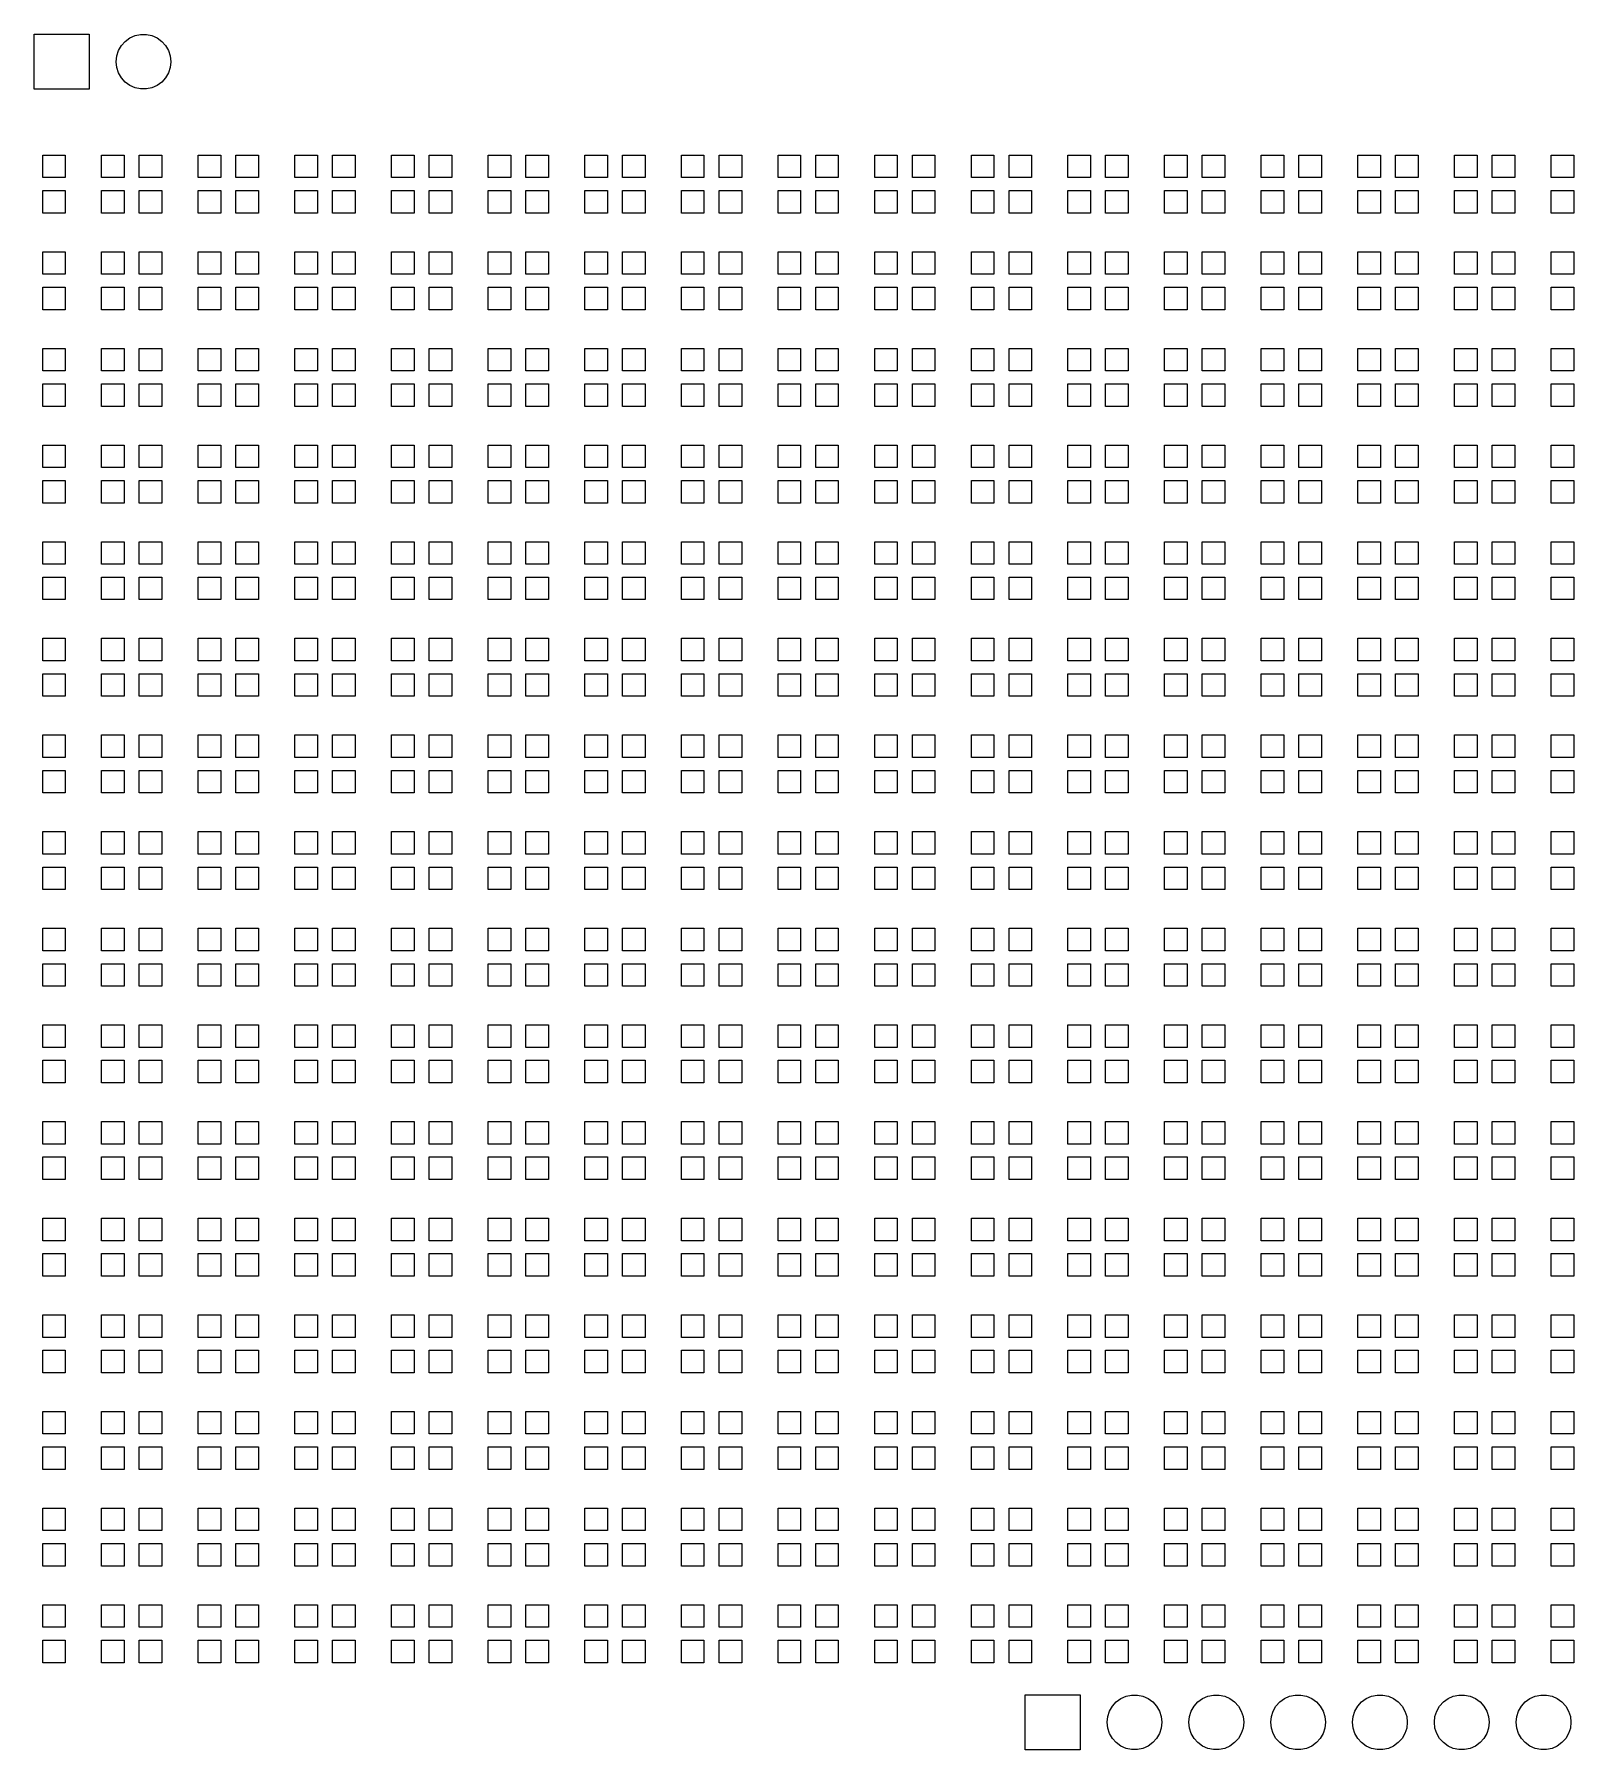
# Model space of a CAD drawing. Extents: x 38.5 to 86.3, y -100.1 to -46.9.
import ezdxf

# ---------------------------------------------------------------- set-up
doc = ezdxf.new("R2010")
doc.units = 0
doc.layers.add('BLACK', color=7, linetype='CONTINUOUS')

msp = doc.modelspace()

# ---------------------------------------------------------------- linework, layer by layer
at = {"layer": 'BLACK', "linetype": 'CONTINUOUS'}
for p, q in [((38.475, -48.55), (38.475, -46.85)), ((38.475, -46.85), (40.175, -46.85)), ((40.175, -46.85), (40.175, -48.55)), ((41.602336, -46.891602), (41.776151, -46.854656)), ((41.776151, -46.854656), (41.953849, -46.854656)), ((41.953849, -46.854656), (42.127664, -46.891602)), ((41.033575, -47.523275), (41.088486, -47.354274)), ((41.088486, -47.354274), (41.177336, -47.200383)), ((41.177336, -47.200383), (41.296239, -47.068327)), ((41.296239, -47.068327), (41.44, -46.963878)), ((41.44, -46.963878), (41.602336, -46.891602)), ((42.127664, -46.891602), (42.29, -46.963878)), ((42.29, -46.963878), (42.433761, -47.068327)), ((42.433761, -47.068327), (42.552664, -47.200383)), ((42.552664, -47.200383), (42.641514, -47.354274)), ((42.641514, -47.354274), (42.696425, -47.523275)), ((41.015, -47.7), (41.033575, -47.523275)), ((41.033575, -47.876725), (41.015, -47.7)), ((41.088486, -48.045726), (41.033575, -47.876725)), ((42.696425, -47.876725), (42.641514, -48.045726)), ((42.696425, -47.523275), (42.715, -47.7)), ((42.715, -47.7), (42.696425, -47.876725)), ((41.177336, -48.199617), (41.088486, -48.045726)), ((41.296239, -48.331673), (41.177336, -48.199617)), ((41.44, -48.436122), (41.296239, -48.331673)), ((41.602336, -48.508398), (41.44, -48.436122)), ((42.29, -48.436122), (42.127664, -48.508398)), ((42.433761, -48.331673), (42.29, -48.436122)), ((42.552664, -48.199617), (42.433761, -48.331673)), ((42.641514, -48.045726), (42.552664, -48.199617)), ((40.175, -48.55), (38.475, -48.55)), ((41.776151, -48.545344), (41.602336, -48.508398)), ((41.953849, -48.545344), (41.776151, -48.545344)), ((42.127664, -48.508398), (41.953849, -48.545344)), ((38.735, -51.3), (38.735, -50.6)), ((38.735, -50.6), (39.435, -50.6)), ((39.435, -50.6), (39.435, -51.3)), ((40.565, -51.3), (40.565, -50.6)), ((40.565, -50.6), (41.265, -50.6)), ((41.265, -50.6), (41.265, -51.3)), ((41.735, -51.3), (41.735, -50.6)), ((41.735, -50.6), (42.435, -50.6)), ((42.435, -50.6), (42.435, -51.3)), ((43.565, -51.3), (43.565, -50.6)), ((43.565, -50.6), (44.265, -50.6)), ((44.265, -50.6), (44.265, -51.3)), ((44.735, -51.3), (44.735, -50.6)), ((44.735, -50.6), (45.435, -50.6)), ((45.435, -50.6), (45.435, -51.3)), ((46.565, -51.3), (46.565, -50.6)), ((46.565, -50.6), (47.265, -50.6)), ((47.265, -50.6), (47.265, -51.3)), ((47.735, -51.3), (47.735, -50.6)), ((47.735, -50.6), (48.435, -50.6)), ((48.435, -50.6), (48.435, -51.3)), ((49.565, -51.3), (49.565, -50.6)), ((49.565, -50.6), (50.265, -50.6)), ((50.265, -50.6), (50.265, -51.3)), ((50.735, -51.3), (50.735, -50.6)), ((50.735, -50.6), (51.435, -50.6)), ((51.435, -50.6), (51.435, -51.3)), ((52.565, -51.3), (52.565, -50.6)), ((52.565, -50.6), (53.265, -50.6)), ((53.265, -50.6), (53.265, -51.3)), ((53.735, -51.3), (53.735, -50.6)), ((53.735, -50.6), (54.435, -50.6)), ((54.435, -50.6), (54.435, -51.3)), ((55.565, -51.3), (55.565, -50.6)), ((55.565, -50.6), (56.265, -50.6)), ((56.265, -50.6), (56.265, -51.3)), ((56.735, -51.3), (56.735, -50.6)), ((56.735, -50.6), (57.435, -50.6)), ((57.435, -50.6), (57.435, -51.3)), ((58.565, -51.3), (58.565, -50.6)), ((58.565, -50.6), (59.265, -50.6)), ((59.265, -50.6), (59.265, -51.3)), ((59.735, -51.3), (59.735, -50.6)), ((59.735, -50.6), (60.435, -50.6)), ((60.435, -50.6), (60.435, -51.3)), ((61.565, -51.3), (61.565, -50.6)), ((61.565, -50.6), (62.265, -50.6)), ((62.265, -50.6), (62.265, -51.3)), ((62.735, -51.3), (62.735, -50.6)), ((62.735, -50.6), (63.435, -50.6)), ((63.435, -50.6), (63.435, -51.3)), ((64.565, -51.3), (64.565, -50.6)), ((64.565, -50.6), (65.265, -50.6)), ((65.265, -50.6), (65.265, -51.3)), ((65.735, -51.3), (65.735, -50.6)), ((65.735, -50.6), (66.435, -50.6)), ((66.435, -50.6), (66.435, -51.3)), ((67.565, -51.3), (67.565, -50.6)), ((67.565, -50.6), (68.265, -50.6)), ((68.265, -50.6), (68.265, -51.3)), ((68.735, -51.3), (68.735, -50.6)), ((68.735, -50.6), (69.435, -50.6)), ((69.435, -50.6), (69.435, -51.3)), ((70.565, -51.3), (70.565, -50.6)), ((70.565, -50.6), (71.265, -50.6)), ((71.265, -50.6), (71.265, -51.3)), ((71.735, -51.3), (71.735, -50.6)), ((71.735, -50.6), (72.435, -50.6)), ((72.435, -50.6), (72.435, -51.3)), ((73.565, -51.3), (73.565, -50.6)), ((73.565, -50.6), (74.265, -50.6)), ((74.265, -50.6), (74.265, -51.3)), ((74.735, -51.3), (74.735, -50.6)), ((74.735, -50.6), (75.435, -50.6)), ((75.435, -50.6), (75.435, -51.3)), ((76.565, -51.3), (76.565, -50.6)), ((76.565, -50.6), (77.265, -50.6)), ((77.265, -50.6), (77.265, -51.3)), ((77.735, -51.3), (77.735, -50.6)), ((77.735, -50.6), (78.435, -50.6)), ((78.435, -50.6), (78.435, -51.3)), ((79.565, -51.3), (79.565, -50.6)), ((79.565, -50.6), (80.265, -50.6)), ((80.265, -50.6), (80.265, -51.3)), ((80.735, -51.3), (80.735, -50.6)), ((80.735, -50.6), (81.435, -50.6)), ((81.435, -50.6), (81.435, -51.3)), ((82.565, -51.3), (82.565, -50.6)), ((82.565, -50.6), (83.265, -50.6)), ((83.265, -50.6), (83.265, -51.3)), ((83.735, -51.3), (83.735, -50.6)), ((83.735, -50.6), (84.435, -50.6)), ((84.435, -50.6), (84.435, -51.3)), ((85.565, -51.3), (85.565, -50.6)), ((85.565, -50.6), (86.265, -50.6)), ((86.265, -50.6), (86.265, -51.3)), ((39.435, -51.3), (38.735, -51.3)), ((41.265, -51.3), (40.565, -51.3)), ((42.435, -51.3), (41.735, -51.3)), ((44.265, -51.3), (43.565, -51.3)), ((45.435, -51.3), (44.735, -51.3)), ((47.265, -51.3), (46.565, -51.3)), ((48.435, -51.3), (47.735, -51.3)), ((50.265, -51.3), (49.565, -51.3)), ((51.435, -51.3), (50.735, -51.3)), ((53.265, -51.3), (52.565, -51.3)), ((54.435, -51.3), (53.735, -51.3)), ((56.265, -51.3), (55.565, -51.3)), ((57.435, -51.3), (56.735, -51.3)), ((59.265, -51.3), (58.565, -51.3)), ((60.435, -51.3), (59.735, -51.3)), ((62.265, -51.3), (61.565, -51.3)), ((63.435, -51.3), (62.735, -51.3)), ((65.265, -51.3), (64.565, -51.3)), ((66.435, -51.3), (65.735, -51.3)), ((68.265, -51.3), (67.565, -51.3)), ((69.435, -51.3), (68.735, -51.3)), ((71.265, -51.3), (70.565, -51.3)), ((72.435, -51.3), (71.735, -51.3)), ((74.265, -51.3), (73.565, -51.3)), ((75.435, -51.3), (74.735, -51.3)), ((77.265, -51.3), (76.565, -51.3)), ((78.435, -51.3), (77.735, -51.3)), ((80.265, -51.3), (79.565, -51.3)), ((81.435, -51.3), (80.735, -51.3)), ((83.265, -51.3), (82.565, -51.3)), ((84.435, -51.3), (83.735, -51.3)), ((86.265, -51.3), (85.565, -51.3)), ((38.735, -52.4), (38.735, -51.7)), ((38.735, -51.7), (39.435, -51.7)), ((39.435, -51.7), (39.435, -52.4)), ((40.565, -52.4), (40.565, -51.7)), ((40.565, -51.7), (41.265, -51.7)), ((41.265, -51.7), (41.265, -52.4)), ((41.735, -52.4), (41.735, -51.7)), ((41.735, -51.7), (42.435, -51.7)), ((42.435, -51.7), (42.435, -52.4)), ((43.565, -52.4), (43.565, -51.7)), ((43.565, -51.7), (44.265, -51.7)), ((44.265, -51.7), (44.265, -52.4)), ((44.735, -52.4), (44.735, -51.7)), ((44.735, -51.7), (45.435, -51.7)), ((45.435, -51.7), (45.435, -52.4)), ((46.565, -52.4), (46.565, -51.7)), ((46.565, -51.7), (47.265, -51.7)), ((47.265, -51.7), (47.265, -52.4)), ((47.735, -52.4), (47.735, -51.7)), ((47.735, -51.7), (48.435, -51.7)), ((48.435, -51.7), (48.435, -52.4)), ((49.565, -52.4), (49.565, -51.7)), ((49.565, -51.7), (50.265, -51.7)), ((50.265, -51.7), (50.265, -52.4)), ((50.735, -52.4), (50.735, -51.7)), ((50.735, -51.7), (51.435, -51.7)), ((51.435, -51.7), (51.435, -52.4)), ((52.565, -52.4), (52.565, -51.7)), ((52.565, -51.7), (53.265, -51.7)), ((53.265, -51.7), (53.265, -52.4)), ((53.735, -52.4), (53.735, -51.7)), ((53.735, -51.7), (54.435, -51.7)), ((54.435, -51.7), (54.435, -52.4)), ((55.565, -52.4), (55.565, -51.7)), ((55.565, -51.7), (56.265, -51.7)), ((56.265, -51.7), (56.265, -52.4)), ((56.735, -52.4), (56.735, -51.7)), ((56.735, -51.7), (57.435, -51.7)), ((57.435, -51.7), (57.435, -52.4)), ((58.565, -52.4), (58.565, -51.7)), ((58.565, -51.7), (59.265, -51.7)), ((59.265, -51.7), (59.265, -52.4)), ((59.735, -52.4), (59.735, -51.7)), ((59.735, -51.7), (60.435, -51.7)), ((60.435, -51.7), (60.435, -52.4)), ((61.565, -52.4), (61.565, -51.7)), ((61.565, -51.7), (62.265, -51.7)), ((62.265, -51.7), (62.265, -52.4)), ((62.735, -52.4), (62.735, -51.7)), ((62.735, -51.7), (63.435, -51.7)), ((63.435, -51.7), (63.435, -52.4)), ((64.565, -52.4), (64.565, -51.7)), ((64.565, -51.7), (65.265, -51.7)), ((65.265, -51.7), (65.265, -52.4)), ((65.735, -52.4), (65.735, -51.7)), ((65.735, -51.7), (66.435, -51.7)), ((66.435, -51.7), (66.435, -52.4)), ((67.565, -52.4), (67.565, -51.7)), ((67.565, -51.7), (68.265, -51.7)), ((68.265, -51.7), (68.265, -52.4)), ((68.735, -52.4), (68.735, -51.7)), ((68.735, -51.7), (69.435, -51.7)), ((69.435, -51.7), (69.435, -52.4)), ((70.565, -52.4), (70.565, -51.7)), ((70.565, -51.7), (71.265, -51.7)), ((71.265, -51.7), (71.265, -52.4)), ((71.735, -52.4), (71.735, -51.7)), ((71.735, -51.7), (72.435, -51.7)), ((72.435, -51.7), (72.435, -52.4)), ((73.565, -52.4), (73.565, -51.7)), ((73.565, -51.7), (74.265, -51.7)), ((74.265, -51.7), (74.265, -52.4)), ((74.735, -52.4), (74.735, -51.7)), ((74.735, -51.7), (75.435, -51.7)), ((75.435, -51.7), (75.435, -52.4)), ((76.565, -52.4), (76.565, -51.7)), ((76.565, -51.7), (77.265, -51.7)), ((77.265, -51.7), (77.265, -52.4)), ((77.735, -52.4), (77.735, -51.7)), ((77.735, -51.7), (78.435, -51.7)), ((78.435, -51.7), (78.435, -52.4)), ((79.565, -52.4), (79.565, -51.7)), ((79.565, -51.7), (80.265, -51.7)), ((80.265, -51.7), (80.265, -52.4)), ((80.735, -52.4), (80.735, -51.7)), ((80.735, -51.7), (81.435, -51.7)), ((81.435, -51.7), (81.435, -52.4)), ((82.565, -52.4), (82.565, -51.7)), ((82.565, -51.7), (83.265, -51.7)), ((83.265, -51.7), (83.265, -52.4)), ((83.735, -52.4), (83.735, -51.7)), ((83.735, -51.7), (84.435, -51.7)), ((84.435, -51.7), (84.435, -52.4)), ((85.565, -52.4), (85.565, -51.7)), ((85.565, -51.7), (86.265, -51.7)), ((86.265, -51.7), (86.265, -52.4)), ((39.435, -52.4), (38.735, -52.4)), ((41.265, -52.4), (40.565, -52.4)), ((42.435, -52.4), (41.735, -52.4)), ((44.265, -52.4), (43.565, -52.4)), ((45.435, -52.4), (44.735, -52.4)), ((47.265, -52.4), (46.565, -52.4)), ((48.435, -52.4), (47.735, -52.4)), ((50.265, -52.4), (49.565, -52.4)), ((51.435, -52.4), (50.735, -52.4)), ((53.265, -52.4), (52.565, -52.4)), ((54.435, -52.4), (53.735, -52.4)), ((56.265, -52.4), (55.565, -52.4)), ((57.435, -52.4), (56.735, -52.4)), ((59.265, -52.4), (58.565, -52.4)), ((60.435, -52.4), (59.735, -52.4)), ((62.265, -52.4), (61.565, -52.4)), ((63.435, -52.4), (62.735, -52.4)), ((65.265, -52.4), (64.565, -52.4)), ((66.435, -52.4), (65.735, -52.4)), ((68.265, -52.4), (67.565, -52.4)), ((69.435, -52.4), (68.735, -52.4)), ((71.265, -52.4), (70.565, -52.4)), ((72.435, -52.4), (71.735, -52.4)), ((74.265, -52.4), (73.565, -52.4)), ((75.435, -52.4), (74.735, -52.4)), ((77.265, -52.4), (76.565, -52.4)), ((78.435, -52.4), (77.735, -52.4)), ((80.265, -52.4), (79.565, -52.4)), ((81.435, -52.4), (80.735, -52.4)), ((83.265, -52.4), (82.565, -52.4)), ((84.435, -52.4), (83.735, -52.4)), ((86.265, -52.4), (85.565, -52.4)), ((38.735, -54.3), (38.735, -53.6)), ((38.735, -53.6), (39.435, -53.6)), ((39.435, -53.6), (39.435, -54.3)), ((40.565, -54.3), (40.565, -53.6)), ((40.565, -53.6), (41.265, -53.6)), ((41.265, -53.6), (41.265, -54.3)), ((41.735, -54.3), (41.735, -53.6)), ((41.735, -53.6), (42.435, -53.6)), ((42.435, -53.6), (42.435, -54.3)), ((43.565, -54.3), (43.565, -53.6)), ((43.565, -53.6), (44.265, -53.6)), ((44.265, -53.6), (44.265, -54.3)), ((44.735, -54.3), (44.735, -53.6)), ((44.735, -53.6), (45.435, -53.6)), ((45.435, -53.6), (45.435, -54.3)), ((46.565, -54.3), (46.565, -53.6)), ((46.565, -53.6), (47.265, -53.6)), ((47.265, -53.6), (47.265, -54.3)), ((47.735, -54.3), (47.735, -53.6)), ((47.735, -53.6), (48.435, -53.6)), ((48.435, -53.6), (48.435, -54.3)), ((49.565, -54.3), (49.565, -53.6)), ((49.565, -53.6), (50.265, -53.6)), ((50.265, -53.6), (50.265, -54.3)), ((50.735, -54.3), (50.735, -53.6)), ((50.735, -53.6), (51.435, -53.6)), ((51.435, -53.6), (51.435, -54.3)), ((52.565, -54.3), (52.565, -53.6)), ((52.565, -53.6), (53.265, -53.6)), ((53.265, -53.6), (53.265, -54.3)), ((53.735, -54.3), (53.735, -53.6)), ((53.735, -53.6), (54.435, -53.6)), ((54.435, -53.6), (54.435, -54.3)), ((55.565, -54.3), (55.565, -53.6)), ((55.565, -53.6), (56.265, -53.6)), ((56.265, -53.6), (56.265, -54.3)), ((56.735, -54.3), (56.735, -53.6)), ((56.735, -53.6), (57.435, -53.6)), ((57.435, -53.6), (57.435, -54.3)), ((58.565, -54.3), (58.565, -53.6)), ((58.565, -53.6), (59.265, -53.6)), ((59.265, -53.6), (59.265, -54.3)), ((59.735, -54.3), (59.735, -53.6)), ((59.735, -53.6), (60.435, -53.6)), ((60.435, -53.6), (60.435, -54.3)), ((61.565, -54.3), (61.565, -53.6)), ((61.565, -53.6), (62.265, -53.6)), ((62.265, -53.6), (62.265, -54.3)), ((62.735, -54.3), (62.735, -53.6)), ((62.735, -53.6), (63.435, -53.6)), ((63.435, -53.6), (63.435, -54.3)), ((64.565, -54.3), (64.565, -53.6)), ((64.565, -53.6), (65.265, -53.6)), ((65.265, -53.6), (65.265, -54.3)), ((65.735, -54.3), (65.735, -53.6)), ((65.735, -53.6), (66.435, -53.6)), ((66.435, -53.6), (66.435, -54.3)), ((67.565, -54.3), (67.565, -53.6)), ((67.565, -53.6), (68.265, -53.6)), ((68.265, -53.6), (68.265, -54.3)), ((68.735, -54.3), (68.735, -53.6)), ((68.735, -53.6), (69.435, -53.6)), ((69.435, -53.6), (69.435, -54.3)), ((70.565, -54.3), (70.565, -53.6)), ((70.565, -53.6), (71.265, -53.6)), ((71.265, -53.6), (71.265, -54.3)), ((71.735, -54.3), (71.735, -53.6)), ((71.735, -53.6), (72.435, -53.6)), ((72.435, -53.6), (72.435, -54.3)), ((73.565, -54.3), (73.565, -53.6)), ((73.565, -53.6), (74.265, -53.6)), ((74.265, -53.6), (74.265, -54.3)), ((74.735, -54.3), (74.735, -53.6)), ((74.735, -53.6), (75.435, -53.6)), ((75.435, -53.6), (75.435, -54.3)), ((76.565, -54.3), (76.565, -53.6)), ((76.565, -53.6), (77.265, -53.6)), ((77.265, -53.6), (77.265, -54.3)), ((77.735, -54.3), (77.735, -53.6)), ((77.735, -53.6), (78.435, -53.6)), ((78.435, -53.6), (78.435, -54.3)), ((79.565, -54.3), (79.565, -53.6)), ((79.565, -53.6), (80.265, -53.6)), ((80.265, -53.6), (80.265, -54.3)), ((80.735, -54.3), (80.735, -53.6)), ((80.735, -53.6), (81.435, -53.6)), ((81.435, -53.6), (81.435, -54.3)), ((82.565, -54.3), (82.565, -53.6)), ((82.565, -53.6), (83.265, -53.6)), ((83.265, -53.6), (83.265, -54.3)), ((83.735, -54.3), (83.735, -53.6)), ((83.735, -53.6), (84.435, -53.6)), ((84.435, -53.6), (84.435, -54.3)), ((85.565, -54.3), (85.565, -53.6)), ((85.565, -53.6), (86.265, -53.6)), ((86.265, -53.6), (86.265, -54.3)), ((39.435, -54.3), (38.735, -54.3)), ((41.265, -54.3), (40.565, -54.3)), ((42.435, -54.3), (41.735, -54.3)), ((44.265, -54.3), (43.565, -54.3)), ((45.435, -54.3), (44.735, -54.3)), ((47.265, -54.3), (46.565, -54.3)), ((48.435, -54.3), (47.735, -54.3)), ((50.265, -54.3), (49.565, -54.3)), ((51.435, -54.3), (50.735, -54.3)), ((53.265, -54.3), (52.565, -54.3)), ((54.435, -54.3), (53.735, -54.3)), ((56.265, -54.3), (55.565, -54.3)), ((57.435, -54.3), (56.735, -54.3)), ((59.265, -54.3), (58.565, -54.3)), ((60.435, -54.3), (59.735, -54.3)), ((62.265, -54.3), (61.565, -54.3)), ((63.435, -54.3), (62.735, -54.3)), ((65.265, -54.3), (64.565, -54.3)), ((66.435, -54.3), (65.735, -54.3)), ((68.265, -54.3), (67.565, -54.3)), ((69.435, -54.3), (68.735, -54.3)), ((71.265, -54.3), (70.565, -54.3)), ((72.435, -54.3), (71.735, -54.3)), ((74.265, -54.3), (73.565, -54.3)), ((75.435, -54.3), (74.735, -54.3)), ((77.265, -54.3), (76.565, -54.3)), ((78.435, -54.3), (77.735, -54.3)), ((80.265, -54.3), (79.565, -54.3)), ((81.435, -54.3), (80.735, -54.3)), ((83.265, -54.3), (82.565, -54.3)), ((84.435, -54.3), (83.735, -54.3)), ((86.265, -54.3), (85.565, -54.3)), ((38.735, -55.4), (38.735, -54.7)), ((38.735, -54.7), (39.435, -54.7)), ((39.435, -54.7), (39.435, -55.4)), ((40.565, -55.4), (40.565, -54.7)), ((40.565, -54.7), (41.265, -54.7)), ((41.265, -54.7), (41.265, -55.4)), ((41.735, -55.4), (41.735, -54.7)), ((41.735, -54.7), (42.435, -54.7)), ((42.435, -54.7), (42.435, -55.4)), ((43.565, -55.4), (43.565, -54.7)), ((43.565, -54.7), (44.265, -54.7)), ((44.265, -54.7), (44.265, -55.4)), ((44.735, -55.4), (44.735, -54.7)), ((44.735, -54.7), (45.435, -54.7)), ((45.435, -54.7), (45.435, -55.4)), ((46.565, -55.4), (46.565, -54.7)), ((46.565, -54.7), (47.265, -54.7)), ((47.265, -54.7), (47.265, -55.4)), ((47.735, -55.4), (47.735, -54.7)), ((47.735, -54.7), (48.435, -54.7)), ((48.435, -54.7), (48.435, -55.4)), ((49.565, -55.4), (49.565, -54.7)), ((49.565, -54.7), (50.265, -54.7)), ((50.265, -54.7), (50.265, -55.4)), ((50.735, -55.4), (50.735, -54.7)), ((50.735, -54.7), (51.435, -54.7)), ((51.435, -54.7), (51.435, -55.4)), ((52.565, -55.4), (52.565, -54.7)), ((52.565, -54.7), (53.265, -54.7)), ((53.265, -54.7), (53.265, -55.4)), ((53.735, -55.4), (53.735, -54.7)), ((53.735, -54.7), (54.435, -54.7)), ((54.435, -54.7), (54.435, -55.4)), ((55.565, -55.4), (55.565, -54.7)), ((55.565, -54.7), (56.265, -54.7)), ((56.265, -54.7), (56.265, -55.4)), ((56.735, -55.4), (56.735, -54.7)), ((56.735, -54.7), (57.435, -54.7)), ((57.435, -54.7), (57.435, -55.4)), ((58.565, -55.4), (58.565, -54.7)), ((58.565, -54.7), (59.265, -54.7)), ((59.265, -54.7), (59.265, -55.4)), ((59.735, -55.4), (59.735, -54.7)), ((59.735, -54.7), (60.435, -54.7)), ((60.435, -54.7), (60.435, -55.4)), ((61.565, -55.4), (61.565, -54.7)), ((61.565, -54.7), (62.265, -54.7)), ((62.265, -54.7), (62.265, -55.4)), ((62.735, -55.4), (62.735, -54.7)), ((62.735, -54.7), (63.435, -54.7)), ((63.435, -54.7), (63.435, -55.4)), ((64.565, -55.4), (64.565, -54.7)), ((64.565, -54.7), (65.265, -54.7)), ((65.265, -54.7), (65.265, -55.4)), ((65.735, -55.4), (65.735, -54.7)), ((65.735, -54.7), (66.435, -54.7)), ((66.435, -54.7), (66.435, -55.4)), ((67.565, -55.4), (67.565, -54.7)), ((67.565, -54.7), (68.265, -54.7)), ((68.265, -54.7), (68.265, -55.4)), ((68.735, -55.4), (68.735, -54.7)), ((68.735, -54.7), (69.435, -54.7)), ((69.435, -54.7), (69.435, -55.4)), ((70.565, -55.4), (70.565, -54.7)), ((70.565, -54.7), (71.265, -54.7)), ((71.265, -54.7), (71.265, -55.4)), ((71.735, -55.4), (71.735, -54.7)), ((71.735, -54.7), (72.435, -54.7)), ((72.435, -54.7), (72.435, -55.4)), ((73.565, -55.4), (73.565, -54.7)), ((73.565, -54.7), (74.265, -54.7)), ((74.265, -54.7), (74.265, -55.4)), ((74.735, -55.4), (74.735, -54.7)), ((74.735, -54.7), (75.435, -54.7)), ((75.435, -54.7), (75.435, -55.4)), ((76.565, -55.4), (76.565, -54.7)), ((76.565, -54.7), (77.265, -54.7)), ((77.265, -54.7), (77.265, -55.4)), ((77.735, -55.4), (77.735, -54.7)), ((77.735, -54.7), (78.435, -54.7)), ((78.435, -54.7), (78.435, -55.4)), ((79.565, -55.4), (79.565, -54.7)), ((79.565, -54.7), (80.265, -54.7)), ((80.265, -54.7), (80.265, -55.4)), ((80.735, -55.4), (80.735, -54.7)), ((80.735, -54.7), (81.435, -54.7)), ((81.435, -54.7), (81.435, -55.4)), ((82.565, -55.4), (82.565, -54.7)), ((82.565, -54.7), (83.265, -54.7)), ((83.265, -54.7), (83.265, -55.4)), ((83.735, -55.4), (83.735, -54.7)), ((83.735, -54.7), (84.435, -54.7)), ((84.435, -54.7), (84.435, -55.4)), ((85.565, -55.4), (85.565, -54.7)), ((85.565, -54.7), (86.265, -54.7)), ((86.265, -54.7), (86.265, -55.4)), ((39.435, -55.4), (38.735, -55.4)), ((41.265, -55.4), (40.565, -55.4)), ((42.435, -55.4), (41.735, -55.4)), ((44.265, -55.4), (43.565, -55.4)), ((45.435, -55.4), (44.735, -55.4)), ((47.265, -55.4), (46.565, -55.4)), ((48.435, -55.4), (47.735, -55.4)), ((50.265, -55.4), (49.565, -55.4)), ((51.435, -55.4), (50.735, -55.4)), ((53.265, -55.4), (52.565, -55.4)), ((54.435, -55.4), (53.735, -55.4)), ((56.265, -55.4), (55.565, -55.4)), ((57.435, -55.4), (56.735, -55.4)), ((59.265, -55.4), (58.565, -55.4)), ((60.435, -55.4), (59.735, -55.4)), ((62.265, -55.4), (61.565, -55.4)), ((63.435, -55.4), (62.735, -55.4)), ((65.265, -55.4), (64.565, -55.4)), ((66.435, -55.4), (65.735, -55.4)), ((68.265, -55.4), (67.565, -55.4)), ((69.435, -55.4), (68.735, -55.4)), ((71.265, -55.4), (70.565, -55.4)), ((72.435, -55.4), (71.735, -55.4)), ((74.265, -55.4), (73.565, -55.4)), ((75.435, -55.4), (74.735, -55.4)), ((77.265, -55.4), (76.565, -55.4)), ((78.435, -55.4), (77.735, -55.4)), ((80.265, -55.4), (79.565, -55.4)), ((81.435, -55.4), (80.735, -55.4)), ((83.265, -55.4), (82.565, -55.4)), ((84.435, -55.4), (83.735, -55.4)), ((86.265, -55.4), (85.565, -55.4)), ((38.735, -57.3), (38.735, -56.6)), ((38.735, -56.6), (39.435, -56.6)), ((39.435, -56.6), (39.435, -57.3)), ((40.565, -57.3), (40.565, -56.6)), ((40.565, -56.6), (41.265, -56.6)), ((41.265, -56.6), (41.265, -57.3)), ((41.735, -57.3), (41.735, -56.6)), ((41.735, -56.6), (42.435, -56.6)), ((42.435, -56.6), (42.435, -57.3)), ((43.565, -57.3), (43.565, -56.6)), ((43.565, -56.6), (44.265, -56.6)), ((44.265, -56.6), (44.265, -57.3)), ((44.735, -57.3), (44.735, -56.6)), ((44.735, -56.6), (45.435, -56.6)), ((45.435, -56.6), (45.435, -57.3)), ((46.565, -57.3), (46.565, -56.6)), ((46.565, -56.6), (47.265, -56.6)), ((47.265, -56.6), (47.265, -57.3)), ((47.735, -57.3), (47.735, -56.6)), ((47.735, -56.6), (48.435, -56.6)), ((48.435, -56.6), (48.435, -57.3)), ((49.565, -57.3), (49.565, -56.6)), ((49.565, -56.6), (50.265, -56.6)), ((50.265, -56.6), (50.265, -57.3)), ((50.735, -57.3), (50.735, -56.6)), ((50.735, -56.6), (51.435, -56.6)), ((51.435, -56.6), (51.435, -57.3)), ((52.565, -57.3), (52.565, -56.6)), ((52.565, -56.6), (53.265, -56.6)), ((53.265, -56.6), (53.265, -57.3)), ((53.735, -57.3), (53.735, -56.6)), ((53.735, -56.6), (54.435, -56.6)), ((54.435, -56.6), (54.435, -57.3)), ((55.565, -57.3), (55.565, -56.6)), ((55.565, -56.6), (56.265, -56.6)), ((56.265, -56.6), (56.265, -57.3)), ((56.735, -57.3), (56.735, -56.6)), ((56.735, -56.6), (57.435, -56.6)), ((57.435, -56.6), (57.435, -57.3)), ((58.565, -57.3), (58.565, -56.6)), ((58.565, -56.6), (59.265, -56.6)), ((59.265, -56.6), (59.265, -57.3)), ((59.735, -57.3), (59.735, -56.6)), ((59.735, -56.6), (60.435, -56.6)), ((60.435, -56.6), (60.435, -57.3)), ((61.565, -57.3), (61.565, -56.6)), ((61.565, -56.6), (62.265, -56.6)), ((62.265, -56.6), (62.265, -57.3)), ((62.735, -57.3), (62.735, -56.6)), ((62.735, -56.6), (63.435, -56.6)), ((63.435, -56.6), (63.435, -57.3)), ((64.565, -57.3), (64.565, -56.6)), ((64.565, -56.6), (65.265, -56.6)), ((65.265, -56.6), (65.265, -57.3)), ((65.735, -57.3), (65.735, -56.6)), ((65.735, -56.6), (66.435, -56.6)), ((66.435, -56.6), (66.435, -57.3)), ((67.565, -57.3), (67.565, -56.6)), ((67.565, -56.6), (68.265, -56.6)), ((68.265, -56.6), (68.265, -57.3)), ((68.735, -57.3), (68.735, -56.6)), ((68.735, -56.6), (69.435, -56.6)), ((69.435, -56.6), (69.435, -57.3)), ((70.565, -57.3), (70.565, -56.6)), ((70.565, -56.6), (71.265, -56.6)), ((71.265, -56.6), (71.265, -57.3)), ((71.735, -57.3), (71.735, -56.6)), ((71.735, -56.6), (72.435, -56.6)), ((72.435, -56.6), (72.435, -57.3)), ((73.565, -57.3), (73.565, -56.6)), ((73.565, -56.6), (74.265, -56.6)), ((74.265, -56.6), (74.265, -57.3)), ((74.735, -57.3), (74.735, -56.6)), ((74.735, -56.6), (75.435, -56.6)), ((75.435, -56.6), (75.435, -57.3)), ((76.565, -57.3), (76.565, -56.6)), ((76.565, -56.6), (77.265, -56.6)), ((77.265, -56.6), (77.265, -57.3)), ((77.735, -57.3), (77.735, -56.6)), ((77.735, -56.6), (78.435, -56.6)), ((78.435, -56.6), (78.435, -57.3)), ((79.565, -57.3), (79.565, -56.6)), ((79.565, -56.6), (80.265, -56.6)), ((80.265, -56.6), (80.265, -57.3)), ((80.735, -57.3), (80.735, -56.6)), ((80.735, -56.6), (81.435, -56.6)), ((81.435, -56.6), (81.435, -57.3)), ((82.565, -57.3), (82.565, -56.6)), ((82.565, -56.6), (83.265, -56.6)), ((83.265, -56.6), (83.265, -57.3)), ((83.735, -57.3), (83.735, -56.6)), ((83.735, -56.6), (84.435, -56.6)), ((84.435, -56.6), (84.435, -57.3)), ((85.565, -57.3), (85.565, -56.6)), ((85.565, -56.6), (86.265, -56.6)), ((86.265, -56.6), (86.265, -57.3)), ((39.435, -57.3), (38.735, -57.3)), ((41.265, -57.3), (40.565, -57.3)), ((42.435, -57.3), (41.735, -57.3)), ((44.265, -57.3), (43.565, -57.3)), ((45.435, -57.3), (44.735, -57.3)), ((47.265, -57.3), (46.565, -57.3)), ((48.435, -57.3), (47.735, -57.3)), ((50.265, -57.3), (49.565, -57.3)), ((51.435, -57.3), (50.735, -57.3)), ((53.265, -57.3), (52.565, -57.3)), ((54.435, -57.3), (53.735, -57.3)), ((56.265, -57.3), (55.565, -57.3)), ((57.435, -57.3), (56.735, -57.3)), ((59.265, -57.3), (58.565, -57.3)), ((60.435, -57.3), (59.735, -57.3)), ((62.265, -57.3), (61.565, -57.3)), ((63.435, -57.3), (62.735, -57.3)), ((65.265, -57.3), (64.565, -57.3)), ((66.435, -57.3), (65.735, -57.3)), ((68.265, -57.3), (67.565, -57.3)), ((69.435, -57.3), (68.735, -57.3)), ((71.265, -57.3), (70.565, -57.3)), ((72.435, -57.3), (71.735, -57.3)), ((74.265, -57.3), (73.565, -57.3)), ((75.435, -57.3), (74.735, -57.3)), ((77.265, -57.3), (76.565, -57.3)), ((78.435, -57.3), (77.735, -57.3)), ((80.265, -57.3), (79.565, -57.3)), ((81.435, -57.3), (80.735, -57.3)), ((83.265, -57.3), (82.565, -57.3)), ((84.435, -57.3), (83.735, -57.3)), ((86.265, -57.3), (85.565, -57.3)), ((38.735, -58.4), (38.735, -57.7)), ((38.735, -57.7), (39.435, -57.7)), ((39.435, -57.7), (39.435, -58.4)), ((40.565, -58.4), (40.565, -57.7)), ((40.565, -57.7), (41.265, -57.7)), ((41.265, -57.7), (41.265, -58.4)), ((41.735, -58.4), (41.735, -57.7)), ((41.735, -57.7), (42.435, -57.7)), ((42.435, -57.7), (42.435, -58.4)), ((43.565, -58.4), (43.565, -57.7)), ((43.565, -57.7), (44.265, -57.7)), ((44.265, -57.7), (44.265, -58.4)), ((44.735, -58.4), (44.735, -57.7)), ((44.735, -57.7), (45.435, -57.7)), ((45.435, -57.7), (45.435, -58.4)), ((46.565, -58.4), (46.565, -57.7)), ((46.565, -57.7), (47.265, -57.7)), ((47.265, -57.7), (47.265, -58.4)), ((47.735, -58.4), (47.735, -57.7)), ((47.735, -57.7), (48.435, -57.7)), ((48.435, -57.7), (48.435, -58.4)), ((49.565, -58.4), (49.565, -57.7)), ((49.565, -57.7), (50.265, -57.7)), ((50.265, -57.7), (50.265, -58.4)), ((50.735, -58.4), (50.735, -57.7)), ((50.735, -57.7), (51.435, -57.7)), ((51.435, -57.7), (51.435, -58.4)), ((52.565, -58.4), (52.565, -57.7)), ((52.565, -57.7), (53.265, -57.7)), ((53.265, -57.7), (53.265, -58.4)), ((53.735, -58.4), (53.735, -57.7)), ((53.735, -57.7), (54.435, -57.7)), ((54.435, -57.7), (54.435, -58.4)), ((55.565, -58.4), (55.565, -57.7)), ((55.565, -57.7), (56.265, -57.7)), ((56.265, -57.7), (56.265, -58.4)), ((56.735, -58.4), (56.735, -57.7)), ((56.735, -57.7), (57.435, -57.7)), ((57.435, -57.7), (57.435, -58.4)), ((58.565, -58.4), (58.565, -57.7)), ((58.565, -57.7), (59.265, -57.7)), ((59.265, -57.7), (59.265, -58.4)), ((59.735, -58.4), (59.735, -57.7)), ((59.735, -57.7), (60.435, -57.7)), ((60.435, -57.7), (60.435, -58.4)), ((61.565, -58.4), (61.565, -57.7)), ((61.565, -57.7), (62.265, -57.7)), ((62.265, -57.7), (62.265, -58.4)), ((62.735, -58.4), (62.735, -57.7)), ((62.735, -57.7), (63.435, -57.7)), ((63.435, -57.7), (63.435, -58.4)), ((64.565, -58.4), (64.565, -57.7)), ((64.565, -57.7), (65.265, -57.7)), ((65.265, -57.7), (65.265, -58.4)), ((65.735, -58.4), (65.735, -57.7)), ((65.735, -57.7), (66.435, -57.7)), ((66.435, -57.7), (66.435, -58.4)), ((67.565, -58.4), (67.565, -57.7)), ((67.565, -57.7), (68.265, -57.7)), ((68.265, -57.7), (68.265, -58.4)), ((68.735, -58.4), (68.735, -57.7)), ((68.735, -57.7), (69.435, -57.7)), ((69.435, -57.7), (69.435, -58.4)), ((70.565, -58.4), (70.565, -57.7)), ((70.565, -57.7), (71.265, -57.7)), ((71.265, -57.7), (71.265, -58.4)), ((71.735, -58.4), (71.735, -57.7)), ((71.735, -57.7), (72.435, -57.7)), ((72.435, -57.7), (72.435, -58.4)), ((73.565, -58.4), (73.565, -57.7)), ((73.565, -57.7), (74.265, -57.7)), ((74.265, -57.7), (74.265, -58.4)), ((74.735, -58.4), (74.735, -57.7)), ((74.735, -57.7), (75.435, -57.7)), ((75.435, -57.7), (75.435, -58.4)), ((76.565, -58.4), (76.565, -57.7)), ((76.565, -57.7), (77.265, -57.7)), ((77.265, -57.7), (77.265, -58.4)), ((77.735, -58.4), (77.735, -57.7)), ((77.735, -57.7), (78.435, -57.7)), ((78.435, -57.7), (78.435, -58.4)), ((79.565, -58.4), (79.565, -57.7)), ((79.565, -57.7), (80.265, -57.7)), ((80.265, -57.7), (80.265, -58.4)), ((80.735, -58.4), (80.735, -57.7)), ((80.735, -57.7), (81.435, -57.7)), ((81.435, -57.7), (81.435, -58.4)), ((82.565, -58.4), (82.565, -57.7)), ((82.565, -57.7), (83.265, -57.7)), ((83.265, -57.7), (83.265, -58.4)), ((83.735, -58.4), (83.735, -57.7)), ((83.735, -57.7), (84.435, -57.7)), ((84.435, -57.7), (84.435, -58.4)), ((85.565, -58.4), (85.565, -57.7)), ((85.565, -57.7), (86.265, -57.7)), ((86.265, -57.7), (86.265, -58.4)), ((39.435, -58.4), (38.735, -58.4)), ((41.265, -58.4), (40.565, -58.4)), ((42.435, -58.4), (41.735, -58.4)), ((44.265, -58.4), (43.565, -58.4)), ((45.435, -58.4), (44.735, -58.4)), ((47.265, -58.4), (46.565, -58.4)), ((48.435, -58.4), (47.735, -58.4)), ((50.265, -58.4), (49.565, -58.4)), ((51.435, -58.4), (50.735, -58.4)), ((53.265, -58.4), (52.565, -58.4)), ((54.435, -58.4), (53.735, -58.4)), ((56.265, -58.4), (55.565, -58.4)), ((57.435, -58.4), (56.735, -58.4)), ((59.265, -58.4), (58.565, -58.4)), ((60.435, -58.4), (59.735, -58.4)), ((62.265, -58.4), (61.565, -58.4)), ((63.435, -58.4), (62.735, -58.4)), ((65.265, -58.4), (64.565, -58.4)), ((66.435, -58.4), (65.735, -58.4)), ((68.265, -58.4), (67.565, -58.4)), ((69.435, -58.4), (68.735, -58.4)), ((71.265, -58.4), (70.565, -58.4)), ((72.435, -58.4), (71.735, -58.4)), ((74.265, -58.4), (73.565, -58.4)), ((75.435, -58.4), (74.735, -58.4)), ((77.265, -58.4), (76.565, -58.4)), ((78.435, -58.4), (77.735, -58.4)), ((80.265, -58.4), (79.565, -58.4)), ((81.435, -58.4), (80.735, -58.4)), ((83.265, -58.4), (82.565, -58.4)), ((84.435, -58.4), (83.735, -58.4)), ((86.265, -58.4), (85.565, -58.4)), ((38.735, -60.3), (38.735, -59.6)), ((38.735, -59.6), (39.435, -59.6)), ((39.435, -59.6), (39.435, -60.3)), ((40.565, -60.3), (40.565, -59.6)), ((40.565, -59.6), (41.265, -59.6)), ((41.265, -59.6), (41.265, -60.3)), ((41.735, -60.3), (41.735, -59.6)), ((41.735, -59.6), (42.435, -59.6)), ((42.435, -59.6), (42.435, -60.3)), ((43.565, -60.3), (43.565, -59.6)), ((43.565, -59.6), (44.265, -59.6)), ((44.265, -59.6), (44.265, -60.3)), ((44.735, -60.3), (44.735, -59.6)), ((44.735, -59.6), (45.435, -59.6)), ((45.435, -59.6), (45.435, -60.3)), ((46.565, -60.3), (46.565, -59.6)), ((46.565, -59.6), (47.265, -59.6)), ((47.265, -59.6), (47.265, -60.3)), ((47.735, -60.3), (47.735, -59.6)), ((47.735, -59.6), (48.435, -59.6)), ((48.435, -59.6), (48.435, -60.3)), ((49.565, -60.3), (49.565, -59.6)), ((49.565, -59.6), (50.265, -59.6)), ((50.265, -59.6), (50.265, -60.3)), ((50.735, -60.3), (50.735, -59.6)), ((50.735, -59.6), (51.435, -59.6)), ((51.435, -59.6), (51.435, -60.3)), ((52.565, -60.3), (52.565, -59.6)), ((52.565, -59.6), (53.265, -59.6)), ((53.265, -59.6), (53.265, -60.3)), ((53.735, -60.3), (53.735, -59.6)), ((53.735, -59.6), (54.435, -59.6)), ((54.435, -59.6), (54.435, -60.3)), ((55.565, -60.3), (55.565, -59.6)), ((55.565, -59.6), (56.265, -59.6)), ((56.265, -59.6), (56.265, -60.3)), ((56.735, -60.3), (56.735, -59.6)), ((56.735, -59.6), (57.435, -59.6)), ((57.435, -59.6), (57.435, -60.3)), ((58.565, -60.3), (58.565, -59.6)), ((58.565, -59.6), (59.265, -59.6)), ((59.265, -59.6), (59.265, -60.3)), ((59.735, -60.3), (59.735, -59.6)), ((59.735, -59.6), (60.435, -59.6)), ((60.435, -59.6), (60.435, -60.3)), ((61.565, -60.3), (61.565, -59.6)), ((61.565, -59.6), (62.265, -59.6)), ((62.265, -59.6), (62.265, -60.3)), ((62.735, -60.3), (62.735, -59.6)), ((62.735, -59.6), (63.435, -59.6)), ((63.435, -59.6), (63.435, -60.3)), ((64.565, -60.3), (64.565, -59.6)), ((64.565, -59.6), (65.265, -59.6)), ((65.265, -59.6), (65.265, -60.3)), ((65.735, -60.3), (65.735, -59.6)), ((65.735, -59.6), (66.435, -59.6)), ((66.435, -59.6), (66.435, -60.3)), ((67.565, -60.3), (67.565, -59.6)), ((67.565, -59.6), (68.265, -59.6)), ((68.265, -59.6), (68.265, -60.3)), ((68.735, -60.3), (68.735, -59.6)), ((68.735, -59.6), (69.435, -59.6)), ((69.435, -59.6), (69.435, -60.3)), ((70.565, -60.3), (70.565, -59.6)), ((70.565, -59.6), (71.265, -59.6)), ((71.265, -59.6), (71.265, -60.3)), ((71.735, -60.3), (71.735, -59.6)), ((71.735, -59.6), (72.435, -59.6)), ((72.435, -59.6), (72.435, -60.3)), ((73.565, -60.3), (73.565, -59.6)), ((73.565, -59.6), (74.265, -59.6)), ((74.265, -59.6), (74.265, -60.3)), ((74.735, -60.3), (74.735, -59.6)), ((74.735, -59.6), (75.435, -59.6)), ((75.435, -59.6), (75.435, -60.3)), ((76.565, -60.3), (76.565, -59.6)), ((76.565, -59.6), (77.265, -59.6)), ((77.265, -59.6), (77.265, -60.3)), ((77.735, -60.3), (77.735, -59.6)), ((77.735, -59.6), (78.435, -59.6)), ((78.435, -59.6), (78.435, -60.3)), ((79.565, -60.3), (79.565, -59.6)), ((79.565, -59.6), (80.265, -59.6)), ((80.265, -59.6), (80.265, -60.3)), ((80.735, -60.3), (80.735, -59.6)), ((80.735, -59.6), (81.435, -59.6)), ((81.435, -59.6), (81.435, -60.3)), ((82.565, -60.3), (82.565, -59.6)), ((82.565, -59.6), (83.265, -59.6)), ((83.265, -59.6), (83.265, -60.3)), ((83.735, -60.3), (83.735, -59.6)), ((83.735, -59.6), (84.435, -59.6)), ((84.435, -59.6), (84.435, -60.3)), ((85.565, -60.3), (85.565, -59.6)), ((85.565, -59.6), (86.265, -59.6)), ((86.265, -59.6), (86.265, -60.3)), ((39.435, -60.3), (38.735, -60.3)), ((38.735, -61.4), (38.735, -60.7)), ((38.735, -60.7), (39.435, -60.7)), ((39.435, -60.7), (39.435, -61.4)), ((41.265, -60.3), (40.565, -60.3)), ((40.565, -61.4), (40.565, -60.7)), ((40.565, -60.7), (41.265, -60.7)), ((41.265, -60.7), (41.265, -61.4)), ((42.435, -60.3), (41.735, -60.3)), ((41.735, -61.4), (41.735, -60.7)), ((41.735, -60.7), (42.435, -60.7)), ((42.435, -60.7), (42.435, -61.4)), ((44.265, -60.3), (43.565, -60.3)), ((43.565, -61.4), (43.565, -60.7)), ((43.565, -60.7), (44.265, -60.7)), ((44.265, -60.7), (44.265, -61.4)), ((45.435, -60.3), (44.735, -60.3)), ((44.735, -61.4), (44.735, -60.7)), ((44.735, -60.7), (45.435, -60.7)), ((45.435, -60.7), (45.435, -61.4)), ((47.265, -60.3), (46.565, -60.3)), ((46.565, -61.4), (46.565, -60.7)), ((46.565, -60.7), (47.265, -60.7)), ((47.265, -60.7), (47.265, -61.4)), ((48.435, -60.3), (47.735, -60.3)), ((47.735, -61.4), (47.735, -60.7)), ((47.735, -60.7), (48.435, -60.7)), ((48.435, -60.7), (48.435, -61.4)), ((50.265, -60.3), (49.565, -60.3)), ((49.565, -61.4), (49.565, -60.7)), ((49.565, -60.7), (50.265, -60.7)), ((50.265, -60.7), (50.265, -61.4)), ((51.435, -60.3), (50.735, -60.3)), ((50.735, -61.4), (50.735, -60.7)), ((50.735, -60.7), (51.435, -60.7)), ((51.435, -60.7), (51.435, -61.4)), ((53.265, -60.3), (52.565, -60.3)), ((52.565, -61.4), (52.565, -60.7)), ((52.565, -60.7), (53.265, -60.7)), ((53.265, -60.7), (53.265, -61.4)), ((54.435, -60.3), (53.735, -60.3)), ((53.735, -61.4), (53.735, -60.7)), ((53.735, -60.7), (54.435, -60.7)), ((54.435, -60.7), (54.435, -61.4)), ((56.265, -60.3), (55.565, -60.3)), ((55.565, -61.4), (55.565, -60.7)), ((55.565, -60.7), (56.265, -60.7)), ((56.265, -60.7), (56.265, -61.4)), ((57.435, -60.3), (56.735, -60.3)), ((56.735, -61.4), (56.735, -60.7)), ((56.735, -60.7), (57.435, -60.7)), ((57.435, -60.7), (57.435, -61.4)), ((59.265, -60.3), (58.565, -60.3)), ((58.565, -61.4), (58.565, -60.7)), ((58.565, -60.7), (59.265, -60.7)), ((59.265, -60.7), (59.265, -61.4)), ((60.435, -60.3), (59.735, -60.3)), ((59.735, -61.4), (59.735, -60.7)), ((59.735, -60.7), (60.435, -60.7)), ((60.435, -60.7), (60.435, -61.4)), ((62.265, -60.3), (61.565, -60.3)), ((61.565, -61.4), (61.565, -60.7)), ((61.565, -60.7), (62.265, -60.7)), ((62.265, -60.7), (62.265, -61.4)), ((63.435, -60.3), (62.735, -60.3)), ((62.735, -61.4), (62.735, -60.7)), ((62.735, -60.7), (63.435, -60.7)), ((63.435, -60.7), (63.435, -61.4)), ((65.265, -60.3), (64.565, -60.3)), ((64.565, -61.4), (64.565, -60.7)), ((64.565, -60.7), (65.265, -60.7)), ((65.265, -60.7), (65.265, -61.4)), ((66.435, -60.3), (65.735, -60.3)), ((65.735, -61.4), (65.735, -60.7)), ((65.735, -60.7), (66.435, -60.7)), ((66.435, -60.7), (66.435, -61.4)), ((68.265, -60.3), (67.565, -60.3)), ((67.565, -61.4), (67.565, -60.7)), ((67.565, -60.7), (68.265, -60.7)), ((68.265, -60.7), (68.265, -61.4)), ((69.435, -60.3), (68.735, -60.3)), ((68.735, -61.4), (68.735, -60.7)), ((68.735, -60.7), (69.435, -60.7)), ((69.435, -60.7), (69.435, -61.4)), ((71.265, -60.3), (70.565, -60.3)), ((70.565, -61.4), (70.565, -60.7)), ((70.565, -60.7), (71.265, -60.7)), ((71.265, -60.7), (71.265, -61.4)), ((72.435, -60.3), (71.735, -60.3)), ((71.735, -61.4), (71.735, -60.7)), ((71.735, -60.7), (72.435, -60.7)), ((72.435, -60.7), (72.435, -61.4)), ((74.265, -60.3), (73.565, -60.3)), ((73.565, -61.4), (73.565, -60.7)), ((73.565, -60.7), (74.265, -60.7)), ((74.265, -60.7), (74.265, -61.4)), ((75.435, -60.3), (74.735, -60.3)), ((74.735, -61.4), (74.735, -60.7)), ((74.735, -60.7), (75.435, -60.7)), ((75.435, -60.7), (75.435, -61.4)), ((77.265, -60.3), (76.565, -60.3)), ((76.565, -61.4), (76.565, -60.7)), ((76.565, -60.7), (77.265, -60.7)), ((77.265, -60.7), (77.265, -61.4)), ((78.435, -60.3), (77.735, -60.3)), ((77.735, -61.4), (77.735, -60.7)), ((77.735, -60.7), (78.435, -60.7)), ((78.435, -60.7), (78.435, -61.4)), ((80.265, -60.3), (79.565, -60.3)), ((79.565, -61.4), (79.565, -60.7)), ((79.565, -60.7), (80.265, -60.7)), ((80.265, -60.7), (80.265, -61.4)), ((81.435, -60.3), (80.735, -60.3)), ((80.735, -61.4), (80.735, -60.7)), ((80.735, -60.7), (81.435, -60.7)), ((81.435, -60.7), (81.435, -61.4)), ((83.265, -60.3), (82.565, -60.3)), ((82.565, -61.4), (82.565, -60.7)), ((82.565, -60.7), (83.265, -60.7)), ((83.265, -60.7), (83.265, -61.4)), ((84.435, -60.3), (83.735, -60.3)), ((83.735, -61.4), (83.735, -60.7)), ((83.735, -60.7), (84.435, -60.7)), ((84.435, -60.7), (84.435, -61.4)), ((86.265, -60.3), (85.565, -60.3)), ((85.565, -61.4), (85.565, -60.7)), ((85.565, -60.7), (86.265, -60.7)), ((86.265, -60.7), (86.265, -61.4)), ((39.435, -61.4), (38.735, -61.4)), ((41.265, -61.4), (40.565, -61.4)), ((42.435, -61.4), (41.735, -61.4)), ((44.265, -61.4), (43.565, -61.4)), ((45.435, -61.4), (44.735, -61.4)), ((47.265, -61.4), (46.565, -61.4)), ((48.435, -61.4), (47.735, -61.4)), ((50.265, -61.4), (49.565, -61.4)), ((51.435, -61.4), (50.735, -61.4)), ((53.265, -61.4), (52.565, -61.4)), ((54.435, -61.4), (53.735, -61.4)), ((56.265, -61.4), (55.565, -61.4)), ((57.435, -61.4), (56.735, -61.4)), ((59.265, -61.4), (58.565, -61.4)), ((60.435, -61.4), (59.735, -61.4)), ((62.265, -61.4), (61.565, -61.4)), ((63.435, -61.4), (62.735, -61.4)), ((65.265, -61.4), (64.565, -61.4)), ((66.435, -61.4), (65.735, -61.4)), ((68.265, -61.4), (67.565, -61.4)), ((69.435, -61.4), (68.735, -61.4)), ((71.265, -61.4), (70.565, -61.4)), ((72.435, -61.4), (71.735, -61.4)), ((74.265, -61.4), (73.565, -61.4)), ((75.435, -61.4), (74.735, -61.4)), ((77.265, -61.4), (76.565, -61.4)), ((78.435, -61.4), (77.735, -61.4)), ((80.265, -61.4), (79.565, -61.4)), ((81.435, -61.4), (80.735, -61.4)), ((83.265, -61.4), (82.565, -61.4)), ((84.435, -61.4), (83.735, -61.4)), ((86.265, -61.4), (85.565, -61.4)), ((38.735, -63.3), (38.735, -62.6)), ((38.735, -62.6), (39.435, -62.6)), ((39.435, -62.6), (39.435, -63.3)), ((40.565, -63.3), (40.565, -62.6)), ((40.565, -62.6), (41.265, -62.6)), ((41.265, -62.6), (41.265, -63.3)), ((41.735, -63.3), (41.735, -62.6)), ((41.735, -62.6), (42.435, -62.6)), ((42.435, -62.6), (42.435, -63.3)), ((43.565, -63.3), (43.565, -62.6)), ((43.565, -62.6), (44.265, -62.6)), ((44.265, -62.6), (44.265, -63.3)), ((44.735, -63.3), (44.735, -62.6)), ((44.735, -62.6), (45.435, -62.6)), ((45.435, -62.6), (45.435, -63.3)), ((46.565, -63.3), (46.565, -62.6)), ((46.565, -62.6), (47.265, -62.6)), ((47.265, -62.6), (47.265, -63.3)), ((47.735, -63.3), (47.735, -62.6)), ((47.735, -62.6), (48.435, -62.6)), ((48.435, -62.6), (48.435, -63.3)), ((49.565, -63.3), (49.565, -62.6)), ((49.565, -62.6), (50.265, -62.6)), ((50.265, -62.6), (50.265, -63.3)), ((50.735, -63.3), (50.735, -62.6)), ((50.735, -62.6), (51.435, -62.6)), ((51.435, -62.6), (51.435, -63.3)), ((52.565, -63.3), (52.565, -62.6)), ((52.565, -62.6), (53.265, -62.6)), ((53.265, -62.6), (53.265, -63.3)), ((53.735, -63.3), (53.735, -62.6)), ((53.735, -62.6), (54.435, -62.6)), ((54.435, -62.6), (54.435, -63.3)), ((55.565, -63.3), (55.565, -62.6)), ((55.565, -62.6), (56.265, -62.6)), ((56.265, -62.6), (56.265, -63.3)), ((56.735, -63.3), (56.735, -62.6)), ((56.735, -62.6), (57.435, -62.6)), ((57.435, -62.6), (57.435, -63.3)), ((58.565, -63.3), (58.565, -62.6)), ((58.565, -62.6), (59.265, -62.6)), ((59.265, -62.6), (59.265, -63.3)), ((59.735, -63.3), (59.735, -62.6)), ((59.735, -62.6), (60.435, -62.6)), ((60.435, -62.6), (60.435, -63.3)), ((61.565, -63.3), (61.565, -62.6)), ((61.565, -62.6), (62.265, -62.6)), ((62.265, -62.6), (62.265, -63.3)), ((62.735, -63.3), (62.735, -62.6)), ((62.735, -62.6), (63.435, -62.6)), ((63.435, -62.6), (63.435, -63.3)), ((64.565, -63.3), (64.565, -62.6)), ((64.565, -62.6), (65.265, -62.6)), ((65.265, -62.6), (65.265, -63.3)), ((65.735, -63.3), (65.735, -62.6)), ((65.735, -62.6), (66.435, -62.6)), ((66.435, -62.6), (66.435, -63.3)), ((67.565, -63.3), (67.565, -62.6)), ((67.565, -62.6), (68.265, -62.6)), ((68.265, -62.6), (68.265, -63.3)), ((68.735, -63.3), (68.735, -62.6)), ((68.735, -62.6), (69.435, -62.6)), ((69.435, -62.6), (69.435, -63.3)), ((70.565, -63.3), (70.565, -62.6)), ((70.565, -62.6), (71.265, -62.6)), ((71.265, -62.6), (71.265, -63.3)), ((71.735, -63.3), (71.735, -62.6)), ((71.735, -62.6), (72.435, -62.6)), ((72.435, -62.6), (72.435, -63.3)), ((73.565, -63.3), (73.565, -62.6)), ((73.565, -62.6), (74.265, -62.6)), ((74.265, -62.6), (74.265, -63.3)), ((74.735, -63.3), (74.735, -62.6)), ((74.735, -62.6), (75.435, -62.6)), ((75.435, -62.6), (75.435, -63.3)), ((76.565, -63.3), (76.565, -62.6)), ((76.565, -62.6), (77.265, -62.6)), ((77.265, -62.6), (77.265, -63.3)), ((77.735, -63.3), (77.735, -62.6)), ((77.735, -62.6), (78.435, -62.6)), ((78.435, -62.6), (78.435, -63.3)), ((79.565, -63.3), (79.565, -62.6)), ((79.565, -62.6), (80.265, -62.6)), ((80.265, -62.6), (80.265, -63.3)), ((80.735, -63.3), (80.735, -62.6)), ((80.735, -62.6), (81.435, -62.6)), ((81.435, -62.6), (81.435, -63.3)), ((82.565, -63.3), (82.565, -62.6)), ((82.565, -62.6), (83.265, -62.6)), ((83.265, -62.6), (83.265, -63.3)), ((83.735, -63.3), (83.735, -62.6)), ((83.735, -62.6), (84.435, -62.6)), ((84.435, -62.6), (84.435, -63.3)), ((85.565, -63.3), (85.565, -62.6)), ((85.565, -62.6), (86.265, -62.6)), ((86.265, -62.6), (86.265, -63.3)), ((39.435, -63.3), (38.735, -63.3)), ((41.265, -63.3), (40.565, -63.3)), ((42.435, -63.3), (41.735, -63.3)), ((44.265, -63.3), (43.565, -63.3)), ((45.435, -63.3), (44.735, -63.3)), ((47.265, -63.3), (46.565, -63.3)), ((48.435, -63.3), (47.735, -63.3)), ((50.265, -63.3), (49.565, -63.3)), ((51.435, -63.3), (50.735, -63.3)), ((53.265, -63.3), (52.565, -63.3)), ((54.435, -63.3), (53.735, -63.3)), ((56.265, -63.3), (55.565, -63.3)), ((57.435, -63.3), (56.735, -63.3)), ((59.265, -63.3), (58.565, -63.3)), ((60.435, -63.3), (59.735, -63.3)), ((62.265, -63.3), (61.565, -63.3)), ((63.435, -63.3), (62.735, -63.3)), ((65.265, -63.3), (64.565, -63.3)), ((66.435, -63.3), (65.735, -63.3)), ((68.265, -63.3), (67.565, -63.3)), ((69.435, -63.3), (68.735, -63.3)), ((71.265, -63.3), (70.565, -63.3)), ((72.435, -63.3), (71.735, -63.3)), ((74.265, -63.3), (73.565, -63.3)), ((75.435, -63.3), (74.735, -63.3)), ((77.265, -63.3), (76.565, -63.3)), ((78.435, -63.3), (77.735, -63.3)), ((80.265, -63.3), (79.565, -63.3)), ((81.435, -63.3), (80.735, -63.3)), ((83.265, -63.3), (82.565, -63.3)), ((84.435, -63.3), (83.735, -63.3)), ((86.265, -63.3), (85.565, -63.3)), ((38.735, -64.4), (38.735, -63.7)), ((38.735, -63.7), (39.435, -63.7)), ((39.435, -63.7), (39.435, -64.4)), ((40.565, -64.4), (40.565, -63.7)), ((40.565, -63.7), (41.265, -63.7)), ((41.265, -63.7), (41.265, -64.4)), ((41.735, -64.4), (41.735, -63.7)), ((41.735, -63.7), (42.435, -63.7)), ((42.435, -63.7), (42.435, -64.4)), ((43.565, -64.4), (43.565, -63.7)), ((43.565, -63.7), (44.265, -63.7)), ((44.265, -63.7), (44.265, -64.4)), ((44.735, -64.4), (44.735, -63.7)), ((44.735, -63.7), (45.435, -63.7)), ((45.435, -63.7), (45.435, -64.4)), ((46.565, -64.4), (46.565, -63.7)), ((46.565, -63.7), (47.265, -63.7)), ((47.265, -63.7), (47.265, -64.4)), ((47.735, -64.4), (47.735, -63.7)), ((47.735, -63.7), (48.435, -63.7)), ((48.435, -63.7), (48.435, -64.4)), ((49.565, -64.4), (49.565, -63.7)), ((49.565, -63.7), (50.265, -63.7)), ((50.265, -63.7), (50.265, -64.4)), ((50.735, -64.4), (50.735, -63.7)), ((50.735, -63.7), (51.435, -63.7)), ((51.435, -63.7), (51.435, -64.4)), ((52.565, -64.4), (52.565, -63.7)), ((52.565, -63.7), (53.265, -63.7)), ((53.265, -63.7), (53.265, -64.4)), ((53.735, -64.4), (53.735, -63.7)), ((53.735, -63.7), (54.435, -63.7)), ((54.435, -63.7), (54.435, -64.4)), ((55.565, -64.4), (55.565, -63.7)), ((55.565, -63.7), (56.265, -63.7)), ((56.265, -63.7), (56.265, -64.4)), ((56.735, -64.4), (56.735, -63.7)), ((56.735, -63.7), (57.435, -63.7)), ((57.435, -63.7), (57.435, -64.4)), ((58.565, -64.4), (58.565, -63.7)), ((58.565, -63.7), (59.265, -63.7)), ((59.265, -63.7), (59.265, -64.4)), ((59.735, -64.4), (59.735, -63.7)), ((59.735, -63.7), (60.435, -63.7)), ((60.435, -63.7), (60.435, -64.4)), ((61.565, -64.4), (61.565, -63.7)), ((61.565, -63.7), (62.265, -63.7)), ((62.265, -63.7), (62.265, -64.4)), ((62.735, -64.4), (62.735, -63.7)), ((62.735, -63.7), (63.435, -63.7)), ((63.435, -63.7), (63.435, -64.4)), ((64.565, -64.4), (64.565, -63.7)), ((64.565, -63.7), (65.265, -63.7)), ((65.265, -63.7), (65.265, -64.4)), ((65.735, -64.4), (65.735, -63.7)), ((65.735, -63.7), (66.435, -63.7)), ((66.435, -63.7), (66.435, -64.4)), ((67.565, -64.4), (67.565, -63.7)), ((67.565, -63.7), (68.265, -63.7)), ((68.265, -63.7), (68.265, -64.4)), ((68.735, -64.4), (68.735, -63.7)), ((68.735, -63.7), (69.435, -63.7)), ((69.435, -63.7), (69.435, -64.4)), ((70.565, -64.4), (70.565, -63.7)), ((70.565, -63.7), (71.265, -63.7)), ((71.265, -63.7), (71.265, -64.4)), ((71.735, -64.4), (71.735, -63.7)), ((71.735, -63.7), (72.435, -63.7)), ((72.435, -63.7), (72.435, -64.4)), ((73.565, -64.4), (73.565, -63.7)), ((73.565, -63.7), (74.265, -63.7)), ((74.265, -63.7), (74.265, -64.4)), ((74.735, -64.4), (74.735, -63.7)), ((74.735, -63.7), (75.435, -63.7)), ((75.435, -63.7), (75.435, -64.4)), ((76.565, -64.4), (76.565, -63.7)), ((76.565, -63.7), (77.265, -63.7)), ((77.265, -63.7), (77.265, -64.4)), ((77.735, -64.4), (77.735, -63.7)), ((77.735, -63.7), (78.435, -63.7)), ((78.435, -63.7), (78.435, -64.4)), ((79.565, -64.4), (79.565, -63.7)), ((79.565, -63.7), (80.265, -63.7)), ((80.265, -63.7), (80.265, -64.4)), ((80.735, -64.4), (80.735, -63.7)), ((80.735, -63.7), (81.435, -63.7)), ((81.435, -63.7), (81.435, -64.4)), ((82.565, -64.4), (82.565, -63.7)), ((82.565, -63.7), (83.265, -63.7)), ((83.265, -63.7), (83.265, -64.4)), ((83.735, -64.4), (83.735, -63.7)), ((83.735, -63.7), (84.435, -63.7)), ((84.435, -63.7), (84.435, -64.4)), ((85.565, -64.4), (85.565, -63.7)), ((85.565, -63.7), (86.265, -63.7)), ((86.265, -63.7), (86.265, -64.4)), ((39.435, -64.4), (38.735, -64.4)), ((41.265, -64.4), (40.565, -64.4)), ((42.435, -64.4), (41.735, -64.4)), ((44.265, -64.4), (43.565, -64.4)), ((45.435, -64.4), (44.735, -64.4)), ((47.265, -64.4), (46.565, -64.4)), ((48.435, -64.4), (47.735, -64.4)), ((50.265, -64.4), (49.565, -64.4)), ((51.435, -64.4), (50.735, -64.4)), ((53.265, -64.4), (52.565, -64.4)), ((54.435, -64.4), (53.735, -64.4)), ((56.265, -64.4), (55.565, -64.4)), ((57.435, -64.4), (56.735, -64.4)), ((59.265, -64.4), (58.565, -64.4)), ((60.435, -64.4), (59.735, -64.4)), ((62.265, -64.4), (61.565, -64.4)), ((63.435, -64.4), (62.735, -64.4)), ((65.265, -64.4), (64.565, -64.4)), ((66.435, -64.4), (65.735, -64.4)), ((68.265, -64.4), (67.565, -64.4)), ((69.435, -64.4), (68.735, -64.4)), ((71.265, -64.4), (70.565, -64.4)), ((72.435, -64.4), (71.735, -64.4)), ((74.265, -64.4), (73.565, -64.4)), ((75.435, -64.4), (74.735, -64.4)), ((77.265, -64.4), (76.565, -64.4)), ((78.435, -64.4), (77.735, -64.4)), ((80.265, -64.4), (79.565, -64.4)), ((81.435, -64.4), (80.735, -64.4)), ((83.265, -64.4), (82.565, -64.4)), ((84.435, -64.4), (83.735, -64.4)), ((86.265, -64.4), (85.565, -64.4)), ((38.735, -66.3), (38.735, -65.6)), ((38.735, -65.6), (39.435, -65.6)), ((39.435, -65.6), (39.435, -66.3)), ((40.565, -66.3), (40.565, -65.6)), ((40.565, -65.6), (41.265, -65.6)), ((41.265, -65.6), (41.265, -66.3)), ((41.735, -66.3), (41.735, -65.6)), ((41.735, -65.6), (42.435, -65.6)), ((42.435, -65.6), (42.435, -66.3)), ((43.565, -66.3), (43.565, -65.6)), ((43.565, -65.6), (44.265, -65.6)), ((44.265, -65.6), (44.265, -66.3)), ((44.735, -66.3), (44.735, -65.6)), ((44.735, -65.6), (45.435, -65.6)), ((45.435, -65.6), (45.435, -66.3)), ((46.565, -66.3), (46.565, -65.6)), ((46.565, -65.6), (47.265, -65.6)), ((47.265, -65.6), (47.265, -66.3)), ((47.735, -66.3), (47.735, -65.6)), ((47.735, -65.6), (48.435, -65.6)), ((48.435, -65.6), (48.435, -66.3)), ((49.565, -66.3), (49.565, -65.6)), ((49.565, -65.6), (50.265, -65.6)), ((50.265, -65.6), (50.265, -66.3)), ((50.735, -66.3), (50.735, -65.6)), ((50.735, -65.6), (51.435, -65.6)), ((51.435, -65.6), (51.435, -66.3)), ((52.565, -66.3), (52.565, -65.6)), ((52.565, -65.6), (53.265, -65.6)), ((53.265, -65.6), (53.265, -66.3)), ((53.735, -66.3), (53.735, -65.6)), ((53.735, -65.6), (54.435, -65.6)), ((54.435, -65.6), (54.435, -66.3)), ((55.565, -66.3), (55.565, -65.6)), ((55.565, -65.6), (56.265, -65.6)), ((56.265, -65.6), (56.265, -66.3)), ((56.735, -66.3), (56.735, -65.6)), ((56.735, -65.6), (57.435, -65.6)), ((57.435, -65.6), (57.435, -66.3)), ((58.565, -66.3), (58.565, -65.6)), ((58.565, -65.6), (59.265, -65.6)), ((59.265, -65.6), (59.265, -66.3)), ((59.735, -66.3), (59.735, -65.6)), ((59.735, -65.6), (60.435, -65.6)), ((60.435, -65.6), (60.435, -66.3)), ((61.565, -66.3), (61.565, -65.6)), ((61.565, -65.6), (62.265, -65.6)), ((62.265, -65.6), (62.265, -66.3)), ((62.735, -66.3), (62.735, -65.6)), ((62.735, -65.6), (63.435, -65.6)), ((63.435, -65.6), (63.435, -66.3)), ((64.565, -66.3), (64.565, -65.6)), ((64.565, -65.6), (65.265, -65.6)), ((65.265, -65.6), (65.265, -66.3)), ((65.735, -66.3), (65.735, -65.6)), ((65.735, -65.6), (66.435, -65.6)), ((66.435, -65.6), (66.435, -66.3)), ((67.565, -66.3), (67.565, -65.6)), ((67.565, -65.6), (68.265, -65.6)), ((68.265, -65.6), (68.265, -66.3)), ((68.735, -66.3), (68.735, -65.6)), ((68.735, -65.6), (69.435, -65.6)), ((69.435, -65.6), (69.435, -66.3)), ((70.565, -66.3), (70.565, -65.6)), ((70.565, -65.6), (71.265, -65.6)), ((71.265, -65.6), (71.265, -66.3)), ((71.735, -66.3), (71.735, -65.6)), ((71.735, -65.6), (72.435, -65.6)), ((72.435, -65.6), (72.435, -66.3)), ((73.565, -66.3), (73.565, -65.6)), ((73.565, -65.6), (74.265, -65.6)), ((74.265, -65.6), (74.265, -66.3)), ((74.735, -66.3), (74.735, -65.6)), ((74.735, -65.6), (75.435, -65.6)), ((75.435, -65.6), (75.435, -66.3)), ((76.565, -66.3), (76.565, -65.6)), ((76.565, -65.6), (77.265, -65.6)), ((77.265, -65.6), (77.265, -66.3)), ((77.735, -66.3), (77.735, -65.6)), ((77.735, -65.6), (78.435, -65.6)), ((78.435, -65.6), (78.435, -66.3)), ((79.565, -66.3), (79.565, -65.6)), ((79.565, -65.6), (80.265, -65.6)), ((80.265, -65.6), (80.265, -66.3)), ((80.735, -66.3), (80.735, -65.6)), ((80.735, -65.6), (81.435, -65.6)), ((81.435, -65.6), (81.435, -66.3)), ((82.565, -66.3), (82.565, -65.6)), ((82.565, -65.6), (83.265, -65.6)), ((83.265, -65.6), (83.265, -66.3)), ((83.735, -66.3), (83.735, -65.6)), ((83.735, -65.6), (84.435, -65.6)), ((84.435, -65.6), (84.435, -66.3)), ((85.565, -66.3), (85.565, -65.6)), ((85.565, -65.6), (86.265, -65.6)), ((86.265, -65.6), (86.265, -66.3)), ((39.435, -66.3), (38.735, -66.3)), ((41.265, -66.3), (40.565, -66.3)), ((42.435, -66.3), (41.735, -66.3)), ((44.265, -66.3), (43.565, -66.3)), ((45.435, -66.3), (44.735, -66.3)), ((47.265, -66.3), (46.565, -66.3)), ((48.435, -66.3), (47.735, -66.3)), ((50.265, -66.3), (49.565, -66.3)), ((51.435, -66.3), (50.735, -66.3)), ((53.265, -66.3), (52.565, -66.3)), ((54.435, -66.3), (53.735, -66.3)), ((56.265, -66.3), (55.565, -66.3)), ((57.435, -66.3), (56.735, -66.3)), ((59.265, -66.3), (58.565, -66.3)), ((60.435, -66.3), (59.735, -66.3)), ((62.265, -66.3), (61.565, -66.3)), ((63.435, -66.3), (62.735, -66.3)), ((65.265, -66.3), (64.565, -66.3)), ((66.435, -66.3), (65.735, -66.3)), ((68.265, -66.3), (67.565, -66.3)), ((69.435, -66.3), (68.735, -66.3)), ((71.265, -66.3), (70.565, -66.3)), ((72.435, -66.3), (71.735, -66.3)), ((74.265, -66.3), (73.565, -66.3)), ((75.435, -66.3), (74.735, -66.3)), ((77.265, -66.3), (76.565, -66.3)), ((78.435, -66.3), (77.735, -66.3)), ((80.265, -66.3), (79.565, -66.3)), ((81.435, -66.3), (80.735, -66.3)), ((83.265, -66.3), (82.565, -66.3)), ((84.435, -66.3), (83.735, -66.3)), ((86.265, -66.3), (85.565, -66.3)), ((38.735, -67.4), (38.735, -66.7)), ((38.735, -66.7), (39.435, -66.7)), ((39.435, -66.7), (39.435, -67.4)), ((40.565, -67.4), (40.565, -66.7)), ((40.565, -66.7), (41.265, -66.7)), ((41.265, -66.7), (41.265, -67.4)), ((41.735, -67.4), (41.735, -66.7)), ((41.735, -66.7), (42.435, -66.7)), ((42.435, -66.7), (42.435, -67.4)), ((43.565, -67.4), (43.565, -66.7)), ((43.565, -66.7), (44.265, -66.7)), ((44.265, -66.7), (44.265, -67.4)), ((44.735, -67.4), (44.735, -66.7)), ((44.735, -66.7), (45.435, -66.7)), ((45.435, -66.7), (45.435, -67.4)), ((46.565, -67.4), (46.565, -66.7)), ((46.565, -66.7), (47.265, -66.7)), ((47.265, -66.7), (47.265, -67.4)), ((47.735, -67.4), (47.735, -66.7)), ((47.735, -66.7), (48.435, -66.7)), ((48.435, -66.7), (48.435, -67.4)), ((49.565, -67.4), (49.565, -66.7)), ((49.565, -66.7), (50.265, -66.7)), ((50.265, -66.7), (50.265, -67.4)), ((50.735, -67.4), (50.735, -66.7)), ((50.735, -66.7), (51.435, -66.7)), ((51.435, -66.7), (51.435, -67.4)), ((52.565, -67.4), (52.565, -66.7)), ((52.565, -66.7), (53.265, -66.7)), ((53.265, -66.7), (53.265, -67.4)), ((53.735, -67.4), (53.735, -66.7)), ((53.735, -66.7), (54.435, -66.7)), ((54.435, -66.7), (54.435, -67.4)), ((55.565, -67.4), (55.565, -66.7)), ((55.565, -66.7), (56.265, -66.7)), ((56.265, -66.7), (56.265, -67.4)), ((56.735, -67.4), (56.735, -66.7)), ((56.735, -66.7), (57.435, -66.7)), ((57.435, -66.7), (57.435, -67.4)), ((58.565, -67.4), (58.565, -66.7)), ((58.565, -66.7), (59.265, -66.7)), ((59.265, -66.7), (59.265, -67.4)), ((59.735, -67.4), (59.735, -66.7)), ((59.735, -66.7), (60.435, -66.7)), ((60.435, -66.7), (60.435, -67.4)), ((61.565, -67.4), (61.565, -66.7)), ((61.565, -66.7), (62.265, -66.7)), ((62.265, -66.7), (62.265, -67.4)), ((62.735, -67.4), (62.735, -66.7)), ((62.735, -66.7), (63.435, -66.7)), ((63.435, -66.7), (63.435, -67.4)), ((64.565, -67.4), (64.565, -66.7)), ((64.565, -66.7), (65.265, -66.7)), ((65.265, -66.7), (65.265, -67.4)), ((65.735, -67.4), (65.735, -66.7)), ((65.735, -66.7), (66.435, -66.7)), ((66.435, -66.7), (66.435, -67.4)), ((67.565, -67.4), (67.565, -66.7)), ((67.565, -66.7), (68.265, -66.7)), ((68.265, -66.7), (68.265, -67.4)), ((68.735, -67.4), (68.735, -66.7)), ((68.735, -66.7), (69.435, -66.7)), ((69.435, -66.7), (69.435, -67.4)), ((70.565, -67.4), (70.565, -66.7)), ((70.565, -66.7), (71.265, -66.7)), ((71.265, -66.7), (71.265, -67.4)), ((71.735, -67.4), (71.735, -66.7)), ((71.735, -66.7), (72.435, -66.7)), ((72.435, -66.7), (72.435, -67.4)), ((73.565, -67.4), (73.565, -66.7)), ((73.565, -66.7), (74.265, -66.7)), ((74.265, -66.7), (74.265, -67.4)), ((74.735, -67.4), (74.735, -66.7)), ((74.735, -66.7), (75.435, -66.7)), ((75.435, -66.7), (75.435, -67.4)), ((76.565, -67.4), (76.565, -66.7)), ((76.565, -66.7), (77.265, -66.7)), ((77.265, -66.7), (77.265, -67.4)), ((77.735, -67.4), (77.735, -66.7)), ((77.735, -66.7), (78.435, -66.7)), ((78.435, -66.7), (78.435, -67.4)), ((79.565, -67.4), (79.565, -66.7)), ((79.565, -66.7), (80.265, -66.7)), ((80.265, -66.7), (80.265, -67.4)), ((80.735, -67.4), (80.735, -66.7)), ((80.735, -66.7), (81.435, -66.7)), ((81.435, -66.7), (81.435, -67.4)), ((82.565, -67.4), (82.565, -66.7)), ((82.565, -66.7), (83.265, -66.7)), ((83.265, -66.7), (83.265, -67.4)), ((83.735, -67.4), (83.735, -66.7)), ((83.735, -66.7), (84.435, -66.7)), ((84.435, -66.7), (84.435, -67.4)), ((85.565, -67.4), (85.565, -66.7)), ((85.565, -66.7), (86.265, -66.7)), ((86.265, -66.7), (86.265, -67.4)), ((39.435, -67.4), (38.735, -67.4)), ((41.265, -67.4), (40.565, -67.4)), ((42.435, -67.4), (41.735, -67.4)), ((44.265, -67.4), (43.565, -67.4)), ((45.435, -67.4), (44.735, -67.4)), ((47.265, -67.4), (46.565, -67.4)), ((48.435, -67.4), (47.735, -67.4)), ((50.265, -67.4), (49.565, -67.4)), ((51.435, -67.4), (50.735, -67.4)), ((53.265, -67.4), (52.565, -67.4)), ((54.435, -67.4), (53.735, -67.4)), ((56.265, -67.4), (55.565, -67.4)), ((57.435, -67.4), (56.735, -67.4)), ((59.265, -67.4), (58.565, -67.4)), ((60.435, -67.4), (59.735, -67.4)), ((62.265, -67.4), (61.565, -67.4)), ((63.435, -67.4), (62.735, -67.4)), ((65.265, -67.4), (64.565, -67.4)), ((66.435, -67.4), (65.735, -67.4)), ((68.265, -67.4), (67.565, -67.4)), ((69.435, -67.4), (68.735, -67.4)), ((71.265, -67.4), (70.565, -67.4)), ((72.435, -67.4), (71.735, -67.4)), ((74.265, -67.4), (73.565, -67.4)), ((75.435, -67.4), (74.735, -67.4)), ((77.265, -67.4), (76.565, -67.4)), ((78.435, -67.4), (77.735, -67.4)), ((80.265, -67.4), (79.565, -67.4)), ((81.435, -67.4), (80.735, -67.4)), ((83.265, -67.4), (82.565, -67.4)), ((84.435, -67.4), (83.735, -67.4)), ((86.265, -67.4), (85.565, -67.4)), ((38.735, -69.3), (38.735, -68.6)), ((38.735, -68.6), (39.435, -68.6)), ((39.435, -68.6), (39.435, -69.3)), ((40.565, -69.3), (40.565, -68.6)), ((40.565, -68.6), (41.265, -68.6)), ((41.265, -68.6), (41.265, -69.3)), ((41.735, -69.3), (41.735, -68.6)), ((41.735, -68.6), (42.435, -68.6)), ((42.435, -68.6), (42.435, -69.3)), ((43.565, -69.3), (43.565, -68.6)), ((43.565, -68.6), (44.265, -68.6)), ((44.265, -68.6), (44.265, -69.3)), ((44.735, -69.3), (44.735, -68.6)), ((44.735, -68.6), (45.435, -68.6)), ((45.435, -68.6), (45.435, -69.3)), ((46.565, -69.3), (46.565, -68.6)), ((46.565, -68.6), (47.265, -68.6)), ((47.265, -68.6), (47.265, -69.3)), ((47.735, -69.3), (47.735, -68.6)), ((47.735, -68.6), (48.435, -68.6)), ((48.435, -68.6), (48.435, -69.3)), ((49.565, -69.3), (49.565, -68.6)), ((49.565, -68.6), (50.265, -68.6)), ((50.265, -68.6), (50.265, -69.3)), ((50.735, -69.3), (50.735, -68.6)), ((50.735, -68.6), (51.435, -68.6)), ((51.435, -68.6), (51.435, -69.3)), ((52.565, -69.3), (52.565, -68.6)), ((52.565, -68.6), (53.265, -68.6)), ((53.265, -68.6), (53.265, -69.3)), ((53.735, -69.3), (53.735, -68.6)), ((53.735, -68.6), (54.435, -68.6)), ((54.435, -68.6), (54.435, -69.3)), ((55.565, -69.3), (55.565, -68.6)), ((55.565, -68.6), (56.265, -68.6)), ((56.265, -68.6), (56.265, -69.3)), ((56.735, -69.3), (56.735, -68.6)), ((56.735, -68.6), (57.435, -68.6)), ((57.435, -68.6), (57.435, -69.3)), ((58.565, -69.3), (58.565, -68.6)), ((58.565, -68.6), (59.265, -68.6)), ((59.265, -68.6), (59.265, -69.3)), ((59.735, -69.3), (59.735, -68.6)), ((59.735, -68.6), (60.435, -68.6)), ((60.435, -68.6), (60.435, -69.3)), ((61.565, -69.3), (61.565, -68.6)), ((61.565, -68.6), (62.265, -68.6)), ((62.265, -68.6), (62.265, -69.3)), ((62.735, -69.3), (62.735, -68.6)), ((62.735, -68.6), (63.435, -68.6)), ((63.435, -68.6), (63.435, -69.3)), ((64.565, -69.3), (64.565, -68.6)), ((64.565, -68.6), (65.265, -68.6)), ((65.265, -68.6), (65.265, -69.3)), ((65.735, -69.3), (65.735, -68.6)), ((65.735, -68.6), (66.435, -68.6)), ((66.435, -68.6), (66.435, -69.3)), ((67.565, -69.3), (67.565, -68.6)), ((67.565, -68.6), (68.265, -68.6)), ((68.265, -68.6), (68.265, -69.3)), ((68.735, -69.3), (68.735, -68.6)), ((68.735, -68.6), (69.435, -68.6)), ((69.435, -68.6), (69.435, -69.3)), ((70.565, -69.3), (70.565, -68.6)), ((70.565, -68.6), (71.265, -68.6)), ((71.265, -68.6), (71.265, -69.3)), ((71.735, -69.3), (71.735, -68.6)), ((71.735, -68.6), (72.435, -68.6)), ((72.435, -68.6), (72.435, -69.3)), ((73.565, -69.3), (73.565, -68.6)), ((73.565, -68.6), (74.265, -68.6)), ((74.265, -68.6), (74.265, -69.3)), ((74.735, -69.3), (74.735, -68.6)), ((74.735, -68.6), (75.435, -68.6)), ((75.435, -68.6), (75.435, -69.3)), ((76.565, -69.3), (76.565, -68.6)), ((76.565, -68.6), (77.265, -68.6)), ((77.265, -68.6), (77.265, -69.3)), ((77.735, -69.3), (77.735, -68.6)), ((77.735, -68.6), (78.435, -68.6)), ((78.435, -68.6), (78.435, -69.3)), ((79.565, -69.3), (79.565, -68.6)), ((79.565, -68.6), (80.265, -68.6)), ((80.265, -68.6), (80.265, -69.3)), ((80.735, -69.3), (80.735, -68.6)), ((80.735, -68.6), (81.435, -68.6)), ((81.435, -68.6), (81.435, -69.3)), ((82.565, -69.3), (82.565, -68.6)), ((82.565, -68.6), (83.265, -68.6)), ((83.265, -68.6), (83.265, -69.3)), ((83.735, -69.3), (83.735, -68.6)), ((83.735, -68.6), (84.435, -68.6)), ((84.435, -68.6), (84.435, -69.3)), ((85.565, -69.3), (85.565, -68.6)), ((85.565, -68.6), (86.265, -68.6)), ((86.265, -68.6), (86.265, -69.3)), ((39.435, -69.3), (38.735, -69.3)), ((38.735, -70.4), (38.735, -69.7)), ((38.735, -69.7), (39.435, -69.7)), ((39.435, -69.7), (39.435, -70.4)), ((41.265, -69.3), (40.565, -69.3)), ((40.565, -70.4), (40.565, -69.7)), ((40.565, -69.7), (41.265, -69.7)), ((41.265, -69.7), (41.265, -70.4)), ((42.435, -69.3), (41.735, -69.3)), ((41.735, -70.4), (41.735, -69.7)), ((41.735, -69.7), (42.435, -69.7)), ((42.435, -69.7), (42.435, -70.4)), ((44.265, -69.3), (43.565, -69.3)), ((43.565, -70.4), (43.565, -69.7)), ((43.565, -69.7), (44.265, -69.7)), ((44.265, -69.7), (44.265, -70.4)), ((45.435, -69.3), (44.735, -69.3)), ((44.735, -70.4), (44.735, -69.7)), ((44.735, -69.7), (45.435, -69.7)), ((45.435, -69.7), (45.435, -70.4)), ((47.265, -69.3), (46.565, -69.3)), ((46.565, -70.4), (46.565, -69.7)), ((46.565, -69.7), (47.265, -69.7)), ((47.265, -69.7), (47.265, -70.4)), ((48.435, -69.3), (47.735, -69.3)), ((47.735, -70.4), (47.735, -69.7)), ((47.735, -69.7), (48.435, -69.7)), ((48.435, -69.7), (48.435, -70.4)), ((50.265, -69.3), (49.565, -69.3)), ((49.565, -70.4), (49.565, -69.7)), ((49.565, -69.7), (50.265, -69.7)), ((50.265, -69.7), (50.265, -70.4)), ((51.435, -69.3), (50.735, -69.3)), ((50.735, -70.4), (50.735, -69.7)), ((50.735, -69.7), (51.435, -69.7)), ((51.435, -69.7), (51.435, -70.4)), ((53.265, -69.3), (52.565, -69.3)), ((52.565, -70.4), (52.565, -69.7)), ((52.565, -69.7), (53.265, -69.7)), ((53.265, -69.7), (53.265, -70.4)), ((54.435, -69.3), (53.735, -69.3)), ((53.735, -70.4), (53.735, -69.7)), ((53.735, -69.7), (54.435, -69.7)), ((54.435, -69.7), (54.435, -70.4)), ((56.265, -69.3), (55.565, -69.3)), ((55.565, -70.4), (55.565, -69.7)), ((55.565, -69.7), (56.265, -69.7)), ((56.265, -69.7), (56.265, -70.4)), ((57.435, -69.3), (56.735, -69.3)), ((56.735, -70.4), (56.735, -69.7)), ((56.735, -69.7), (57.435, -69.7)), ((57.435, -69.7), (57.435, -70.4)), ((59.265, -69.3), (58.565, -69.3)), ((58.565, -70.4), (58.565, -69.7)), ((58.565, -69.7), (59.265, -69.7)), ((59.265, -69.7), (59.265, -70.4)), ((60.435, -69.3), (59.735, -69.3)), ((59.735, -70.4), (59.735, -69.7)), ((59.735, -69.7), (60.435, -69.7)), ((60.435, -69.7), (60.435, -70.4)), ((62.265, -69.3), (61.565, -69.3)), ((61.565, -70.4), (61.565, -69.7)), ((61.565, -69.7), (62.265, -69.7)), ((62.265, -69.7), (62.265, -70.4)), ((63.435, -69.3), (62.735, -69.3)), ((62.735, -70.4), (62.735, -69.7)), ((62.735, -69.7), (63.435, -69.7)), ((63.435, -69.7), (63.435, -70.4)), ((65.265, -69.3), (64.565, -69.3)), ((64.565, -70.4), (64.565, -69.7)), ((64.565, -69.7), (65.265, -69.7)), ((65.265, -69.7), (65.265, -70.4)), ((66.435, -69.3), (65.735, -69.3)), ((65.735, -70.4), (65.735, -69.7)), ((65.735, -69.7), (66.435, -69.7)), ((66.435, -69.7), (66.435, -70.4)), ((68.265, -69.3), (67.565, -69.3)), ((67.565, -70.4), (67.565, -69.7)), ((67.565, -69.7), (68.265, -69.7)), ((68.265, -69.7), (68.265, -70.4)), ((69.435, -69.3), (68.735, -69.3)), ((68.735, -70.4), (68.735, -69.7)), ((68.735, -69.7), (69.435, -69.7)), ((69.435, -69.7), (69.435, -70.4)), ((71.265, -69.3), (70.565, -69.3)), ((70.565, -70.4), (70.565, -69.7)), ((70.565, -69.7), (71.265, -69.7)), ((71.265, -69.7), (71.265, -70.4)), ((72.435, -69.3), (71.735, -69.3)), ((71.735, -70.4), (71.735, -69.7)), ((71.735, -69.7), (72.435, -69.7)), ((72.435, -69.7), (72.435, -70.4)), ((74.265, -69.3), (73.565, -69.3)), ((73.565, -70.4), (73.565, -69.7)), ((73.565, -69.7), (74.265, -69.7)), ((74.265, -69.7), (74.265, -70.4)), ((75.435, -69.3), (74.735, -69.3)), ((74.735, -70.4), (74.735, -69.7)), ((74.735, -69.7), (75.435, -69.7)), ((75.435, -69.7), (75.435, -70.4)), ((77.265, -69.3), (76.565, -69.3)), ((76.565, -70.4), (76.565, -69.7)), ((76.565, -69.7), (77.265, -69.7)), ((77.265, -69.7), (77.265, -70.4)), ((78.435, -69.3), (77.735, -69.3)), ((77.735, -70.4), (77.735, -69.7)), ((77.735, -69.7), (78.435, -69.7)), ((78.435, -69.7), (78.435, -70.4)), ((80.265, -69.3), (79.565, -69.3)), ((79.565, -70.4), (79.565, -69.7)), ((79.565, -69.7), (80.265, -69.7)), ((80.265, -69.7), (80.265, -70.4)), ((81.435, -69.3), (80.735, -69.3)), ((80.735, -70.4), (80.735, -69.7)), ((80.735, -69.7), (81.435, -69.7)), ((81.435, -69.7), (81.435, -70.4)), ((83.265, -69.3), (82.565, -69.3)), ((82.565, -70.4), (82.565, -69.7)), ((82.565, -69.7), (83.265, -69.7)), ((83.265, -69.7), (83.265, -70.4)), ((84.435, -69.3), (83.735, -69.3)), ((83.735, -70.4), (83.735, -69.7)), ((83.735, -69.7), (84.435, -69.7)), ((84.435, -69.7), (84.435, -70.4)), ((86.265, -69.3), (85.565, -69.3)), ((85.565, -70.4), (85.565, -69.7)), ((85.565, -69.7), (86.265, -69.7)), ((86.265, -69.7), (86.265, -70.4)), ((39.435, -70.4), (38.735, -70.4)), ((41.265, -70.4), (40.565, -70.4)), ((42.435, -70.4), (41.735, -70.4)), ((44.265, -70.4), (43.565, -70.4)), ((45.435, -70.4), (44.735, -70.4)), ((47.265, -70.4), (46.565, -70.4)), ((48.435, -70.4), (47.735, -70.4)), ((50.265, -70.4), (49.565, -70.4)), ((51.435, -70.4), (50.735, -70.4)), ((53.265, -70.4), (52.565, -70.4)), ((54.435, -70.4), (53.735, -70.4)), ((56.265, -70.4), (55.565, -70.4)), ((57.435, -70.4), (56.735, -70.4)), ((59.265, -70.4), (58.565, -70.4)), ((60.435, -70.4), (59.735, -70.4)), ((62.265, -70.4), (61.565, -70.4)), ((63.435, -70.4), (62.735, -70.4)), ((65.265, -70.4), (64.565, -70.4)), ((66.435, -70.4), (65.735, -70.4)), ((68.265, -70.4), (67.565, -70.4)), ((69.435, -70.4), (68.735, -70.4)), ((71.265, -70.4), (70.565, -70.4)), ((72.435, -70.4), (71.735, -70.4)), ((74.265, -70.4), (73.565, -70.4)), ((75.435, -70.4), (74.735, -70.4)), ((77.265, -70.4), (76.565, -70.4)), ((78.435, -70.4), (77.735, -70.4)), ((80.265, -70.4), (79.565, -70.4)), ((81.435, -70.4), (80.735, -70.4)), ((83.265, -70.4), (82.565, -70.4)), ((84.435, -70.4), (83.735, -70.4)), ((86.265, -70.4), (85.565, -70.4)), ((38.735, -72.3), (38.735, -71.6)), ((38.735, -71.6), (39.435, -71.6)), ((39.435, -71.6), (39.435, -72.3)), ((40.565, -72.3), (40.565, -71.6)), ((40.565, -71.6), (41.265, -71.6)), ((41.265, -71.6), (41.265, -72.3)), ((41.735, -72.3), (41.735, -71.6)), ((41.735, -71.6), (42.435, -71.6)), ((42.435, -71.6), (42.435, -72.3)), ((43.565, -72.3), (43.565, -71.6)), ((43.565, -71.6), (44.265, -71.6)), ((44.265, -71.6), (44.265, -72.3)), ((44.735, -72.3), (44.735, -71.6)), ((44.735, -71.6), (45.435, -71.6)), ((45.435, -71.6), (45.435, -72.3)), ((46.565, -72.3), (46.565, -71.6)), ((46.565, -71.6), (47.265, -71.6)), ((47.265, -71.6), (47.265, -72.3)), ((47.735, -72.3), (47.735, -71.6)), ((47.735, -71.6), (48.435, -71.6)), ((48.435, -71.6), (48.435, -72.3)), ((49.565, -72.3), (49.565, -71.6)), ((49.565, -71.6), (50.265, -71.6)), ((50.265, -71.6), (50.265, -72.3)), ((50.735, -72.3), (50.735, -71.6)), ((50.735, -71.6), (51.435, -71.6)), ((51.435, -71.6), (51.435, -72.3)), ((52.565, -72.3), (52.565, -71.6)), ((52.565, -71.6), (53.265, -71.6)), ((53.265, -71.6), (53.265, -72.3)), ((53.735, -72.3), (53.735, -71.6)), ((53.735, -71.6), (54.435, -71.6)), ((54.435, -71.6), (54.435, -72.3)), ((55.565, -72.3), (55.565, -71.6)), ((55.565, -71.6), (56.265, -71.6)), ((56.265, -71.6), (56.265, -72.3)), ((56.735, -72.3), (56.735, -71.6)), ((56.735, -71.6), (57.435, -71.6)), ((57.435, -71.6), (57.435, -72.3)), ((58.565, -72.3), (58.565, -71.6)), ((58.565, -71.6), (59.265, -71.6)), ((59.265, -71.6), (59.265, -72.3)), ((59.735, -72.3), (59.735, -71.6)), ((59.735, -71.6), (60.435, -71.6)), ((60.435, -71.6), (60.435, -72.3)), ((61.565, -72.3), (61.565, -71.6)), ((61.565, -71.6), (62.265, -71.6)), ((62.265, -71.6), (62.265, -72.3)), ((62.735, -72.3), (62.735, -71.6)), ((62.735, -71.6), (63.435, -71.6)), ((63.435, -71.6), (63.435, -72.3)), ((64.565, -72.3), (64.565, -71.6)), ((64.565, -71.6), (65.265, -71.6)), ((65.265, -71.6), (65.265, -72.3)), ((65.735, -72.3), (65.735, -71.6)), ((65.735, -71.6), (66.435, -71.6)), ((66.435, -71.6), (66.435, -72.3)), ((67.565, -72.3), (67.565, -71.6)), ((67.565, -71.6), (68.265, -71.6)), ((68.265, -71.6), (68.265, -72.3)), ((68.735, -72.3), (68.735, -71.6)), ((68.735, -71.6), (69.435, -71.6)), ((69.435, -71.6), (69.435, -72.3)), ((70.565, -72.3), (70.565, -71.6)), ((70.565, -71.6), (71.265, -71.6)), ((71.265, -71.6), (71.265, -72.3)), ((71.735, -72.3), (71.735, -71.6)), ((71.735, -71.6), (72.435, -71.6)), ((72.435, -71.6), (72.435, -72.3)), ((73.565, -72.3), (73.565, -71.6)), ((73.565, -71.6), (74.265, -71.6)), ((74.265, -71.6), (74.265, -72.3)), ((74.735, -72.3), (74.735, -71.6)), ((74.735, -71.6), (75.435, -71.6)), ((75.435, -71.6), (75.435, -72.3)), ((76.565, -72.3), (76.565, -71.6)), ((76.565, -71.6), (77.265, -71.6)), ((77.265, -71.6), (77.265, -72.3)), ((77.735, -72.3), (77.735, -71.6)), ((77.735, -71.6), (78.435, -71.6)), ((78.435, -71.6), (78.435, -72.3)), ((79.565, -72.3), (79.565, -71.6)), ((79.565, -71.6), (80.265, -71.6)), ((80.265, -71.6), (80.265, -72.3)), ((80.735, -72.3), (80.735, -71.6)), ((80.735, -71.6), (81.435, -71.6)), ((81.435, -71.6), (81.435, -72.3)), ((82.565, -72.3), (82.565, -71.6)), ((82.565, -71.6), (83.265, -71.6)), ((83.265, -71.6), (83.265, -72.3)), ((83.735, -72.3), (83.735, -71.6)), ((83.735, -71.6), (84.435, -71.6)), ((84.435, -71.6), (84.435, -72.3)), ((85.565, -72.3), (85.565, -71.6)), ((85.565, -71.6), (86.265, -71.6)), ((86.265, -71.6), (86.265, -72.3)), ((39.435, -72.3), (38.735, -72.3)), ((41.265, -72.3), (40.565, -72.3)), ((42.435, -72.3), (41.735, -72.3)), ((44.265, -72.3), (43.565, -72.3)), ((45.435, -72.3), (44.735, -72.3)), ((47.265, -72.3), (46.565, -72.3)), ((48.435, -72.3), (47.735, -72.3)), ((50.265, -72.3), (49.565, -72.3)), ((51.435, -72.3), (50.735, -72.3)), ((53.265, -72.3), (52.565, -72.3)), ((54.435, -72.3), (53.735, -72.3)), ((56.265, -72.3), (55.565, -72.3)), ((57.435, -72.3), (56.735, -72.3)), ((59.265, -72.3), (58.565, -72.3)), ((60.435, -72.3), (59.735, -72.3)), ((62.265, -72.3), (61.565, -72.3)), ((63.435, -72.3), (62.735, -72.3)), ((65.265, -72.3), (64.565, -72.3)), ((66.435, -72.3), (65.735, -72.3)), ((68.265, -72.3), (67.565, -72.3)), ((69.435, -72.3), (68.735, -72.3)), ((71.265, -72.3), (70.565, -72.3)), ((72.435, -72.3), (71.735, -72.3)), ((74.265, -72.3), (73.565, -72.3)), ((75.435, -72.3), (74.735, -72.3)), ((77.265, -72.3), (76.565, -72.3)), ((78.435, -72.3), (77.735, -72.3)), ((80.265, -72.3), (79.565, -72.3)), ((81.435, -72.3), (80.735, -72.3)), ((83.265, -72.3), (82.565, -72.3)), ((84.435, -72.3), (83.735, -72.3)), ((86.265, -72.3), (85.565, -72.3)), ((38.735, -73.4), (38.735, -72.7)), ((38.735, -72.7), (39.435, -72.7)), ((39.435, -72.7), (39.435, -73.4)), ((40.565, -73.4), (40.565, -72.7)), ((40.565, -72.7), (41.265, -72.7)), ((41.265, -72.7), (41.265, -73.4)), ((41.735, -73.4), (41.735, -72.7)), ((41.735, -72.7), (42.435, -72.7)), ((42.435, -72.7), (42.435, -73.4)), ((43.565, -73.4), (43.565, -72.7)), ((43.565, -72.7), (44.265, -72.7)), ((44.265, -72.7), (44.265, -73.4)), ((44.735, -73.4), (44.735, -72.7)), ((44.735, -72.7), (45.435, -72.7)), ((45.435, -72.7), (45.435, -73.4)), ((46.565, -73.4), (46.565, -72.7)), ((46.565, -72.7), (47.265, -72.7)), ((47.265, -72.7), (47.265, -73.4)), ((47.735, -73.4), (47.735, -72.7)), ((47.735, -72.7), (48.435, -72.7)), ((48.435, -72.7), (48.435, -73.4)), ((49.565, -73.4), (49.565, -72.7)), ((49.565, -72.7), (50.265, -72.7)), ((50.265, -72.7), (50.265, -73.4)), ((50.735, -73.4), (50.735, -72.7)), ((50.735, -72.7), (51.435, -72.7)), ((51.435, -72.7), (51.435, -73.4)), ((52.565, -73.4), (52.565, -72.7)), ((52.565, -72.7), (53.265, -72.7)), ((53.265, -72.7), (53.265, -73.4)), ((53.735, -73.4), (53.735, -72.7)), ((53.735, -72.7), (54.435, -72.7)), ((54.435, -72.7), (54.435, -73.4)), ((55.565, -73.4), (55.565, -72.7)), ((55.565, -72.7), (56.265, -72.7)), ((56.265, -72.7), (56.265, -73.4)), ((56.735, -73.4), (56.735, -72.7)), ((56.735, -72.7), (57.435, -72.7)), ((57.435, -72.7), (57.435, -73.4)), ((58.565, -73.4), (58.565, -72.7)), ((58.565, -72.7), (59.265, -72.7)), ((59.265, -72.7), (59.265, -73.4)), ((59.735, -73.4), (59.735, -72.7)), ((59.735, -72.7), (60.435, -72.7)), ((60.435, -72.7), (60.435, -73.4)), ((61.565, -73.4), (61.565, -72.7)), ((61.565, -72.7), (62.265, -72.7)), ((62.265, -72.7), (62.265, -73.4)), ((62.735, -73.4), (62.735, -72.7)), ((62.735, -72.7), (63.435, -72.7)), ((63.435, -72.7), (63.435, -73.4)), ((64.565, -73.4), (64.565, -72.7)), ((64.565, -72.7), (65.265, -72.7)), ((65.265, -72.7), (65.265, -73.4)), ((65.735, -73.4), (65.735, -72.7)), ((65.735, -72.7), (66.435, -72.7)), ((66.435, -72.7), (66.435, -73.4)), ((67.565, -73.4), (67.565, -72.7)), ((67.565, -72.7), (68.265, -72.7)), ((68.265, -72.7), (68.265, -73.4)), ((68.735, -73.4), (68.735, -72.7)), ((68.735, -72.7), (69.435, -72.7)), ((69.435, -72.7), (69.435, -73.4)), ((70.565, -73.4), (70.565, -72.7)), ((70.565, -72.7), (71.265, -72.7)), ((71.265, -72.7), (71.265, -73.4)), ((71.735, -73.4), (71.735, -72.7)), ((71.735, -72.7), (72.435, -72.7)), ((72.435, -72.7), (72.435, -73.4)), ((73.565, -73.4), (73.565, -72.7)), ((73.565, -72.7), (74.265, -72.7)), ((74.265, -72.7), (74.265, -73.4)), ((74.735, -73.4), (74.735, -72.7)), ((74.735, -72.7), (75.435, -72.7)), ((75.435, -72.7), (75.435, -73.4)), ((76.565, -73.4), (76.565, -72.7)), ((76.565, -72.7), (77.265, -72.7)), ((77.265, -72.7), (77.265, -73.4)), ((77.735, -73.4), (77.735, -72.7)), ((77.735, -72.7), (78.435, -72.7)), ((78.435, -72.7), (78.435, -73.4)), ((79.565, -73.4), (79.565, -72.7)), ((79.565, -72.7), (80.265, -72.7)), ((80.265, -72.7), (80.265, -73.4)), ((80.735, -73.4), (80.735, -72.7)), ((80.735, -72.7), (81.435, -72.7)), ((81.435, -72.7), (81.435, -73.4)), ((82.565, -73.4), (82.565, -72.7)), ((82.565, -72.7), (83.265, -72.7)), ((83.265, -72.7), (83.265, -73.4)), ((83.735, -73.4), (83.735, -72.7)), ((83.735, -72.7), (84.435, -72.7)), ((84.435, -72.7), (84.435, -73.4)), ((85.565, -73.4), (85.565, -72.7)), ((85.565, -72.7), (86.265, -72.7)), ((86.265, -72.7), (86.265, -73.4)), ((39.435, -73.4), (38.735, -73.4)), ((41.265, -73.4), (40.565, -73.4)), ((42.435, -73.4), (41.735, -73.4)), ((44.265, -73.4), (43.565, -73.4)), ((45.435, -73.4), (44.735, -73.4)), ((47.265, -73.4), (46.565, -73.4)), ((48.435, -73.4), (47.735, -73.4)), ((50.265, -73.4), (49.565, -73.4)), ((51.435, -73.4), (50.735, -73.4)), ((53.265, -73.4), (52.565, -73.4)), ((54.435, -73.4), (53.735, -73.4)), ((56.265, -73.4), (55.565, -73.4)), ((57.435, -73.4), (56.735, -73.4)), ((59.265, -73.4), (58.565, -73.4)), ((60.435, -73.4), (59.735, -73.4)), ((62.265, -73.4), (61.565, -73.4)), ((63.435, -73.4), (62.735, -73.4)), ((65.265, -73.4), (64.565, -73.4)), ((66.435, -73.4), (65.735, -73.4)), ((68.265, -73.4), (67.565, -73.4)), ((69.435, -73.4), (68.735, -73.4)), ((71.265, -73.4), (70.565, -73.4)), ((72.435, -73.4), (71.735, -73.4)), ((74.265, -73.4), (73.565, -73.4)), ((75.435, -73.4), (74.735, -73.4)), ((77.265, -73.4), (76.565, -73.4)), ((78.435, -73.4), (77.735, -73.4)), ((80.265, -73.4), (79.565, -73.4)), ((81.435, -73.4), (80.735, -73.4)), ((83.265, -73.4), (82.565, -73.4)), ((84.435, -73.4), (83.735, -73.4)), ((86.265, -73.4), (85.565, -73.4)), ((38.735, -75.3), (38.735, -74.6)), ((38.735, -74.6), (39.435, -74.6)), ((39.435, -74.6), (39.435, -75.3)), ((40.565, -75.3), (40.565, -74.6)), ((40.565, -74.6), (41.265, -74.6)), ((41.265, -74.6), (41.265, -75.3)), ((41.735, -75.3), (41.735, -74.6)), ((41.735, -74.6), (42.435, -74.6)), ((42.435, -74.6), (42.435, -75.3)), ((43.565, -75.3), (43.565, -74.6)), ((43.565, -74.6), (44.265, -74.6)), ((44.265, -74.6), (44.265, -75.3)), ((44.735, -75.3), (44.735, -74.6)), ((44.735, -74.6), (45.435, -74.6)), ((45.435, -74.6), (45.435, -75.3)), ((46.565, -75.3), (46.565, -74.6)), ((46.565, -74.6), (47.265, -74.6)), ((47.265, -74.6), (47.265, -75.3)), ((47.735, -75.3), (47.735, -74.6)), ((47.735, -74.6), (48.435, -74.6)), ((48.435, -74.6), (48.435, -75.3)), ((49.565, -75.3), (49.565, -74.6)), ((49.565, -74.6), (50.265, -74.6)), ((50.265, -74.6), (50.265, -75.3)), ((50.735, -75.3), (50.735, -74.6)), ((50.735, -74.6), (51.435, -74.6)), ((51.435, -74.6), (51.435, -75.3)), ((52.565, -75.3), (52.565, -74.6)), ((52.565, -74.6), (53.265, -74.6)), ((53.265, -74.6), (53.265, -75.3)), ((53.735, -75.3), (53.735, -74.6)), ((53.735, -74.6), (54.435, -74.6)), ((54.435, -74.6), (54.435, -75.3)), ((55.565, -75.3), (55.565, -74.6)), ((55.565, -74.6), (56.265, -74.6)), ((56.265, -74.6), (56.265, -75.3)), ((56.735, -75.3), (56.735, -74.6)), ((56.735, -74.6), (57.435, -74.6)), ((57.435, -74.6), (57.435, -75.3)), ((58.565, -75.3), (58.565, -74.6)), ((58.565, -74.6), (59.265, -74.6)), ((59.265, -74.6), (59.265, -75.3)), ((59.735, -75.3), (59.735, -74.6)), ((59.735, -74.6), (60.435, -74.6)), ((60.435, -74.6), (60.435, -75.3)), ((61.565, -75.3), (61.565, -74.6)), ((61.565, -74.6), (62.265, -74.6)), ((62.265, -74.6), (62.265, -75.3)), ((62.735, -75.3), (62.735, -74.6)), ((62.735, -74.6), (63.435, -74.6)), ((63.435, -74.6), (63.435, -75.3)), ((64.565, -75.3), (64.565, -74.6)), ((64.565, -74.6), (65.265, -74.6)), ((65.265, -74.6), (65.265, -75.3)), ((65.735, -75.3), (65.735, -74.6)), ((65.735, -74.6), (66.435, -74.6)), ((66.435, -74.6), (66.435, -75.3)), ((67.565, -75.3), (67.565, -74.6)), ((67.565, -74.6), (68.265, -74.6)), ((68.265, -74.6), (68.265, -75.3)), ((68.735, -75.3), (68.735, -74.6)), ((68.735, -74.6), (69.435, -74.6)), ((69.435, -74.6), (69.435, -75.3)), ((70.565, -75.3), (70.565, -74.6)), ((70.565, -74.6), (71.265, -74.6)), ((71.265, -74.6), (71.265, -75.3)), ((71.735, -75.3), (71.735, -74.6)), ((71.735, -74.6), (72.435, -74.6)), ((72.435, -74.6), (72.435, -75.3)), ((73.565, -75.3), (73.565, -74.6)), ((73.565, -74.6), (74.265, -74.6)), ((74.265, -74.6), (74.265, -75.3)), ((74.735, -75.3), (74.735, -74.6)), ((74.735, -74.6), (75.435, -74.6)), ((75.435, -74.6), (75.435, -75.3)), ((76.565, -75.3), (76.565, -74.6)), ((76.565, -74.6), (77.265, -74.6)), ((77.265, -74.6), (77.265, -75.3)), ((77.735, -75.3), (77.735, -74.6)), ((77.735, -74.6), (78.435, -74.6)), ((78.435, -74.6), (78.435, -75.3)), ((79.565, -75.3), (79.565, -74.6)), ((79.565, -74.6), (80.265, -74.6)), ((80.265, -74.6), (80.265, -75.3)), ((80.735, -75.3), (80.735, -74.6)), ((80.735, -74.6), (81.435, -74.6)), ((81.435, -74.6), (81.435, -75.3)), ((82.565, -75.3), (82.565, -74.6)), ((82.565, -74.6), (83.265, -74.6)), ((83.265, -74.6), (83.265, -75.3)), ((83.735, -75.3), (83.735, -74.6)), ((83.735, -74.6), (84.435, -74.6)), ((84.435, -74.6), (84.435, -75.3)), ((85.565, -75.3), (85.565, -74.6)), ((85.565, -74.6), (86.265, -74.6)), ((86.265, -74.6), (86.265, -75.3)), ((39.435, -75.3), (38.735, -75.3)), ((41.265, -75.3), (40.565, -75.3)), ((42.435, -75.3), (41.735, -75.3)), ((44.265, -75.3), (43.565, -75.3)), ((45.435, -75.3), (44.735, -75.3)), ((47.265, -75.3), (46.565, -75.3)), ((48.435, -75.3), (47.735, -75.3)), ((50.265, -75.3), (49.565, -75.3)), ((51.435, -75.3), (50.735, -75.3)), ((53.265, -75.3), (52.565, -75.3)), ((54.435, -75.3), (53.735, -75.3)), ((56.265, -75.3), (55.565, -75.3)), ((57.435, -75.3), (56.735, -75.3)), ((59.265, -75.3), (58.565, -75.3)), ((60.435, -75.3), (59.735, -75.3)), ((62.265, -75.3), (61.565, -75.3)), ((63.435, -75.3), (62.735, -75.3)), ((65.265, -75.3), (64.565, -75.3)), ((66.435, -75.3), (65.735, -75.3)), ((68.265, -75.3), (67.565, -75.3)), ((69.435, -75.3), (68.735, -75.3)), ((71.265, -75.3), (70.565, -75.3)), ((72.435, -75.3), (71.735, -75.3)), ((74.265, -75.3), (73.565, -75.3)), ((75.435, -75.3), (74.735, -75.3)), ((77.265, -75.3), (76.565, -75.3)), ((78.435, -75.3), (77.735, -75.3)), ((80.265, -75.3), (79.565, -75.3)), ((81.435, -75.3), (80.735, -75.3)), ((83.265, -75.3), (82.565, -75.3)), ((84.435, -75.3), (83.735, -75.3)), ((86.265, -75.3), (85.565, -75.3)), ((38.735, -76.4), (38.735, -75.7)), ((38.735, -75.7), (39.435, -75.7)), ((39.435, -75.7), (39.435, -76.4)), ((40.565, -76.4), (40.565, -75.7)), ((40.565, -75.7), (41.265, -75.7)), ((41.265, -75.7), (41.265, -76.4)), ((41.735, -76.4), (41.735, -75.7)), ((41.735, -75.7), (42.435, -75.7)), ((42.435, -75.7), (42.435, -76.4)), ((43.565, -76.4), (43.565, -75.7)), ((43.565, -75.7), (44.265, -75.7)), ((44.265, -75.7), (44.265, -76.4)), ((44.735, -76.4), (44.735, -75.7)), ((44.735, -75.7), (45.435, -75.7)), ((45.435, -75.7), (45.435, -76.4)), ((46.565, -76.4), (46.565, -75.7)), ((46.565, -75.7), (47.265, -75.7)), ((47.265, -75.7), (47.265, -76.4)), ((47.735, -76.4), (47.735, -75.7)), ((47.735, -75.7), (48.435, -75.7)), ((48.435, -75.7), (48.435, -76.4)), ((49.565, -76.4), (49.565, -75.7)), ((49.565, -75.7), (50.265, -75.7)), ((50.265, -75.7), (50.265, -76.4)), ((50.735, -76.4), (50.735, -75.7)), ((50.735, -75.7), (51.435, -75.7)), ((51.435, -75.7), (51.435, -76.4)), ((52.565, -76.4), (52.565, -75.7)), ((52.565, -75.7), (53.265, -75.7)), ((53.265, -75.7), (53.265, -76.4)), ((53.735, -76.4), (53.735, -75.7)), ((53.735, -75.7), (54.435, -75.7)), ((54.435, -75.7), (54.435, -76.4)), ((55.565, -76.4), (55.565, -75.7)), ((55.565, -75.7), (56.265, -75.7)), ((56.265, -75.7), (56.265, -76.4)), ((56.735, -76.4), (56.735, -75.7)), ((56.735, -75.7), (57.435, -75.7)), ((57.435, -75.7), (57.435, -76.4)), ((58.565, -76.4), (58.565, -75.7)), ((58.565, -75.7), (59.265, -75.7)), ((59.265, -75.7), (59.265, -76.4)), ((59.735, -76.4), (59.735, -75.7)), ((59.735, -75.7), (60.435, -75.7)), ((60.435, -75.7), (60.435, -76.4)), ((61.565, -76.4), (61.565, -75.7)), ((61.565, -75.7), (62.265, -75.7)), ((62.265, -75.7), (62.265, -76.4)), ((62.735, -76.4), (62.735, -75.7)), ((62.735, -75.7), (63.435, -75.7)), ((63.435, -75.7), (63.435, -76.4)), ((64.565, -76.4), (64.565, -75.7)), ((64.565, -75.7), (65.265, -75.7)), ((65.265, -75.7), (65.265, -76.4)), ((65.735, -76.4), (65.735, -75.7)), ((65.735, -75.7), (66.435, -75.7)), ((66.435, -75.7), (66.435, -76.4)), ((67.565, -76.4), (67.565, -75.7)), ((67.565, -75.7), (68.265, -75.7)), ((68.265, -75.7), (68.265, -76.4)), ((68.735, -76.4), (68.735, -75.7)), ((68.735, -75.7), (69.435, -75.7)), ((69.435, -75.7), (69.435, -76.4)), ((70.565, -76.4), (70.565, -75.7)), ((70.565, -75.7), (71.265, -75.7)), ((71.265, -75.7), (71.265, -76.4)), ((71.735, -76.4), (71.735, -75.7)), ((71.735, -75.7), (72.435, -75.7)), ((72.435, -75.7), (72.435, -76.4)), ((73.565, -76.4), (73.565, -75.7)), ((73.565, -75.7), (74.265, -75.7)), ((74.265, -75.7), (74.265, -76.4)), ((74.735, -76.4), (74.735, -75.7)), ((74.735, -75.7), (75.435, -75.7)), ((75.435, -75.7), (75.435, -76.4)), ((76.565, -76.4), (76.565, -75.7)), ((76.565, -75.7), (77.265, -75.7)), ((77.265, -75.7), (77.265, -76.4)), ((77.735, -76.4), (77.735, -75.7)), ((77.735, -75.7), (78.435, -75.7)), ((78.435, -75.7), (78.435, -76.4)), ((79.565, -76.4), (79.565, -75.7)), ((79.565, -75.7), (80.265, -75.7)), ((80.265, -75.7), (80.265, -76.4)), ((80.735, -76.4), (80.735, -75.7)), ((80.735, -75.7), (81.435, -75.7)), ((81.435, -75.7), (81.435, -76.4)), ((82.565, -76.4), (82.565, -75.7)), ((82.565, -75.7), (83.265, -75.7)), ((83.265, -75.7), (83.265, -76.4)), ((83.735, -76.4), (83.735, -75.7)), ((83.735, -75.7), (84.435, -75.7)), ((84.435, -75.7), (84.435, -76.4)), ((85.565, -76.4), (85.565, -75.7)), ((85.565, -75.7), (86.265, -75.7)), ((86.265, -75.7), (86.265, -76.4)), ((39.435, -76.4), (38.735, -76.4)), ((41.265, -76.4), (40.565, -76.4)), ((42.435, -76.4), (41.735, -76.4)), ((44.265, -76.4), (43.565, -76.4)), ((45.435, -76.4), (44.735, -76.4)), ((47.265, -76.4), (46.565, -76.4)), ((48.435, -76.4), (47.735, -76.4)), ((50.265, -76.4), (49.565, -76.4)), ((51.435, -76.4), (50.735, -76.4)), ((53.265, -76.4), (52.565, -76.4)), ((54.435, -76.4), (53.735, -76.4)), ((56.265, -76.4), (55.565, -76.4)), ((57.435, -76.4), (56.735, -76.4)), ((59.265, -76.4), (58.565, -76.4)), ((60.435, -76.4), (59.735, -76.4)), ((62.265, -76.4), (61.565, -76.4)), ((63.435, -76.4), (62.735, -76.4)), ((65.265, -76.4), (64.565, -76.4)), ((66.435, -76.4), (65.735, -76.4)), ((68.265, -76.4), (67.565, -76.4)), ((69.435, -76.4), (68.735, -76.4)), ((71.265, -76.4), (70.565, -76.4)), ((72.435, -76.4), (71.735, -76.4)), ((74.265, -76.4), (73.565, -76.4)), ((75.435, -76.4), (74.735, -76.4)), ((77.265, -76.4), (76.565, -76.4)), ((78.435, -76.4), (77.735, -76.4)), ((80.265, -76.4), (79.565, -76.4)), ((81.435, -76.4), (80.735, -76.4)), ((83.265, -76.4), (82.565, -76.4)), ((84.435, -76.4), (83.735, -76.4)), ((86.265, -76.4), (85.565, -76.4)), ((38.735, -78.3), (38.735, -77.6)), ((38.735, -77.6), (39.435, -77.6)), ((39.435, -77.6), (39.435, -78.3)), ((40.565, -78.3), (40.565, -77.6)), ((40.565, -77.6), (41.265, -77.6)), ((41.265, -77.6), (41.265, -78.3)), ((41.735, -78.3), (41.735, -77.6)), ((41.735, -77.6), (42.435, -77.6)), ((42.435, -77.6), (42.435, -78.3)), ((43.565, -78.3), (43.565, -77.6)), ((43.565, -77.6), (44.265, -77.6)), ((44.265, -77.6), (44.265, -78.3)), ((44.735, -78.3), (44.735, -77.6)), ((44.735, -77.6), (45.435, -77.6)), ((45.435, -77.6), (45.435, -78.3)), ((46.565, -78.3), (46.565, -77.6)), ((46.565, -77.6), (47.265, -77.6)), ((47.265, -77.6), (47.265, -78.3)), ((47.735, -78.3), (47.735, -77.6)), ((47.735, -77.6), (48.435, -77.6)), ((48.435, -77.6), (48.435, -78.3)), ((49.565, -78.3), (49.565, -77.6)), ((49.565, -77.6), (50.265, -77.6)), ((50.265, -77.6), (50.265, -78.3)), ((50.735, -78.3), (50.735, -77.6)), ((50.735, -77.6), (51.435, -77.6)), ((51.435, -77.6), (51.435, -78.3)), ((52.565, -78.3), (52.565, -77.6)), ((52.565, -77.6), (53.265, -77.6)), ((53.265, -77.6), (53.265, -78.3)), ((53.735, -78.3), (53.735, -77.6)), ((53.735, -77.6), (54.435, -77.6)), ((54.435, -77.6), (54.435, -78.3)), ((55.565, -78.3), (55.565, -77.6)), ((55.565, -77.6), (56.265, -77.6)), ((56.265, -77.6), (56.265, -78.3)), ((56.735, -78.3), (56.735, -77.6)), ((56.735, -77.6), (57.435, -77.6)), ((57.435, -77.6), (57.435, -78.3)), ((58.565, -78.3), (58.565, -77.6)), ((58.565, -77.6), (59.265, -77.6)), ((59.265, -77.6), (59.265, -78.3)), ((59.735, -78.3), (59.735, -77.6)), ((59.735, -77.6), (60.435, -77.6)), ((60.435, -77.6), (60.435, -78.3)), ((61.565, -78.3), (61.565, -77.6)), ((61.565, -77.6), (62.265, -77.6)), ((62.265, -77.6), (62.265, -78.3)), ((62.735, -78.3), (62.735, -77.6)), ((62.735, -77.6), (63.435, -77.6)), ((63.435, -77.6), (63.435, -78.3)), ((64.565, -78.3), (64.565, -77.6)), ((64.565, -77.6), (65.265, -77.6)), ((65.265, -77.6), (65.265, -78.3)), ((65.735, -78.3), (65.735, -77.6)), ((65.735, -77.6), (66.435, -77.6)), ((66.435, -77.6), (66.435, -78.3)), ((67.565, -78.3), (67.565, -77.6)), ((67.565, -77.6), (68.265, -77.6)), ((68.265, -77.6), (68.265, -78.3)), ((68.735, -78.3), (68.735, -77.6)), ((68.735, -77.6), (69.435, -77.6)), ((69.435, -77.6), (69.435, -78.3)), ((70.565, -78.3), (70.565, -77.6)), ((70.565, -77.6), (71.265, -77.6)), ((71.265, -77.6), (71.265, -78.3)), ((71.735, -78.3), (71.735, -77.6)), ((71.735, -77.6), (72.435, -77.6)), ((72.435, -77.6), (72.435, -78.3)), ((73.565, -78.3), (73.565, -77.6)), ((73.565, -77.6), (74.265, -77.6)), ((74.265, -77.6), (74.265, -78.3)), ((74.735, -78.3), (74.735, -77.6)), ((74.735, -77.6), (75.435, -77.6)), ((75.435, -77.6), (75.435, -78.3)), ((76.565, -78.3), (76.565, -77.6)), ((76.565, -77.6), (77.265, -77.6)), ((77.265, -77.6), (77.265, -78.3)), ((77.735, -78.3), (77.735, -77.6)), ((77.735, -77.6), (78.435, -77.6)), ((78.435, -77.6), (78.435, -78.3)), ((79.565, -78.3), (79.565, -77.6)), ((79.565, -77.6), (80.265, -77.6)), ((80.265, -77.6), (80.265, -78.3)), ((80.735, -78.3), (80.735, -77.6)), ((80.735, -77.6), (81.435, -77.6)), ((81.435, -77.6), (81.435, -78.3)), ((82.565, -78.3), (82.565, -77.6)), ((82.565, -77.6), (83.265, -77.6)), ((83.265, -77.6), (83.265, -78.3)), ((83.735, -78.3), (83.735, -77.6)), ((83.735, -77.6), (84.435, -77.6)), ((84.435, -77.6), (84.435, -78.3)), ((85.565, -78.3), (85.565, -77.6)), ((85.565, -77.6), (86.265, -77.6)), ((86.265, -77.6), (86.265, -78.3)), ((39.435, -78.3), (38.735, -78.3)), ((38.735, -79.4), (38.735, -78.7)), ((38.735, -78.7), (39.435, -78.7)), ((39.435, -78.7), (39.435, -79.4)), ((41.265, -78.3), (40.565, -78.3)), ((40.565, -79.4), (40.565, -78.7)), ((40.565, -78.7), (41.265, -78.7)), ((41.265, -78.7), (41.265, -79.4)), ((42.435, -78.3), (41.735, -78.3)), ((41.735, -79.4), (41.735, -78.7)), ((41.735, -78.7), (42.435, -78.7)), ((42.435, -78.7), (42.435, -79.4)), ((44.265, -78.3), (43.565, -78.3)), ((43.565, -79.4), (43.565, -78.7)), ((43.565, -78.7), (44.265, -78.7)), ((44.265, -78.7), (44.265, -79.4)), ((45.435, -78.3), (44.735, -78.3)), ((44.735, -79.4), (44.735, -78.7)), ((44.735, -78.7), (45.435, -78.7)), ((45.435, -78.7), (45.435, -79.4)), ((47.265, -78.3), (46.565, -78.3)), ((46.565, -79.4), (46.565, -78.7)), ((46.565, -78.7), (47.265, -78.7)), ((47.265, -78.7), (47.265, -79.4)), ((48.435, -78.3), (47.735, -78.3)), ((47.735, -79.4), (47.735, -78.7)), ((47.735, -78.7), (48.435, -78.7)), ((48.435, -78.7), (48.435, -79.4)), ((50.265, -78.3), (49.565, -78.3)), ((49.565, -79.4), (49.565, -78.7)), ((49.565, -78.7), (50.265, -78.7)), ((50.265, -78.7), (50.265, -79.4)), ((51.435, -78.3), (50.735, -78.3)), ((50.735, -79.4), (50.735, -78.7)), ((50.735, -78.7), (51.435, -78.7)), ((51.435, -78.7), (51.435, -79.4)), ((53.265, -78.3), (52.565, -78.3)), ((52.565, -79.4), (52.565, -78.7)), ((52.565, -78.7), (53.265, -78.7)), ((53.265, -78.7), (53.265, -79.4)), ((54.435, -78.3), (53.735, -78.3)), ((53.735, -79.4), (53.735, -78.7)), ((53.735, -78.7), (54.435, -78.7)), ((54.435, -78.7), (54.435, -79.4)), ((56.265, -78.3), (55.565, -78.3)), ((55.565, -79.4), (55.565, -78.7)), ((55.565, -78.7), (56.265, -78.7)), ((56.265, -78.7), (56.265, -79.4)), ((57.435, -78.3), (56.735, -78.3)), ((56.735, -79.4), (56.735, -78.7)), ((56.735, -78.7), (57.435, -78.7)), ((57.435, -78.7), (57.435, -79.4)), ((59.265, -78.3), (58.565, -78.3)), ((58.565, -79.4), (58.565, -78.7)), ((58.565, -78.7), (59.265, -78.7)), ((59.265, -78.7), (59.265, -79.4)), ((60.435, -78.3), (59.735, -78.3)), ((59.735, -79.4), (59.735, -78.7)), ((59.735, -78.7), (60.435, -78.7)), ((60.435, -78.7), (60.435, -79.4)), ((62.265, -78.3), (61.565, -78.3)), ((61.565, -79.4), (61.565, -78.7)), ((61.565, -78.7), (62.265, -78.7)), ((62.265, -78.7), (62.265, -79.4)), ((63.435, -78.3), (62.735, -78.3)), ((62.735, -79.4), (62.735, -78.7)), ((62.735, -78.7), (63.435, -78.7)), ((63.435, -78.7), (63.435, -79.4)), ((65.265, -78.3), (64.565, -78.3)), ((64.565, -79.4), (64.565, -78.7)), ((64.565, -78.7), (65.265, -78.7)), ((65.265, -78.7), (65.265, -79.4)), ((66.435, -78.3), (65.735, -78.3)), ((65.735, -79.4), (65.735, -78.7)), ((65.735, -78.7), (66.435, -78.7)), ((66.435, -78.7), (66.435, -79.4)), ((68.265, -78.3), (67.565, -78.3)), ((67.565, -79.4), (67.565, -78.7)), ((67.565, -78.7), (68.265, -78.7)), ((68.265, -78.7), (68.265, -79.4)), ((69.435, -78.3), (68.735, -78.3)), ((68.735, -79.4), (68.735, -78.7)), ((68.735, -78.7), (69.435, -78.7)), ((69.435, -78.7), (69.435, -79.4)), ((71.265, -78.3), (70.565, -78.3)), ((70.565, -79.4), (70.565, -78.7)), ((70.565, -78.7), (71.265, -78.7)), ((71.265, -78.7), (71.265, -79.4)), ((72.435, -78.3), (71.735, -78.3)), ((71.735, -79.4), (71.735, -78.7)), ((71.735, -78.7), (72.435, -78.7)), ((72.435, -78.7), (72.435, -79.4)), ((74.265, -78.3), (73.565, -78.3)), ((73.565, -79.4), (73.565, -78.7)), ((73.565, -78.7), (74.265, -78.7)), ((74.265, -78.7), (74.265, -79.4)), ((75.435, -78.3), (74.735, -78.3)), ((74.735, -79.4), (74.735, -78.7)), ((74.735, -78.7), (75.435, -78.7)), ((75.435, -78.7), (75.435, -79.4)), ((77.265, -78.3), (76.565, -78.3)), ((76.565, -79.4), (76.565, -78.7)), ((76.565, -78.7), (77.265, -78.7)), ((77.265, -78.7), (77.265, -79.4)), ((78.435, -78.3), (77.735, -78.3)), ((77.735, -79.4), (77.735, -78.7)), ((77.735, -78.7), (78.435, -78.7)), ((78.435, -78.7), (78.435, -79.4)), ((80.265, -78.3), (79.565, -78.3)), ((79.565, -79.4), (79.565, -78.7)), ((79.565, -78.7), (80.265, -78.7)), ((80.265, -78.7), (80.265, -79.4)), ((81.435, -78.3), (80.735, -78.3)), ((80.735, -79.4), (80.735, -78.7)), ((80.735, -78.7), (81.435, -78.7)), ((81.435, -78.7), (81.435, -79.4)), ((83.265, -78.3), (82.565, -78.3)), ((82.565, -79.4), (82.565, -78.7)), ((82.565, -78.7), (83.265, -78.7)), ((83.265, -78.7), (83.265, -79.4)), ((84.435, -78.3), (83.735, -78.3)), ((83.735, -79.4), (83.735, -78.7)), ((83.735, -78.7), (84.435, -78.7)), ((84.435, -78.7), (84.435, -79.4)), ((86.265, -78.3), (85.565, -78.3)), ((85.565, -79.4), (85.565, -78.7)), ((85.565, -78.7), (86.265, -78.7)), ((86.265, -78.7), (86.265, -79.4)), ((39.435, -79.4), (38.735, -79.4)), ((41.265, -79.4), (40.565, -79.4)), ((42.435, -79.4), (41.735, -79.4)), ((44.265, -79.4), (43.565, -79.4)), ((45.435, -79.4), (44.735, -79.4)), ((47.265, -79.4), (46.565, -79.4)), ((48.435, -79.4), (47.735, -79.4)), ((50.265, -79.4), (49.565, -79.4)), ((51.435, -79.4), (50.735, -79.4)), ((53.265, -79.4), (52.565, -79.4)), ((54.435, -79.4), (53.735, -79.4)), ((56.265, -79.4), (55.565, -79.4)), ((57.435, -79.4), (56.735, -79.4)), ((59.265, -79.4), (58.565, -79.4)), ((60.435, -79.4), (59.735, -79.4)), ((62.265, -79.4), (61.565, -79.4)), ((63.435, -79.4), (62.735, -79.4)), ((65.265, -79.4), (64.565, -79.4)), ((66.435, -79.4), (65.735, -79.4)), ((68.265, -79.4), (67.565, -79.4)), ((69.435, -79.4), (68.735, -79.4)), ((71.265, -79.4), (70.565, -79.4)), ((72.435, -79.4), (71.735, -79.4)), ((74.265, -79.4), (73.565, -79.4)), ((75.435, -79.4), (74.735, -79.4)), ((77.265, -79.4), (76.565, -79.4)), ((78.435, -79.4), (77.735, -79.4)), ((80.265, -79.4), (79.565, -79.4)), ((81.435, -79.4), (80.735, -79.4)), ((83.265, -79.4), (82.565, -79.4)), ((84.435, -79.4), (83.735, -79.4)), ((86.265, -79.4), (85.565, -79.4)), ((38.735, -81.3), (38.735, -80.6)), ((38.735, -80.6), (39.435, -80.6)), ((39.435, -80.6), (39.435, -81.3)), ((40.565, -81.3), (40.565, -80.6)), ((40.565, -80.6), (41.265, -80.6)), ((41.265, -80.6), (41.265, -81.3)), ((41.735, -81.3), (41.735, -80.6)), ((41.735, -80.6), (42.435, -80.6)), ((42.435, -80.6), (42.435, -81.3)), ((43.565, -81.3), (43.565, -80.6)), ((43.565, -80.6), (44.265, -80.6)), ((44.265, -80.6), (44.265, -81.3)), ((44.735, -81.3), (44.735, -80.6)), ((44.735, -80.6), (45.435, -80.6)), ((45.435, -80.6), (45.435, -81.3)), ((46.565, -81.3), (46.565, -80.6)), ((46.565, -80.6), (47.265, -80.6)), ((47.265, -80.6), (47.265, -81.3)), ((47.735, -81.3), (47.735, -80.6)), ((47.735, -80.6), (48.435, -80.6)), ((48.435, -80.6), (48.435, -81.3)), ((49.565, -81.3), (49.565, -80.6)), ((49.565, -80.6), (50.265, -80.6)), ((50.265, -80.6), (50.265, -81.3)), ((50.735, -81.3), (50.735, -80.6)), ((50.735, -80.6), (51.435, -80.6)), ((51.435, -80.6), (51.435, -81.3)), ((52.565, -81.3), (52.565, -80.6)), ((52.565, -80.6), (53.265, -80.6)), ((53.265, -80.6), (53.265, -81.3)), ((53.735, -81.3), (53.735, -80.6)), ((53.735, -80.6), (54.435, -80.6)), ((54.435, -80.6), (54.435, -81.3)), ((55.565, -81.3), (55.565, -80.6)), ((55.565, -80.6), (56.265, -80.6)), ((56.265, -80.6), (56.265, -81.3)), ((56.735, -81.3), (56.735, -80.6)), ((56.735, -80.6), (57.435, -80.6)), ((57.435, -80.6), (57.435, -81.3)), ((58.565, -81.3), (58.565, -80.6)), ((58.565, -80.6), (59.265, -80.6)), ((59.265, -80.6), (59.265, -81.3)), ((59.735, -81.3), (59.735, -80.6)), ((59.735, -80.6), (60.435, -80.6)), ((60.435, -80.6), (60.435, -81.3)), ((61.565, -81.3), (61.565, -80.6)), ((61.565, -80.6), (62.265, -80.6)), ((62.265, -80.6), (62.265, -81.3)), ((62.735, -81.3), (62.735, -80.6)), ((62.735, -80.6), (63.435, -80.6)), ((63.435, -80.6), (63.435, -81.3)), ((64.565, -81.3), (64.565, -80.6)), ((64.565, -80.6), (65.265, -80.6)), ((65.265, -80.6), (65.265, -81.3)), ((65.735, -81.3), (65.735, -80.6)), ((65.735, -80.6), (66.435, -80.6)), ((66.435, -80.6), (66.435, -81.3)), ((67.565, -81.3), (67.565, -80.6)), ((67.565, -80.6), (68.265, -80.6)), ((68.265, -80.6), (68.265, -81.3)), ((68.735, -81.3), (68.735, -80.6)), ((68.735, -80.6), (69.435, -80.6)), ((69.435, -80.6), (69.435, -81.3)), ((70.565, -81.3), (70.565, -80.6)), ((70.565, -80.6), (71.265, -80.6)), ((71.265, -80.6), (71.265, -81.3)), ((71.735, -81.3), (71.735, -80.6)), ((71.735, -80.6), (72.435, -80.6)), ((72.435, -80.6), (72.435, -81.3)), ((73.565, -81.3), (73.565, -80.6)), ((73.565, -80.6), (74.265, -80.6)), ((74.265, -80.6), (74.265, -81.3)), ((74.735, -81.3), (74.735, -80.6)), ((74.735, -80.6), (75.435, -80.6)), ((75.435, -80.6), (75.435, -81.3)), ((76.565, -81.3), (76.565, -80.6)), ((76.565, -80.6), (77.265, -80.6)), ((77.265, -80.6), (77.265, -81.3)), ((77.735, -81.3), (77.735, -80.6)), ((77.735, -80.6), (78.435, -80.6)), ((78.435, -80.6), (78.435, -81.3)), ((79.565, -81.3), (79.565, -80.6)), ((79.565, -80.6), (80.265, -80.6)), ((80.265, -80.6), (80.265, -81.3)), ((80.735, -81.3), (80.735, -80.6)), ((80.735, -80.6), (81.435, -80.6)), ((81.435, -80.6), (81.435, -81.3)), ((82.565, -81.3), (82.565, -80.6)), ((82.565, -80.6), (83.265, -80.6)), ((83.265, -80.6), (83.265, -81.3)), ((83.735, -81.3), (83.735, -80.6)), ((83.735, -80.6), (84.435, -80.6)), ((84.435, -80.6), (84.435, -81.3)), ((85.565, -81.3), (85.565, -80.6)), ((85.565, -80.6), (86.265, -80.6)), ((86.265, -80.6), (86.265, -81.3)), ((39.435, -81.3), (38.735, -81.3)), ((41.265, -81.3), (40.565, -81.3)), ((42.435, -81.3), (41.735, -81.3)), ((44.265, -81.3), (43.565, -81.3)), ((45.435, -81.3), (44.735, -81.3)), ((47.265, -81.3), (46.565, -81.3)), ((48.435, -81.3), (47.735, -81.3)), ((50.265, -81.3), (49.565, -81.3)), ((51.435, -81.3), (50.735, -81.3)), ((53.265, -81.3), (52.565, -81.3)), ((54.435, -81.3), (53.735, -81.3)), ((56.265, -81.3), (55.565, -81.3)), ((57.435, -81.3), (56.735, -81.3)), ((59.265, -81.3), (58.565, -81.3)), ((60.435, -81.3), (59.735, -81.3)), ((62.265, -81.3), (61.565, -81.3)), ((63.435, -81.3), (62.735, -81.3)), ((65.265, -81.3), (64.565, -81.3)), ((66.435, -81.3), (65.735, -81.3)), ((68.265, -81.3), (67.565, -81.3)), ((69.435, -81.3), (68.735, -81.3)), ((71.265, -81.3), (70.565, -81.3)), ((72.435, -81.3), (71.735, -81.3)), ((74.265, -81.3), (73.565, -81.3)), ((75.435, -81.3), (74.735, -81.3)), ((77.265, -81.3), (76.565, -81.3)), ((78.435, -81.3), (77.735, -81.3)), ((80.265, -81.3), (79.565, -81.3)), ((81.435, -81.3), (80.735, -81.3)), ((83.265, -81.3), (82.565, -81.3)), ((84.435, -81.3), (83.735, -81.3)), ((86.265, -81.3), (85.565, -81.3)), ((38.735, -82.4), (38.735, -81.7)), ((38.735, -81.7), (39.435, -81.7)), ((39.435, -81.7), (39.435, -82.4)), ((40.565, -82.4), (40.565, -81.7)), ((40.565, -81.7), (41.265, -81.7)), ((41.265, -81.7), (41.265, -82.4)), ((41.735, -82.4), (41.735, -81.7)), ((41.735, -81.7), (42.435, -81.7)), ((42.435, -81.7), (42.435, -82.4)), ((43.565, -82.4), (43.565, -81.7)), ((43.565, -81.7), (44.265, -81.7)), ((44.265, -81.7), (44.265, -82.4)), ((44.735, -82.4), (44.735, -81.7)), ((44.735, -81.7), (45.435, -81.7)), ((45.435, -81.7), (45.435, -82.4)), ((46.565, -82.4), (46.565, -81.7)), ((46.565, -81.7), (47.265, -81.7)), ((47.265, -81.7), (47.265, -82.4)), ((47.735, -82.4), (47.735, -81.7)), ((47.735, -81.7), (48.435, -81.7)), ((48.435, -81.7), (48.435, -82.4)), ((49.565, -82.4), (49.565, -81.7)), ((49.565, -81.7), (50.265, -81.7)), ((50.265, -81.7), (50.265, -82.4)), ((50.735, -82.4), (50.735, -81.7)), ((50.735, -81.7), (51.435, -81.7)), ((51.435, -81.7), (51.435, -82.4)), ((52.565, -82.4), (52.565, -81.7)), ((52.565, -81.7), (53.265, -81.7)), ((53.265, -81.7), (53.265, -82.4)), ((53.735, -82.4), (53.735, -81.7)), ((53.735, -81.7), (54.435, -81.7)), ((54.435, -81.7), (54.435, -82.4)), ((55.565, -82.4), (55.565, -81.7)), ((55.565, -81.7), (56.265, -81.7)), ((56.265, -81.7), (56.265, -82.4)), ((56.735, -82.4), (56.735, -81.7)), ((56.735, -81.7), (57.435, -81.7)), ((57.435, -81.7), (57.435, -82.4)), ((58.565, -82.4), (58.565, -81.7)), ((58.565, -81.7), (59.265, -81.7)), ((59.265, -81.7), (59.265, -82.4)), ((59.735, -82.4), (59.735, -81.7)), ((59.735, -81.7), (60.435, -81.7)), ((60.435, -81.7), (60.435, -82.4)), ((61.565, -82.4), (61.565, -81.7)), ((61.565, -81.7), (62.265, -81.7)), ((62.265, -81.7), (62.265, -82.4)), ((62.735, -82.4), (62.735, -81.7)), ((62.735, -81.7), (63.435, -81.7)), ((63.435, -81.7), (63.435, -82.4)), ((64.565, -82.4), (64.565, -81.7)), ((64.565, -81.7), (65.265, -81.7)), ((65.265, -81.7), (65.265, -82.4)), ((65.735, -82.4), (65.735, -81.7)), ((65.735, -81.7), (66.435, -81.7)), ((66.435, -81.7), (66.435, -82.4)), ((67.565, -82.4), (67.565, -81.7)), ((67.565, -81.7), (68.265, -81.7)), ((68.265, -81.7), (68.265, -82.4)), ((68.735, -82.4), (68.735, -81.7)), ((68.735, -81.7), (69.435, -81.7)), ((69.435, -81.7), (69.435, -82.4)), ((70.565, -82.4), (70.565, -81.7)), ((70.565, -81.7), (71.265, -81.7)), ((71.265, -81.7), (71.265, -82.4)), ((71.735, -82.4), (71.735, -81.7)), ((71.735, -81.7), (72.435, -81.7)), ((72.435, -81.7), (72.435, -82.4)), ((73.565, -82.4), (73.565, -81.7)), ((73.565, -81.7), (74.265, -81.7)), ((74.265, -81.7), (74.265, -82.4)), ((74.735, -82.4), (74.735, -81.7)), ((74.735, -81.7), (75.435, -81.7)), ((75.435, -81.7), (75.435, -82.4)), ((76.565, -82.4), (76.565, -81.7)), ((76.565, -81.7), (77.265, -81.7)), ((77.265, -81.7), (77.265, -82.4)), ((77.735, -82.4), (77.735, -81.7)), ((77.735, -81.7), (78.435, -81.7)), ((78.435, -81.7), (78.435, -82.4)), ((79.565, -82.4), (79.565, -81.7)), ((79.565, -81.7), (80.265, -81.7)), ((80.265, -81.7), (80.265, -82.4)), ((80.735, -82.4), (80.735, -81.7)), ((80.735, -81.7), (81.435, -81.7)), ((81.435, -81.7), (81.435, -82.4)), ((82.565, -82.4), (82.565, -81.7)), ((82.565, -81.7), (83.265, -81.7)), ((83.265, -81.7), (83.265, -82.4)), ((83.735, -82.4), (83.735, -81.7)), ((83.735, -81.7), (84.435, -81.7)), ((84.435, -81.7), (84.435, -82.4)), ((85.565, -82.4), (85.565, -81.7)), ((85.565, -81.7), (86.265, -81.7)), ((86.265, -81.7), (86.265, -82.4)), ((39.435, -82.4), (38.735, -82.4)), ((41.265, -82.4), (40.565, -82.4)), ((42.435, -82.4), (41.735, -82.4)), ((44.265, -82.4), (43.565, -82.4)), ((45.435, -82.4), (44.735, -82.4)), ((47.265, -82.4), (46.565, -82.4)), ((48.435, -82.4), (47.735, -82.4)), ((50.265, -82.4), (49.565, -82.4)), ((51.435, -82.4), (50.735, -82.4)), ((53.265, -82.4), (52.565, -82.4)), ((54.435, -82.4), (53.735, -82.4)), ((56.265, -82.4), (55.565, -82.4)), ((57.435, -82.4), (56.735, -82.4)), ((59.265, -82.4), (58.565, -82.4)), ((60.435, -82.4), (59.735, -82.4)), ((62.265, -82.4), (61.565, -82.4)), ((63.435, -82.4), (62.735, -82.4)), ((65.265, -82.4), (64.565, -82.4)), ((66.435, -82.4), (65.735, -82.4)), ((68.265, -82.4), (67.565, -82.4)), ((69.435, -82.4), (68.735, -82.4)), ((71.265, -82.4), (70.565, -82.4)), ((72.435, -82.4), (71.735, -82.4)), ((74.265, -82.4), (73.565, -82.4)), ((75.435, -82.4), (74.735, -82.4)), ((77.265, -82.4), (76.565, -82.4)), ((78.435, -82.4), (77.735, -82.4)), ((80.265, -82.4), (79.565, -82.4)), ((81.435, -82.4), (80.735, -82.4)), ((83.265, -82.4), (82.565, -82.4)), ((84.435, -82.4), (83.735, -82.4)), ((86.265, -82.4), (85.565, -82.4)), ((38.735, -84.3), (38.735, -83.6)), ((38.735, -83.6), (39.435, -83.6)), ((39.435, -83.6), (39.435, -84.3)), ((40.565, -84.3), (40.565, -83.6)), ((40.565, -83.6), (41.265, -83.6)), ((41.265, -83.6), (41.265, -84.3)), ((41.735, -84.3), (41.735, -83.6)), ((41.735, -83.6), (42.435, -83.6)), ((42.435, -83.6), (42.435, -84.3)), ((43.565, -84.3), (43.565, -83.6)), ((43.565, -83.6), (44.265, -83.6)), ((44.265, -83.6), (44.265, -84.3)), ((44.735, -84.3), (44.735, -83.6)), ((44.735, -83.6), (45.435, -83.6)), ((45.435, -83.6), (45.435, -84.3)), ((46.565, -84.3), (46.565, -83.6)), ((46.565, -83.6), (47.265, -83.6)), ((47.265, -83.6), (47.265, -84.3)), ((47.735, -84.3), (47.735, -83.6)), ((47.735, -83.6), (48.435, -83.6)), ((48.435, -83.6), (48.435, -84.3)), ((49.565, -84.3), (49.565, -83.6)), ((49.565, -83.6), (50.265, -83.6)), ((50.265, -83.6), (50.265, -84.3)), ((50.735, -84.3), (50.735, -83.6)), ((50.735, -83.6), (51.435, -83.6)), ((51.435, -83.6), (51.435, -84.3)), ((52.565, -84.3), (52.565, -83.6)), ((52.565, -83.6), (53.265, -83.6)), ((53.265, -83.6), (53.265, -84.3)), ((53.735, -84.3), (53.735, -83.6)), ((53.735, -83.6), (54.435, -83.6)), ((54.435, -83.6), (54.435, -84.3)), ((55.565, -84.3), (55.565, -83.6)), ((55.565, -83.6), (56.265, -83.6)), ((56.265, -83.6), (56.265, -84.3)), ((56.735, -84.3), (56.735, -83.6)), ((56.735, -83.6), (57.435, -83.6)), ((57.435, -83.6), (57.435, -84.3)), ((58.565, -84.3), (58.565, -83.6)), ((58.565, -83.6), (59.265, -83.6)), ((59.265, -83.6), (59.265, -84.3)), ((59.735, -84.3), (59.735, -83.6)), ((59.735, -83.6), (60.435, -83.6)), ((60.435, -83.6), (60.435, -84.3)), ((61.565, -84.3), (61.565, -83.6)), ((61.565, -83.6), (62.265, -83.6)), ((62.265, -83.6), (62.265, -84.3)), ((62.735, -84.3), (62.735, -83.6)), ((62.735, -83.6), (63.435, -83.6)), ((63.435, -83.6), (63.435, -84.3)), ((64.565, -84.3), (64.565, -83.6)), ((64.565, -83.6), (65.265, -83.6)), ((65.265, -83.6), (65.265, -84.3)), ((65.735, -84.3), (65.735, -83.6)), ((65.735, -83.6), (66.435, -83.6)), ((66.435, -83.6), (66.435, -84.3)), ((67.565, -84.3), (67.565, -83.6)), ((67.565, -83.6), (68.265, -83.6)), ((68.265, -83.6), (68.265, -84.3)), ((68.735, -84.3), (68.735, -83.6)), ((68.735, -83.6), (69.435, -83.6)), ((69.435, -83.6), (69.435, -84.3)), ((70.565, -84.3), (70.565, -83.6)), ((70.565, -83.6), (71.265, -83.6)), ((71.265, -83.6), (71.265, -84.3)), ((71.735, -84.3), (71.735, -83.6)), ((71.735, -83.6), (72.435, -83.6)), ((72.435, -83.6), (72.435, -84.3)), ((73.565, -84.3), (73.565, -83.6)), ((73.565, -83.6), (74.265, -83.6)), ((74.265, -83.6), (74.265, -84.3)), ((74.735, -84.3), (74.735, -83.6)), ((74.735, -83.6), (75.435, -83.6)), ((75.435, -83.6), (75.435, -84.3)), ((76.565, -84.3), (76.565, -83.6)), ((76.565, -83.6), (77.265, -83.6)), ((77.265, -83.6), (77.265, -84.3)), ((77.735, -84.3), (77.735, -83.6)), ((77.735, -83.6), (78.435, -83.6)), ((78.435, -83.6), (78.435, -84.3)), ((79.565, -84.3), (79.565, -83.6)), ((79.565, -83.6), (80.265, -83.6)), ((80.265, -83.6), (80.265, -84.3)), ((80.735, -84.3), (80.735, -83.6)), ((80.735, -83.6), (81.435, -83.6)), ((81.435, -83.6), (81.435, -84.3)), ((82.565, -84.3), (82.565, -83.6)), ((82.565, -83.6), (83.265, -83.6)), ((83.265, -83.6), (83.265, -84.3)), ((83.735, -84.3), (83.735, -83.6)), ((83.735, -83.6), (84.435, -83.6)), ((84.435, -83.6), (84.435, -84.3)), ((85.565, -84.3), (85.565, -83.6)), ((85.565, -83.6), (86.265, -83.6)), ((86.265, -83.6), (86.265, -84.3)), ((39.435, -84.3), (38.735, -84.3)), ((41.265, -84.3), (40.565, -84.3)), ((42.435, -84.3), (41.735, -84.3)), ((44.265, -84.3), (43.565, -84.3)), ((45.435, -84.3), (44.735, -84.3)), ((47.265, -84.3), (46.565, -84.3)), ((48.435, -84.3), (47.735, -84.3)), ((50.265, -84.3), (49.565, -84.3)), ((51.435, -84.3), (50.735, -84.3)), ((53.265, -84.3), (52.565, -84.3)), ((54.435, -84.3), (53.735, -84.3)), ((56.265, -84.3), (55.565, -84.3)), ((57.435, -84.3), (56.735, -84.3)), ((59.265, -84.3), (58.565, -84.3)), ((60.435, -84.3), (59.735, -84.3)), ((62.265, -84.3), (61.565, -84.3)), ((63.435, -84.3), (62.735, -84.3)), ((65.265, -84.3), (64.565, -84.3)), ((66.435, -84.3), (65.735, -84.3)), ((68.265, -84.3), (67.565, -84.3)), ((69.435, -84.3), (68.735, -84.3)), ((71.265, -84.3), (70.565, -84.3)), ((72.435, -84.3), (71.735, -84.3)), ((74.265, -84.3), (73.565, -84.3)), ((75.435, -84.3), (74.735, -84.3)), ((77.265, -84.3), (76.565, -84.3)), ((78.435, -84.3), (77.735, -84.3)), ((80.265, -84.3), (79.565, -84.3)), ((81.435, -84.3), (80.735, -84.3)), ((83.265, -84.3), (82.565, -84.3)), ((84.435, -84.3), (83.735, -84.3)), ((86.265, -84.3), (85.565, -84.3)), ((38.735, -85.4), (38.735, -84.7)), ((38.735, -84.7), (39.435, -84.7)), ((39.435, -84.7), (39.435, -85.4)), ((40.565, -85.4), (40.565, -84.7)), ((40.565, -84.7), (41.265, -84.7)), ((41.265, -84.7), (41.265, -85.4)), ((41.735, -85.4), (41.735, -84.7)), ((41.735, -84.7), (42.435, -84.7)), ((42.435, -84.7), (42.435, -85.4)), ((43.565, -85.4), (43.565, -84.7)), ((43.565, -84.7), (44.265, -84.7)), ((44.265, -84.7), (44.265, -85.4)), ((44.735, -85.4), (44.735, -84.7)), ((44.735, -84.7), (45.435, -84.7)), ((45.435, -84.7), (45.435, -85.4)), ((46.565, -85.4), (46.565, -84.7)), ((46.565, -84.7), (47.265, -84.7)), ((47.265, -84.7), (47.265, -85.4)), ((47.735, -85.4), (47.735, -84.7)), ((47.735, -84.7), (48.435, -84.7)), ((48.435, -84.7), (48.435, -85.4)), ((49.565, -85.4), (49.565, -84.7)), ((49.565, -84.7), (50.265, -84.7)), ((50.265, -84.7), (50.265, -85.4)), ((50.735, -85.4), (50.735, -84.7)), ((50.735, -84.7), (51.435, -84.7)), ((51.435, -84.7), (51.435, -85.4)), ((52.565, -85.4), (52.565, -84.7)), ((52.565, -84.7), (53.265, -84.7)), ((53.265, -84.7), (53.265, -85.4)), ((53.735, -85.4), (53.735, -84.7)), ((53.735, -84.7), (54.435, -84.7)), ((54.435, -84.7), (54.435, -85.4)), ((55.565, -85.4), (55.565, -84.7)), ((55.565, -84.7), (56.265, -84.7)), ((56.265, -84.7), (56.265, -85.4)), ((56.735, -85.4), (56.735, -84.7)), ((56.735, -84.7), (57.435, -84.7)), ((57.435, -84.7), (57.435, -85.4)), ((58.565, -85.4), (58.565, -84.7)), ((58.565, -84.7), (59.265, -84.7)), ((59.265, -84.7), (59.265, -85.4)), ((59.735, -85.4), (59.735, -84.7)), ((59.735, -84.7), (60.435, -84.7)), ((60.435, -84.7), (60.435, -85.4)), ((61.565, -85.4), (61.565, -84.7)), ((61.565, -84.7), (62.265, -84.7)), ((62.265, -84.7), (62.265, -85.4)), ((62.735, -85.4), (62.735, -84.7)), ((62.735, -84.7), (63.435, -84.7)), ((63.435, -84.7), (63.435, -85.4)), ((64.565, -85.4), (64.565, -84.7)), ((64.565, -84.7), (65.265, -84.7)), ((65.265, -84.7), (65.265, -85.4)), ((65.735, -85.4), (65.735, -84.7)), ((65.735, -84.7), (66.435, -84.7)), ((66.435, -84.7), (66.435, -85.4)), ((67.565, -85.4), (67.565, -84.7)), ((67.565, -84.7), (68.265, -84.7)), ((68.265, -84.7), (68.265, -85.4)), ((68.735, -85.4), (68.735, -84.7)), ((68.735, -84.7), (69.435, -84.7)), ((69.435, -84.7), (69.435, -85.4)), ((70.565, -85.4), (70.565, -84.7)), ((70.565, -84.7), (71.265, -84.7)), ((71.265, -84.7), (71.265, -85.4)), ((71.735, -85.4), (71.735, -84.7)), ((71.735, -84.7), (72.435, -84.7)), ((72.435, -84.7), (72.435, -85.4)), ((73.565, -85.4), (73.565, -84.7)), ((73.565, -84.7), (74.265, -84.7)), ((74.265, -84.7), (74.265, -85.4)), ((74.735, -85.4), (74.735, -84.7)), ((74.735, -84.7), (75.435, -84.7)), ((75.435, -84.7), (75.435, -85.4)), ((76.565, -85.4), (76.565, -84.7)), ((76.565, -84.7), (77.265, -84.7)), ((77.265, -84.7), (77.265, -85.4)), ((77.735, -85.4), (77.735, -84.7)), ((77.735, -84.7), (78.435, -84.7)), ((78.435, -84.7), (78.435, -85.4)), ((79.565, -85.4), (79.565, -84.7)), ((79.565, -84.7), (80.265, -84.7)), ((80.265, -84.7), (80.265, -85.4)), ((80.735, -85.4), (80.735, -84.7)), ((80.735, -84.7), (81.435, -84.7)), ((81.435, -84.7), (81.435, -85.4)), ((82.565, -85.4), (82.565, -84.7)), ((82.565, -84.7), (83.265, -84.7)), ((83.265, -84.7), (83.265, -85.4)), ((83.735, -85.4), (83.735, -84.7)), ((83.735, -84.7), (84.435, -84.7)), ((84.435, -84.7), (84.435, -85.4)), ((85.565, -85.4), (85.565, -84.7)), ((85.565, -84.7), (86.265, -84.7)), ((86.265, -84.7), (86.265, -85.4)), ((39.435, -85.4), (38.735, -85.4)), ((41.265, -85.4), (40.565, -85.4)), ((42.435, -85.4), (41.735, -85.4)), ((44.265, -85.4), (43.565, -85.4)), ((45.435, -85.4), (44.735, -85.4)), ((47.265, -85.4), (46.565, -85.4)), ((48.435, -85.4), (47.735, -85.4)), ((50.265, -85.4), (49.565, -85.4)), ((51.435, -85.4), (50.735, -85.4)), ((53.265, -85.4), (52.565, -85.4)), ((54.435, -85.4), (53.735, -85.4)), ((56.265, -85.4), (55.565, -85.4)), ((57.435, -85.4), (56.735, -85.4)), ((59.265, -85.4), (58.565, -85.4)), ((60.435, -85.4), (59.735, -85.4)), ((62.265, -85.4), (61.565, -85.4)), ((63.435, -85.4), (62.735, -85.4)), ((65.265, -85.4), (64.565, -85.4)), ((66.435, -85.4), (65.735, -85.4)), ((68.265, -85.4), (67.565, -85.4)), ((69.435, -85.4), (68.735, -85.4)), ((71.265, -85.4), (70.565, -85.4)), ((72.435, -85.4), (71.735, -85.4)), ((74.265, -85.4), (73.565, -85.4)), ((75.435, -85.4), (74.735, -85.4)), ((77.265, -85.4), (76.565, -85.4)), ((78.435, -85.4), (77.735, -85.4)), ((80.265, -85.4), (79.565, -85.4)), ((81.435, -85.4), (80.735, -85.4)), ((83.265, -85.4), (82.565, -85.4)), ((84.435, -85.4), (83.735, -85.4)), ((86.265, -85.4), (85.565, -85.4)), ((38.735, -87.3), (38.735, -86.6)), ((38.735, -86.6), (39.435, -86.6)), ((39.435, -86.6), (39.435, -87.3)), ((40.565, -87.3), (40.565, -86.6)), ((40.565, -86.6), (41.265, -86.6)), ((41.265, -86.6), (41.265, -87.3)), ((41.735, -87.3), (41.735, -86.6)), ((41.735, -86.6), (42.435, -86.6)), ((42.435, -86.6), (42.435, -87.3)), ((43.565, -87.3), (43.565, -86.6)), ((43.565, -86.6), (44.265, -86.6)), ((44.265, -86.6), (44.265, -87.3)), ((44.735, -87.3), (44.735, -86.6)), ((44.735, -86.6), (45.435, -86.6)), ((45.435, -86.6), (45.435, -87.3)), ((46.565, -87.3), (46.565, -86.6)), ((46.565, -86.6), (47.265, -86.6)), ((47.265, -86.6), (47.265, -87.3)), ((47.735, -87.3), (47.735, -86.6)), ((47.735, -86.6), (48.435, -86.6)), ((48.435, -86.6), (48.435, -87.3)), ((49.565, -87.3), (49.565, -86.6)), ((49.565, -86.6), (50.265, -86.6)), ((50.265, -86.6), (50.265, -87.3)), ((50.735, -87.3), (50.735, -86.6)), ((50.735, -86.6), (51.435, -86.6)), ((51.435, -86.6), (51.435, -87.3)), ((52.565, -87.3), (52.565, -86.6)), ((52.565, -86.6), (53.265, -86.6)), ((53.265, -86.6), (53.265, -87.3)), ((53.735, -87.3), (53.735, -86.6)), ((53.735, -86.6), (54.435, -86.6)), ((54.435, -86.6), (54.435, -87.3)), ((55.565, -87.3), (55.565, -86.6)), ((55.565, -86.6), (56.265, -86.6)), ((56.265, -86.6), (56.265, -87.3)), ((56.735, -87.3), (56.735, -86.6)), ((56.735, -86.6), (57.435, -86.6)), ((57.435, -86.6), (57.435, -87.3)), ((58.565, -87.3), (58.565, -86.6)), ((58.565, -86.6), (59.265, -86.6)), ((59.265, -86.6), (59.265, -87.3)), ((59.735, -87.3), (59.735, -86.6)), ((59.735, -86.6), (60.435, -86.6)), ((60.435, -86.6), (60.435, -87.3)), ((61.565, -87.3), (61.565, -86.6)), ((61.565, -86.6), (62.265, -86.6)), ((62.265, -86.6), (62.265, -87.3)), ((62.735, -87.3), (62.735, -86.6)), ((62.735, -86.6), (63.435, -86.6)), ((63.435, -86.6), (63.435, -87.3)), ((64.565, -87.3), (64.565, -86.6)), ((64.565, -86.6), (65.265, -86.6)), ((65.265, -86.6), (65.265, -87.3)), ((65.735, -87.3), (65.735, -86.6)), ((65.735, -86.6), (66.435, -86.6)), ((66.435, -86.6), (66.435, -87.3)), ((67.565, -87.3), (67.565, -86.6)), ((67.565, -86.6), (68.265, -86.6)), ((68.265, -86.6), (68.265, -87.3)), ((68.735, -87.3), (68.735, -86.6)), ((68.735, -86.6), (69.435, -86.6)), ((69.435, -86.6), (69.435, -87.3)), ((70.565, -87.3), (70.565, -86.6)), ((70.565, -86.6), (71.265, -86.6)), ((71.265, -86.6), (71.265, -87.3)), ((71.735, -87.3), (71.735, -86.6)), ((71.735, -86.6), (72.435, -86.6)), ((72.435, -86.6), (72.435, -87.3)), ((73.565, -87.3), (73.565, -86.6)), ((73.565, -86.6), (74.265, -86.6)), ((74.265, -86.6), (74.265, -87.3)), ((74.735, -87.3), (74.735, -86.6)), ((74.735, -86.6), (75.435, -86.6)), ((75.435, -86.6), (75.435, -87.3)), ((76.565, -87.3), (76.565, -86.6)), ((76.565, -86.6), (77.265, -86.6)), ((77.265, -86.6), (77.265, -87.3)), ((77.735, -87.3), (77.735, -86.6)), ((77.735, -86.6), (78.435, -86.6)), ((78.435, -86.6), (78.435, -87.3)), ((79.565, -87.3), (79.565, -86.6)), ((79.565, -86.6), (80.265, -86.6)), ((80.265, -86.6), (80.265, -87.3)), ((80.735, -87.3), (80.735, -86.6)), ((80.735, -86.6), (81.435, -86.6)), ((81.435, -86.6), (81.435, -87.3)), ((82.565, -87.3), (82.565, -86.6)), ((82.565, -86.6), (83.265, -86.6)), ((83.265, -86.6), (83.265, -87.3)), ((83.735, -87.3), (83.735, -86.6)), ((83.735, -86.6), (84.435, -86.6)), ((84.435, -86.6), (84.435, -87.3)), ((85.565, -87.3), (85.565, -86.6)), ((85.565, -86.6), (86.265, -86.6)), ((86.265, -86.6), (86.265, -87.3)), ((39.435, -87.3), (38.735, -87.3)), ((41.265, -87.3), (40.565, -87.3)), ((42.435, -87.3), (41.735, -87.3)), ((44.265, -87.3), (43.565, -87.3)), ((45.435, -87.3), (44.735, -87.3)), ((47.265, -87.3), (46.565, -87.3)), ((48.435, -87.3), (47.735, -87.3)), ((50.265, -87.3), (49.565, -87.3)), ((51.435, -87.3), (50.735, -87.3)), ((53.265, -87.3), (52.565, -87.3)), ((54.435, -87.3), (53.735, -87.3)), ((56.265, -87.3), (55.565, -87.3)), ((57.435, -87.3), (56.735, -87.3)), ((59.265, -87.3), (58.565, -87.3)), ((60.435, -87.3), (59.735, -87.3)), ((62.265, -87.3), (61.565, -87.3)), ((63.435, -87.3), (62.735, -87.3)), ((65.265, -87.3), (64.565, -87.3)), ((66.435, -87.3), (65.735, -87.3)), ((68.265, -87.3), (67.565, -87.3)), ((69.435, -87.3), (68.735, -87.3)), ((71.265, -87.3), (70.565, -87.3)), ((72.435, -87.3), (71.735, -87.3)), ((74.265, -87.3), (73.565, -87.3)), ((75.435, -87.3), (74.735, -87.3)), ((77.265, -87.3), (76.565, -87.3)), ((78.435, -87.3), (77.735, -87.3)), ((80.265, -87.3), (79.565, -87.3)), ((81.435, -87.3), (80.735, -87.3)), ((83.265, -87.3), (82.565, -87.3)), ((84.435, -87.3), (83.735, -87.3)), ((86.265, -87.3), (85.565, -87.3)), ((38.735, -88.4), (38.735, -87.7)), ((38.735, -87.7), (39.435, -87.7)), ((39.435, -87.7), (39.435, -88.4)), ((40.565, -88.4), (40.565, -87.7)), ((40.565, -87.7), (41.265, -87.7)), ((41.265, -87.7), (41.265, -88.4)), ((41.735, -88.4), (41.735, -87.7)), ((41.735, -87.7), (42.435, -87.7)), ((42.435, -87.7), (42.435, -88.4)), ((43.565, -88.4), (43.565, -87.7)), ((43.565, -87.7), (44.265, -87.7)), ((44.265, -87.7), (44.265, -88.4)), ((44.735, -88.4), (44.735, -87.7)), ((44.735, -87.7), (45.435, -87.7)), ((45.435, -87.7), (45.435, -88.4)), ((46.565, -88.4), (46.565, -87.7)), ((46.565, -87.7), (47.265, -87.7)), ((47.265, -87.7), (47.265, -88.4)), ((47.735, -88.4), (47.735, -87.7)), ((47.735, -87.7), (48.435, -87.7)), ((48.435, -87.7), (48.435, -88.4)), ((49.565, -88.4), (49.565, -87.7)), ((49.565, -87.7), (50.265, -87.7)), ((50.265, -87.7), (50.265, -88.4)), ((50.735, -88.4), (50.735, -87.7)), ((50.735, -87.7), (51.435, -87.7)), ((51.435, -87.7), (51.435, -88.4)), ((52.565, -88.4), (52.565, -87.7)), ((52.565, -87.7), (53.265, -87.7)), ((53.265, -87.7), (53.265, -88.4)), ((53.735, -88.4), (53.735, -87.7)), ((53.735, -87.7), (54.435, -87.7)), ((54.435, -87.7), (54.435, -88.4)), ((55.565, -88.4), (55.565, -87.7)), ((55.565, -87.7), (56.265, -87.7)), ((56.265, -87.7), (56.265, -88.4)), ((56.735, -88.4), (56.735, -87.7)), ((56.735, -87.7), (57.435, -87.7)), ((57.435, -87.7), (57.435, -88.4)), ((58.565, -88.4), (58.565, -87.7)), ((58.565, -87.7), (59.265, -87.7)), ((59.265, -87.7), (59.265, -88.4)), ((59.735, -88.4), (59.735, -87.7)), ((59.735, -87.7), (60.435, -87.7)), ((60.435, -87.7), (60.435, -88.4)), ((61.565, -88.4), (61.565, -87.7)), ((61.565, -87.7), (62.265, -87.7)), ((62.265, -87.7), (62.265, -88.4)), ((62.735, -88.4), (62.735, -87.7)), ((62.735, -87.7), (63.435, -87.7)), ((63.435, -87.7), (63.435, -88.4)), ((64.565, -88.4), (64.565, -87.7)), ((64.565, -87.7), (65.265, -87.7)), ((65.265, -87.7), (65.265, -88.4)), ((65.735, -88.4), (65.735, -87.7)), ((65.735, -87.7), (66.435, -87.7)), ((66.435, -87.7), (66.435, -88.4)), ((67.565, -88.4), (67.565, -87.7)), ((67.565, -87.7), (68.265, -87.7)), ((68.265, -87.7), (68.265, -88.4)), ((68.735, -88.4), (68.735, -87.7)), ((68.735, -87.7), (69.435, -87.7)), ((69.435, -87.7), (69.435, -88.4)), ((70.565, -88.4), (70.565, -87.7)), ((70.565, -87.7), (71.265, -87.7)), ((71.265, -87.7), (71.265, -88.4)), ((71.735, -88.4), (71.735, -87.7)), ((71.735, -87.7), (72.435, -87.7)), ((72.435, -87.7), (72.435, -88.4)), ((73.565, -88.4), (73.565, -87.7)), ((73.565, -87.7), (74.265, -87.7)), ((74.265, -87.7), (74.265, -88.4)), ((74.735, -88.4), (74.735, -87.7)), ((74.735, -87.7), (75.435, -87.7)), ((75.435, -87.7), (75.435, -88.4)), ((76.565, -88.4), (76.565, -87.7)), ((76.565, -87.7), (77.265, -87.7)), ((77.265, -87.7), (77.265, -88.4)), ((77.735, -88.4), (77.735, -87.7)), ((77.735, -87.7), (78.435, -87.7)), ((78.435, -87.7), (78.435, -88.4)), ((79.565, -88.4), (79.565, -87.7)), ((79.565, -87.7), (80.265, -87.7)), ((80.265, -87.7), (80.265, -88.4)), ((80.735, -88.4), (80.735, -87.7)), ((80.735, -87.7), (81.435, -87.7)), ((81.435, -87.7), (81.435, -88.4)), ((82.565, -88.4), (82.565, -87.7)), ((82.565, -87.7), (83.265, -87.7)), ((83.265, -87.7), (83.265, -88.4)), ((83.735, -88.4), (83.735, -87.7)), ((83.735, -87.7), (84.435, -87.7)), ((84.435, -87.7), (84.435, -88.4)), ((85.565, -88.4), (85.565, -87.7)), ((85.565, -87.7), (86.265, -87.7)), ((86.265, -87.7), (86.265, -88.4)), ((39.435, -88.4), (38.735, -88.4)), ((41.265, -88.4), (40.565, -88.4)), ((42.435, -88.4), (41.735, -88.4)), ((44.265, -88.4), (43.565, -88.4)), ((45.435, -88.4), (44.735, -88.4)), ((47.265, -88.4), (46.565, -88.4)), ((48.435, -88.4), (47.735, -88.4)), ((50.265, -88.4), (49.565, -88.4)), ((51.435, -88.4), (50.735, -88.4)), ((53.265, -88.4), (52.565, -88.4)), ((54.435, -88.4), (53.735, -88.4)), ((56.265, -88.4), (55.565, -88.4)), ((57.435, -88.4), (56.735, -88.4)), ((59.265, -88.4), (58.565, -88.4)), ((60.435, -88.4), (59.735, -88.4)), ((62.265, -88.4), (61.565, -88.4)), ((63.435, -88.4), (62.735, -88.4)), ((65.265, -88.4), (64.565, -88.4)), ((66.435, -88.4), (65.735, -88.4)), ((68.265, -88.4), (67.565, -88.4)), ((69.435, -88.4), (68.735, -88.4)), ((71.265, -88.4), (70.565, -88.4)), ((72.435, -88.4), (71.735, -88.4)), ((74.265, -88.4), (73.565, -88.4)), ((75.435, -88.4), (74.735, -88.4)), ((77.265, -88.4), (76.565, -88.4)), ((78.435, -88.4), (77.735, -88.4)), ((80.265, -88.4), (79.565, -88.4)), ((81.435, -88.4), (80.735, -88.4)), ((83.265, -88.4), (82.565, -88.4)), ((84.435, -88.4), (83.735, -88.4)), ((86.265, -88.4), (85.565, -88.4)), ((38.735, -90.3), (38.735, -89.6)), ((38.735, -89.6), (39.435, -89.6)), ((39.435, -89.6), (39.435, -90.3)), ((40.565, -90.3), (40.565, -89.6)), ((40.565, -89.6), (41.265, -89.6)), ((41.265, -89.6), (41.265, -90.3)), ((41.735, -90.3), (41.735, -89.6)), ((41.735, -89.6), (42.435, -89.6)), ((42.435, -89.6), (42.435, -90.3)), ((43.565, -90.3), (43.565, -89.6)), ((43.565, -89.6), (44.265, -89.6)), ((44.265, -89.6), (44.265, -90.3)), ((44.735, -90.3), (44.735, -89.6)), ((44.735, -89.6), (45.435, -89.6)), ((45.435, -89.6), (45.435, -90.3)), ((46.565, -90.3), (46.565, -89.6)), ((46.565, -89.6), (47.265, -89.6)), ((47.265, -89.6), (47.265, -90.3)), ((47.735, -90.3), (47.735, -89.6)), ((47.735, -89.6), (48.435, -89.6)), ((48.435, -89.6), (48.435, -90.3)), ((49.565, -90.3), (49.565, -89.6)), ((49.565, -89.6), (50.265, -89.6)), ((50.265, -89.6), (50.265, -90.3)), ((50.735, -90.3), (50.735, -89.6)), ((50.735, -89.6), (51.435, -89.6)), ((51.435, -89.6), (51.435, -90.3)), ((52.565, -90.3), (52.565, -89.6)), ((52.565, -89.6), (53.265, -89.6)), ((53.265, -89.6), (53.265, -90.3)), ((53.735, -90.3), (53.735, -89.6)), ((53.735, -89.6), (54.435, -89.6)), ((54.435, -89.6), (54.435, -90.3)), ((55.565, -90.3), (55.565, -89.6)), ((55.565, -89.6), (56.265, -89.6)), ((56.265, -89.6), (56.265, -90.3)), ((56.735, -90.3), (56.735, -89.6)), ((56.735, -89.6), (57.435, -89.6)), ((57.435, -89.6), (57.435, -90.3)), ((58.565, -90.3), (58.565, -89.6)), ((58.565, -89.6), (59.265, -89.6)), ((59.265, -89.6), (59.265, -90.3)), ((59.735, -90.3), (59.735, -89.6)), ((59.735, -89.6), (60.435, -89.6)), ((60.435, -89.6), (60.435, -90.3)), ((61.565, -90.3), (61.565, -89.6)), ((61.565, -89.6), (62.265, -89.6)), ((62.265, -89.6), (62.265, -90.3)), ((62.735, -90.3), (62.735, -89.6)), ((62.735, -89.6), (63.435, -89.6)), ((63.435, -89.6), (63.435, -90.3)), ((64.565, -90.3), (64.565, -89.6)), ((64.565, -89.6), (65.265, -89.6)), ((65.265, -89.6), (65.265, -90.3)), ((65.735, -90.3), (65.735, -89.6)), ((65.735, -89.6), (66.435, -89.6)), ((66.435, -89.6), (66.435, -90.3)), ((67.565, -90.3), (67.565, -89.6)), ((67.565, -89.6), (68.265, -89.6)), ((68.265, -89.6), (68.265, -90.3)), ((68.735, -90.3), (68.735, -89.6)), ((68.735, -89.6), (69.435, -89.6)), ((69.435, -89.6), (69.435, -90.3)), ((70.565, -90.3), (70.565, -89.6)), ((70.565, -89.6), (71.265, -89.6)), ((71.265, -89.6), (71.265, -90.3)), ((71.735, -90.3), (71.735, -89.6)), ((71.735, -89.6), (72.435, -89.6)), ((72.435, -89.6), (72.435, -90.3)), ((73.565, -90.3), (73.565, -89.6)), ((73.565, -89.6), (74.265, -89.6)), ((74.265, -89.6), (74.265, -90.3)), ((74.735, -90.3), (74.735, -89.6)), ((74.735, -89.6), (75.435, -89.6)), ((75.435, -89.6), (75.435, -90.3)), ((76.565, -90.3), (76.565, -89.6)), ((76.565, -89.6), (77.265, -89.6)), ((77.265, -89.6), (77.265, -90.3)), ((77.735, -90.3), (77.735, -89.6)), ((77.735, -89.6), (78.435, -89.6)), ((78.435, -89.6), (78.435, -90.3)), ((79.565, -90.3), (79.565, -89.6)), ((79.565, -89.6), (80.265, -89.6)), ((80.265, -89.6), (80.265, -90.3)), ((80.735, -90.3), (80.735, -89.6)), ((80.735, -89.6), (81.435, -89.6)), ((81.435, -89.6), (81.435, -90.3)), ((82.565, -90.3), (82.565, -89.6)), ((82.565, -89.6), (83.265, -89.6)), ((83.265, -89.6), (83.265, -90.3)), ((83.735, -90.3), (83.735, -89.6)), ((83.735, -89.6), (84.435, -89.6)), ((84.435, -89.6), (84.435, -90.3)), ((85.565, -90.3), (85.565, -89.6)), ((85.565, -89.6), (86.265, -89.6)), ((86.265, -89.6), (86.265, -90.3)), ((39.435, -90.3), (38.735, -90.3)), ((41.265, -90.3), (40.565, -90.3)), ((42.435, -90.3), (41.735, -90.3)), ((44.265, -90.3), (43.565, -90.3)), ((45.435, -90.3), (44.735, -90.3)), ((47.265, -90.3), (46.565, -90.3)), ((48.435, -90.3), (47.735, -90.3)), ((50.265, -90.3), (49.565, -90.3)), ((51.435, -90.3), (50.735, -90.3)), ((53.265, -90.3), (52.565, -90.3)), ((54.435, -90.3), (53.735, -90.3)), ((56.265, -90.3), (55.565, -90.3)), ((57.435, -90.3), (56.735, -90.3)), ((59.265, -90.3), (58.565, -90.3)), ((60.435, -90.3), (59.735, -90.3)), ((62.265, -90.3), (61.565, -90.3)), ((63.435, -90.3), (62.735, -90.3)), ((65.265, -90.3), (64.565, -90.3)), ((66.435, -90.3), (65.735, -90.3)), ((68.265, -90.3), (67.565, -90.3)), ((69.435, -90.3), (68.735, -90.3)), ((71.265, -90.3), (70.565, -90.3)), ((72.435, -90.3), (71.735, -90.3)), ((74.265, -90.3), (73.565, -90.3)), ((75.435, -90.3), (74.735, -90.3)), ((77.265, -90.3), (76.565, -90.3)), ((78.435, -90.3), (77.735, -90.3)), ((80.265, -90.3), (79.565, -90.3)), ((81.435, -90.3), (80.735, -90.3)), ((83.265, -90.3), (82.565, -90.3)), ((84.435, -90.3), (83.735, -90.3)), ((86.265, -90.3), (85.565, -90.3)), ((38.735, -91.4), (38.735, -90.7)), ((38.735, -90.7), (39.435, -90.7)), ((39.435, -90.7), (39.435, -91.4)), ((40.565, -91.4), (40.565, -90.7)), ((40.565, -90.7), (41.265, -90.7)), ((41.265, -90.7), (41.265, -91.4)), ((41.735, -91.4), (41.735, -90.7)), ((41.735, -90.7), (42.435, -90.7)), ((42.435, -90.7), (42.435, -91.4)), ((43.565, -91.4), (43.565, -90.7)), ((43.565, -90.7), (44.265, -90.7)), ((44.265, -90.7), (44.265, -91.4)), ((44.735, -91.4), (44.735, -90.7)), ((44.735, -90.7), (45.435, -90.7)), ((45.435, -90.7), (45.435, -91.4)), ((46.565, -91.4), (46.565, -90.7)), ((46.565, -90.7), (47.265, -90.7)), ((47.265, -90.7), (47.265, -91.4)), ((47.735, -91.4), (47.735, -90.7)), ((47.735, -90.7), (48.435, -90.7)), ((48.435, -90.7), (48.435, -91.4)), ((49.565, -91.4), (49.565, -90.7)), ((49.565, -90.7), (50.265, -90.7)), ((50.265, -90.7), (50.265, -91.4)), ((50.735, -91.4), (50.735, -90.7)), ((50.735, -90.7), (51.435, -90.7)), ((51.435, -90.7), (51.435, -91.4)), ((52.565, -91.4), (52.565, -90.7)), ((52.565, -90.7), (53.265, -90.7)), ((53.265, -90.7), (53.265, -91.4)), ((53.735, -91.4), (53.735, -90.7)), ((53.735, -90.7), (54.435, -90.7)), ((54.435, -90.7), (54.435, -91.4)), ((55.565, -91.4), (55.565, -90.7)), ((55.565, -90.7), (56.265, -90.7)), ((56.265, -90.7), (56.265, -91.4)), ((56.735, -91.4), (56.735, -90.7)), ((56.735, -90.7), (57.435, -90.7)), ((57.435, -90.7), (57.435, -91.4)), ((58.565, -91.4), (58.565, -90.7)), ((58.565, -90.7), (59.265, -90.7)), ((59.265, -90.7), (59.265, -91.4)), ((59.735, -91.4), (59.735, -90.7)), ((59.735, -90.7), (60.435, -90.7)), ((60.435, -90.7), (60.435, -91.4)), ((61.565, -91.4), (61.565, -90.7)), ((61.565, -90.7), (62.265, -90.7)), ((62.265, -90.7), (62.265, -91.4)), ((62.735, -91.4), (62.735, -90.7)), ((62.735, -90.7), (63.435, -90.7)), ((63.435, -90.7), (63.435, -91.4)), ((64.565, -91.4), (64.565, -90.7)), ((64.565, -90.7), (65.265, -90.7)), ((65.265, -90.7), (65.265, -91.4)), ((65.735, -91.4), (65.735, -90.7)), ((65.735, -90.7), (66.435, -90.7)), ((66.435, -90.7), (66.435, -91.4)), ((67.565, -91.4), (67.565, -90.7)), ((67.565, -90.7), (68.265, -90.7)), ((68.265, -90.7), (68.265, -91.4)), ((68.735, -91.4), (68.735, -90.7)), ((68.735, -90.7), (69.435, -90.7)), ((69.435, -90.7), (69.435, -91.4)), ((70.565, -91.4), (70.565, -90.7)), ((70.565, -90.7), (71.265, -90.7)), ((71.265, -90.7), (71.265, -91.4)), ((71.735, -91.4), (71.735, -90.7)), ((71.735, -90.7), (72.435, -90.7)), ((72.435, -90.7), (72.435, -91.4)), ((73.565, -91.4), (73.565, -90.7)), ((73.565, -90.7), (74.265, -90.7)), ((74.265, -90.7), (74.265, -91.4)), ((74.735, -91.4), (74.735, -90.7)), ((74.735, -90.7), (75.435, -90.7)), ((75.435, -90.7), (75.435, -91.4)), ((76.565, -91.4), (76.565, -90.7)), ((76.565, -90.7), (77.265, -90.7)), ((77.265, -90.7), (77.265, -91.4)), ((77.735, -91.4), (77.735, -90.7)), ((77.735, -90.7), (78.435, -90.7)), ((78.435, -90.7), (78.435, -91.4)), ((79.565, -91.4), (79.565, -90.7)), ((79.565, -90.7), (80.265, -90.7)), ((80.265, -90.7), (80.265, -91.4)), ((80.735, -91.4), (80.735, -90.7)), ((80.735, -90.7), (81.435, -90.7)), ((81.435, -90.7), (81.435, -91.4)), ((82.565, -91.4), (82.565, -90.7)), ((82.565, -90.7), (83.265, -90.7)), ((83.265, -90.7), (83.265, -91.4)), ((83.735, -91.4), (83.735, -90.7)), ((83.735, -90.7), (84.435, -90.7)), ((84.435, -90.7), (84.435, -91.4)), ((85.565, -91.4), (85.565, -90.7)), ((85.565, -90.7), (86.265, -90.7)), ((86.265, -90.7), (86.265, -91.4)), ((39.435, -91.4), (38.735, -91.4)), ((41.265, -91.4), (40.565, -91.4)), ((42.435, -91.4), (41.735, -91.4)), ((44.265, -91.4), (43.565, -91.4)), ((45.435, -91.4), (44.735, -91.4)), ((47.265, -91.4), (46.565, -91.4)), ((48.435, -91.4), (47.735, -91.4)), ((50.265, -91.4), (49.565, -91.4)), ((51.435, -91.4), (50.735, -91.4)), ((53.265, -91.4), (52.565, -91.4)), ((54.435, -91.4), (53.735, -91.4)), ((56.265, -91.4), (55.565, -91.4)), ((57.435, -91.4), (56.735, -91.4)), ((59.265, -91.4), (58.565, -91.4)), ((60.435, -91.4), (59.735, -91.4)), ((62.265, -91.4), (61.565, -91.4)), ((63.435, -91.4), (62.735, -91.4)), ((65.265, -91.4), (64.565, -91.4)), ((66.435, -91.4), (65.735, -91.4)), ((68.265, -91.4), (67.565, -91.4)), ((69.435, -91.4), (68.735, -91.4)), ((71.265, -91.4), (70.565, -91.4)), ((72.435, -91.4), (71.735, -91.4)), ((74.265, -91.4), (73.565, -91.4)), ((75.435, -91.4), (74.735, -91.4)), ((77.265, -91.4), (76.565, -91.4)), ((78.435, -91.4), (77.735, -91.4)), ((80.265, -91.4), (79.565, -91.4)), ((81.435, -91.4), (80.735, -91.4)), ((83.265, -91.4), (82.565, -91.4)), ((84.435, -91.4), (83.735, -91.4)), ((86.265, -91.4), (85.565, -91.4)), ((38.735, -93.3), (38.735, -92.6)), ((38.735, -92.6), (39.435, -92.6)), ((39.435, -92.6), (39.435, -93.3)), ((40.565, -93.3), (40.565, -92.6)), ((40.565, -92.6), (41.265, -92.6)), ((41.265, -92.6), (41.265, -93.3)), ((41.735, -93.3), (41.735, -92.6)), ((41.735, -92.6), (42.435, -92.6)), ((42.435, -92.6), (42.435, -93.3)), ((43.565, -93.3), (43.565, -92.6)), ((43.565, -92.6), (44.265, -92.6)), ((44.265, -92.6), (44.265, -93.3)), ((44.735, -93.3), (44.735, -92.6)), ((44.735, -92.6), (45.435, -92.6)), ((45.435, -92.6), (45.435, -93.3)), ((46.565, -93.3), (46.565, -92.6)), ((46.565, -92.6), (47.265, -92.6)), ((47.265, -92.6), (47.265, -93.3)), ((47.735, -93.3), (47.735, -92.6)), ((47.735, -92.6), (48.435, -92.6)), ((48.435, -92.6), (48.435, -93.3)), ((49.565, -93.3), (49.565, -92.6)), ((49.565, -92.6), (50.265, -92.6)), ((50.265, -92.6), (50.265, -93.3)), ((50.735, -93.3), (50.735, -92.6)), ((50.735, -92.6), (51.435, -92.6)), ((51.435, -92.6), (51.435, -93.3)), ((52.565, -93.3), (52.565, -92.6)), ((52.565, -92.6), (53.265, -92.6)), ((53.265, -92.6), (53.265, -93.3)), ((53.735, -93.3), (53.735, -92.6)), ((53.735, -92.6), (54.435, -92.6)), ((54.435, -92.6), (54.435, -93.3)), ((55.565, -93.3), (55.565, -92.6)), ((55.565, -92.6), (56.265, -92.6)), ((56.265, -92.6), (56.265, -93.3)), ((56.735, -93.3), (56.735, -92.6)), ((56.735, -92.6), (57.435, -92.6)), ((57.435, -92.6), (57.435, -93.3)), ((58.565, -93.3), (58.565, -92.6)), ((58.565, -92.6), (59.265, -92.6)), ((59.265, -92.6), (59.265, -93.3)), ((59.735, -93.3), (59.735, -92.6)), ((59.735, -92.6), (60.435, -92.6)), ((60.435, -92.6), (60.435, -93.3)), ((61.565, -93.3), (61.565, -92.6)), ((61.565, -92.6), (62.265, -92.6)), ((62.265, -92.6), (62.265, -93.3)), ((62.735, -93.3), (62.735, -92.6)), ((62.735, -92.6), (63.435, -92.6)), ((63.435, -92.6), (63.435, -93.3)), ((64.565, -93.3), (64.565, -92.6)), ((64.565, -92.6), (65.265, -92.6)), ((65.265, -92.6), (65.265, -93.3)), ((65.735, -93.3), (65.735, -92.6)), ((65.735, -92.6), (66.435, -92.6)), ((66.435, -92.6), (66.435, -93.3)), ((67.565, -93.3), (67.565, -92.6)), ((67.565, -92.6), (68.265, -92.6)), ((68.265, -92.6), (68.265, -93.3)), ((68.735, -93.3), (68.735, -92.6)), ((68.735, -92.6), (69.435, -92.6)), ((69.435, -92.6), (69.435, -93.3)), ((70.565, -93.3), (70.565, -92.6)), ((70.565, -92.6), (71.265, -92.6)), ((71.265, -92.6), (71.265, -93.3)), ((71.735, -93.3), (71.735, -92.6)), ((71.735, -92.6), (72.435, -92.6)), ((72.435, -92.6), (72.435, -93.3)), ((73.565, -93.3), (73.565, -92.6)), ((73.565, -92.6), (74.265, -92.6)), ((74.265, -92.6), (74.265, -93.3)), ((74.735, -93.3), (74.735, -92.6)), ((74.735, -92.6), (75.435, -92.6)), ((75.435, -92.6), (75.435, -93.3)), ((76.565, -93.3), (76.565, -92.6)), ((76.565, -92.6), (77.265, -92.6)), ((77.265, -92.6), (77.265, -93.3)), ((77.735, -93.3), (77.735, -92.6)), ((77.735, -92.6), (78.435, -92.6)), ((78.435, -92.6), (78.435, -93.3)), ((79.565, -93.3), (79.565, -92.6)), ((79.565, -92.6), (80.265, -92.6)), ((80.265, -92.6), (80.265, -93.3)), ((80.735, -93.3), (80.735, -92.6)), ((80.735, -92.6), (81.435, -92.6)), ((81.435, -92.6), (81.435, -93.3)), ((82.565, -93.3), (82.565, -92.6)), ((82.565, -92.6), (83.265, -92.6)), ((83.265, -92.6), (83.265, -93.3)), ((83.735, -93.3), (83.735, -92.6)), ((83.735, -92.6), (84.435, -92.6)), ((84.435, -92.6), (84.435, -93.3)), ((85.565, -93.3), (85.565, -92.6)), ((85.565, -92.6), (86.265, -92.6)), ((86.265, -92.6), (86.265, -93.3)), ((39.435, -93.3), (38.735, -93.3)), ((38.735, -94.4), (38.735, -93.7)), ((38.735, -93.7), (39.435, -93.7)), ((39.435, -93.7), (39.435, -94.4)), ((41.265, -93.3), (40.565, -93.3)), ((40.565, -94.4), (40.565, -93.7)), ((40.565, -93.7), (41.265, -93.7)), ((41.265, -93.7), (41.265, -94.4)), ((42.435, -93.3), (41.735, -93.3)), ((41.735, -94.4), (41.735, -93.7)), ((41.735, -93.7), (42.435, -93.7)), ((42.435, -93.7), (42.435, -94.4)), ((44.265, -93.3), (43.565, -93.3)), ((43.565, -94.4), (43.565, -93.7)), ((43.565, -93.7), (44.265, -93.7)), ((44.265, -93.7), (44.265, -94.4)), ((45.435, -93.3), (44.735, -93.3)), ((44.735, -94.4), (44.735, -93.7)), ((44.735, -93.7), (45.435, -93.7)), ((45.435, -93.7), (45.435, -94.4)), ((47.265, -93.3), (46.565, -93.3)), ((46.565, -94.4), (46.565, -93.7)), ((46.565, -93.7), (47.265, -93.7)), ((47.265, -93.7), (47.265, -94.4)), ((48.435, -93.3), (47.735, -93.3)), ((47.735, -94.4), (47.735, -93.7)), ((47.735, -93.7), (48.435, -93.7)), ((48.435, -93.7), (48.435, -94.4)), ((50.265, -93.3), (49.565, -93.3)), ((49.565, -94.4), (49.565, -93.7)), ((49.565, -93.7), (50.265, -93.7)), ((50.265, -93.7), (50.265, -94.4)), ((51.435, -93.3), (50.735, -93.3)), ((50.735, -94.4), (50.735, -93.7)), ((50.735, -93.7), (51.435, -93.7)), ((51.435, -93.7), (51.435, -94.4)), ((53.265, -93.3), (52.565, -93.3)), ((52.565, -94.4), (52.565, -93.7)), ((52.565, -93.7), (53.265, -93.7)), ((53.265, -93.7), (53.265, -94.4)), ((54.435, -93.3), (53.735, -93.3)), ((53.735, -94.4), (53.735, -93.7)), ((53.735, -93.7), (54.435, -93.7)), ((54.435, -93.7), (54.435, -94.4)), ((56.265, -93.3), (55.565, -93.3)), ((55.565, -94.4), (55.565, -93.7)), ((55.565, -93.7), (56.265, -93.7)), ((56.265, -93.7), (56.265, -94.4)), ((57.435, -93.3), (56.735, -93.3)), ((56.735, -94.4), (56.735, -93.7)), ((56.735, -93.7), (57.435, -93.7)), ((57.435, -93.7), (57.435, -94.4)), ((59.265, -93.3), (58.565, -93.3)), ((58.565, -94.4), (58.565, -93.7)), ((58.565, -93.7), (59.265, -93.7)), ((59.265, -93.7), (59.265, -94.4)), ((60.435, -93.3), (59.735, -93.3)), ((59.735, -94.4), (59.735, -93.7)), ((59.735, -93.7), (60.435, -93.7)), ((60.435, -93.7), (60.435, -94.4)), ((62.265, -93.3), (61.565, -93.3)), ((61.565, -94.4), (61.565, -93.7)), ((61.565, -93.7), (62.265, -93.7)), ((62.265, -93.7), (62.265, -94.4)), ((63.435, -93.3), (62.735, -93.3)), ((62.735, -94.4), (62.735, -93.7)), ((62.735, -93.7), (63.435, -93.7)), ((63.435, -93.7), (63.435, -94.4)), ((65.265, -93.3), (64.565, -93.3)), ((64.565, -94.4), (64.565, -93.7)), ((64.565, -93.7), (65.265, -93.7)), ((65.265, -93.7), (65.265, -94.4)), ((66.435, -93.3), (65.735, -93.3)), ((65.735, -94.4), (65.735, -93.7)), ((65.735, -93.7), (66.435, -93.7)), ((66.435, -93.7), (66.435, -94.4)), ((68.265, -93.3), (67.565, -93.3)), ((67.565, -94.4), (67.565, -93.7)), ((67.565, -93.7), (68.265, -93.7)), ((68.265, -93.7), (68.265, -94.4)), ((69.435, -93.3), (68.735, -93.3)), ((68.735, -94.4), (68.735, -93.7)), ((68.735, -93.7), (69.435, -93.7)), ((69.435, -93.7), (69.435, -94.4)), ((71.265, -93.3), (70.565, -93.3)), ((70.565, -94.4), (70.565, -93.7)), ((70.565, -93.7), (71.265, -93.7)), ((71.265, -93.7), (71.265, -94.4)), ((72.435, -93.3), (71.735, -93.3)), ((71.735, -94.4), (71.735, -93.7)), ((71.735, -93.7), (72.435, -93.7)), ((72.435, -93.7), (72.435, -94.4)), ((74.265, -93.3), (73.565, -93.3)), ((73.565, -94.4), (73.565, -93.7)), ((73.565, -93.7), (74.265, -93.7)), ((74.265, -93.7), (74.265, -94.4)), ((75.435, -93.3), (74.735, -93.3)), ((74.735, -94.4), (74.735, -93.7)), ((74.735, -93.7), (75.435, -93.7)), ((75.435, -93.7), (75.435, -94.4)), ((77.265, -93.3), (76.565, -93.3)), ((76.565, -94.4), (76.565, -93.7)), ((76.565, -93.7), (77.265, -93.7)), ((77.265, -93.7), (77.265, -94.4)), ((78.435, -93.3), (77.735, -93.3)), ((77.735, -94.4), (77.735, -93.7)), ((77.735, -93.7), (78.435, -93.7)), ((78.435, -93.7), (78.435, -94.4)), ((80.265, -93.3), (79.565, -93.3)), ((79.565, -94.4), (79.565, -93.7)), ((79.565, -93.7), (80.265, -93.7)), ((80.265, -93.7), (80.265, -94.4)), ((81.435, -93.3), (80.735, -93.3)), ((80.735, -94.4), (80.735, -93.7)), ((80.735, -93.7), (81.435, -93.7)), ((81.435, -93.7), (81.435, -94.4)), ((83.265, -93.3), (82.565, -93.3)), ((82.565, -94.4), (82.565, -93.7)), ((82.565, -93.7), (83.265, -93.7)), ((83.265, -93.7), (83.265, -94.4)), ((84.435, -93.3), (83.735, -93.3)), ((83.735, -94.4), (83.735, -93.7)), ((83.735, -93.7), (84.435, -93.7)), ((84.435, -93.7), (84.435, -94.4)), ((86.265, -93.3), (85.565, -93.3)), ((85.565, -94.4), (85.565, -93.7)), ((85.565, -93.7), (86.265, -93.7)), ((86.265, -93.7), (86.265, -94.4)), ((39.435, -94.4), (38.735, -94.4)), ((41.265, -94.4), (40.565, -94.4)), ((42.435, -94.4), (41.735, -94.4)), ((44.265, -94.4), (43.565, -94.4)), ((45.435, -94.4), (44.735, -94.4)), ((47.265, -94.4), (46.565, -94.4)), ((48.435, -94.4), (47.735, -94.4)), ((50.265, -94.4), (49.565, -94.4)), ((51.435, -94.4), (50.735, -94.4)), ((53.265, -94.4), (52.565, -94.4)), ((54.435, -94.4), (53.735, -94.4)), ((56.265, -94.4), (55.565, -94.4)), ((57.435, -94.4), (56.735, -94.4)), ((59.265, -94.4), (58.565, -94.4)), ((60.435, -94.4), (59.735, -94.4)), ((62.265, -94.4), (61.565, -94.4)), ((63.435, -94.4), (62.735, -94.4)), ((65.265, -94.4), (64.565, -94.4)), ((66.435, -94.4), (65.735, -94.4)), ((68.265, -94.4), (67.565, -94.4)), ((69.435, -94.4), (68.735, -94.4)), ((71.265, -94.4), (70.565, -94.4)), ((72.435, -94.4), (71.735, -94.4)), ((74.265, -94.4), (73.565, -94.4)), ((75.435, -94.4), (74.735, -94.4)), ((77.265, -94.4), (76.565, -94.4)), ((78.435, -94.4), (77.735, -94.4)), ((80.265, -94.4), (79.565, -94.4)), ((81.435, -94.4), (80.735, -94.4)), ((83.265, -94.4), (82.565, -94.4)), ((84.435, -94.4), (83.735, -94.4)), ((86.265, -94.4), (85.565, -94.4)), ((38.735, -96.3), (38.735, -95.6)), ((38.735, -95.6), (39.435, -95.6)), ((39.435, -95.6), (39.435, -96.3)), ((40.565, -96.3), (40.565, -95.6)), ((40.565, -95.6), (41.265, -95.6)), ((41.265, -95.6), (41.265, -96.3)), ((41.735, -96.3), (41.735, -95.6)), ((41.735, -95.6), (42.435, -95.6)), ((42.435, -95.6), (42.435, -96.3)), ((43.565, -96.3), (43.565, -95.6)), ((43.565, -95.6), (44.265, -95.6)), ((44.265, -95.6), (44.265, -96.3)), ((44.735, -96.3), (44.735, -95.6)), ((44.735, -95.6), (45.435, -95.6)), ((45.435, -95.6), (45.435, -96.3)), ((46.565, -96.3), (46.565, -95.6)), ((46.565, -95.6), (47.265, -95.6)), ((47.265, -95.6), (47.265, -96.3)), ((47.735, -96.3), (47.735, -95.6)), ((47.735, -95.6), (48.435, -95.6)), ((48.435, -95.6), (48.435, -96.3)), ((49.565, -96.3), (49.565, -95.6)), ((49.565, -95.6), (50.265, -95.6)), ((50.265, -95.6), (50.265, -96.3)), ((50.735, -96.3), (50.735, -95.6)), ((50.735, -95.6), (51.435, -95.6)), ((51.435, -95.6), (51.435, -96.3)), ((52.565, -96.3), (52.565, -95.6)), ((52.565, -95.6), (53.265, -95.6)), ((53.265, -95.6), (53.265, -96.3)), ((53.735, -96.3), (53.735, -95.6)), ((53.735, -95.6), (54.435, -95.6)), ((54.435, -95.6), (54.435, -96.3)), ((55.565, -96.3), (55.565, -95.6)), ((55.565, -95.6), (56.265, -95.6)), ((56.265, -95.6), (56.265, -96.3)), ((56.735, -96.3), (56.735, -95.6)), ((56.735, -95.6), (57.435, -95.6)), ((57.435, -95.6), (57.435, -96.3)), ((58.565, -96.3), (58.565, -95.6)), ((58.565, -95.6), (59.265, -95.6)), ((59.265, -95.6), (59.265, -96.3)), ((59.735, -96.3), (59.735, -95.6)), ((59.735, -95.6), (60.435, -95.6)), ((60.435, -95.6), (60.435, -96.3)), ((61.565, -96.3), (61.565, -95.6)), ((61.565, -95.6), (62.265, -95.6)), ((62.265, -95.6), (62.265, -96.3)), ((62.735, -96.3), (62.735, -95.6)), ((62.735, -95.6), (63.435, -95.6)), ((63.435, -95.6), (63.435, -96.3)), ((64.565, -96.3), (64.565, -95.6)), ((64.565, -95.6), (65.265, -95.6)), ((65.265, -95.6), (65.265, -96.3)), ((65.735, -96.3), (65.735, -95.6)), ((65.735, -95.6), (66.435, -95.6)), ((66.435, -95.6), (66.435, -96.3)), ((67.565, -96.3), (67.565, -95.6)), ((67.565, -95.6), (68.265, -95.6)), ((68.265, -95.6), (68.265, -96.3)), ((68.735, -96.3), (68.735, -95.6)), ((68.735, -95.6), (69.435, -95.6)), ((69.435, -95.6), (69.435, -96.3)), ((70.565, -96.3), (70.565, -95.6)), ((70.565, -95.6), (71.265, -95.6)), ((71.265, -95.6), (71.265, -96.3)), ((71.735, -96.3), (71.735, -95.6)), ((71.735, -95.6), (72.435, -95.6)), ((72.435, -95.6), (72.435, -96.3)), ((73.565, -96.3), (73.565, -95.6)), ((73.565, -95.6), (74.265, -95.6)), ((74.265, -95.6), (74.265, -96.3)), ((74.735, -96.3), (74.735, -95.6)), ((74.735, -95.6), (75.435, -95.6)), ((75.435, -95.6), (75.435, -96.3)), ((76.565, -96.3), (76.565, -95.6)), ((76.565, -95.6), (77.265, -95.6)), ((77.265, -95.6), (77.265, -96.3)), ((77.735, -96.3), (77.735, -95.6)), ((77.735, -95.6), (78.435, -95.6)), ((78.435, -95.6), (78.435, -96.3)), ((79.565, -96.3), (79.565, -95.6)), ((79.565, -95.6), (80.265, -95.6)), ((80.265, -95.6), (80.265, -96.3)), ((80.735, -96.3), (80.735, -95.6)), ((80.735, -95.6), (81.435, -95.6)), ((81.435, -95.6), (81.435, -96.3)), ((82.565, -96.3), (82.565, -95.6)), ((82.565, -95.6), (83.265, -95.6)), ((83.265, -95.6), (83.265, -96.3)), ((83.735, -96.3), (83.735, -95.6)), ((83.735, -95.6), (84.435, -95.6)), ((84.435, -95.6), (84.435, -96.3)), ((85.565, -96.3), (85.565, -95.6)), ((85.565, -95.6), (86.265, -95.6)), ((86.265, -95.6), (86.265, -96.3)), ((39.435, -96.3), (38.735, -96.3)), ((41.265, -96.3), (40.565, -96.3)), ((42.435, -96.3), (41.735, -96.3)), ((44.265, -96.3), (43.565, -96.3)), ((45.435, -96.3), (44.735, -96.3)), ((47.265, -96.3), (46.565, -96.3)), ((48.435, -96.3), (47.735, -96.3)), ((50.265, -96.3), (49.565, -96.3)), ((51.435, -96.3), (50.735, -96.3)), ((53.265, -96.3), (52.565, -96.3)), ((54.435, -96.3), (53.735, -96.3)), ((56.265, -96.3), (55.565, -96.3)), ((57.435, -96.3), (56.735, -96.3)), ((59.265, -96.3), (58.565, -96.3)), ((60.435, -96.3), (59.735, -96.3)), ((62.265, -96.3), (61.565, -96.3)), ((63.435, -96.3), (62.735, -96.3)), ((65.265, -96.3), (64.565, -96.3)), ((66.435, -96.3), (65.735, -96.3)), ((68.265, -96.3), (67.565, -96.3)), ((69.435, -96.3), (68.735, -96.3)), ((71.265, -96.3), (70.565, -96.3)), ((72.435, -96.3), (71.735, -96.3)), ((74.265, -96.3), (73.565, -96.3)), ((75.435, -96.3), (74.735, -96.3)), ((77.265, -96.3), (76.565, -96.3)), ((78.435, -96.3), (77.735, -96.3)), ((80.265, -96.3), (79.565, -96.3)), ((81.435, -96.3), (80.735, -96.3)), ((83.265, -96.3), (82.565, -96.3)), ((84.435, -96.3), (83.735, -96.3)), ((86.265, -96.3), (85.565, -96.3)), ((38.735, -97.4), (38.735, -96.7)), ((38.735, -96.7), (39.435, -96.7)), ((39.435, -96.7), (39.435, -97.4)), ((40.565, -97.4), (40.565, -96.7)), ((40.565, -96.7), (41.265, -96.7)), ((41.265, -96.7), (41.265, -97.4)), ((41.735, -97.4), (41.735, -96.7)), ((41.735, -96.7), (42.435, -96.7)), ((42.435, -96.7), (42.435, -97.4)), ((43.565, -97.4), (43.565, -96.7)), ((43.565, -96.7), (44.265, -96.7)), ((44.265, -96.7), (44.265, -97.4)), ((44.735, -97.4), (44.735, -96.7)), ((44.735, -96.7), (45.435, -96.7)), ((45.435, -96.7), (45.435, -97.4)), ((46.565, -97.4), (46.565, -96.7)), ((46.565, -96.7), (47.265, -96.7)), ((47.265, -96.7), (47.265, -97.4)), ((47.735, -97.4), (47.735, -96.7)), ((47.735, -96.7), (48.435, -96.7)), ((48.435, -96.7), (48.435, -97.4)), ((49.565, -97.4), (49.565, -96.7)), ((49.565, -96.7), (50.265, -96.7)), ((50.265, -96.7), (50.265, -97.4)), ((50.735, -97.4), (50.735, -96.7)), ((50.735, -96.7), (51.435, -96.7)), ((51.435, -96.7), (51.435, -97.4)), ((52.565, -97.4), (52.565, -96.7)), ((52.565, -96.7), (53.265, -96.7)), ((53.265, -96.7), (53.265, -97.4)), ((53.735, -97.4), (53.735, -96.7)), ((53.735, -96.7), (54.435, -96.7)), ((54.435, -96.7), (54.435, -97.4)), ((55.565, -97.4), (55.565, -96.7)), ((55.565, -96.7), (56.265, -96.7)), ((56.265, -96.7), (56.265, -97.4)), ((56.735, -97.4), (56.735, -96.7)), ((56.735, -96.7), (57.435, -96.7)), ((57.435, -96.7), (57.435, -97.4)), ((58.565, -97.4), (58.565, -96.7)), ((58.565, -96.7), (59.265, -96.7)), ((59.265, -96.7), (59.265, -97.4)), ((59.735, -97.4), (59.735, -96.7)), ((59.735, -96.7), (60.435, -96.7)), ((60.435, -96.7), (60.435, -97.4)), ((61.565, -97.4), (61.565, -96.7)), ((61.565, -96.7), (62.265, -96.7)), ((62.265, -96.7), (62.265, -97.4)), ((62.735, -97.4), (62.735, -96.7)), ((62.735, -96.7), (63.435, -96.7)), ((63.435, -96.7), (63.435, -97.4)), ((64.565, -97.4), (64.565, -96.7)), ((64.565, -96.7), (65.265, -96.7)), ((65.265, -96.7), (65.265, -97.4)), ((65.735, -97.4), (65.735, -96.7)), ((65.735, -96.7), (66.435, -96.7)), ((66.435, -96.7), (66.435, -97.4)), ((67.565, -97.4), (67.565, -96.7)), ((67.565, -96.7), (68.265, -96.7)), ((68.265, -96.7), (68.265, -97.4)), ((68.735, -97.4), (68.735, -96.7)), ((68.735, -96.7), (69.435, -96.7)), ((69.435, -96.7), (69.435, -97.4)), ((70.565, -97.4), (70.565, -96.7)), ((70.565, -96.7), (71.265, -96.7)), ((71.265, -96.7), (71.265, -97.4)), ((71.735, -97.4), (71.735, -96.7)), ((71.735, -96.7), (72.435, -96.7)), ((72.435, -96.7), (72.435, -97.4)), ((73.565, -97.4), (73.565, -96.7)), ((73.565, -96.7), (74.265, -96.7)), ((74.265, -96.7), (74.265, -97.4)), ((74.735, -97.4), (74.735, -96.7)), ((74.735, -96.7), (75.435, -96.7)), ((75.435, -96.7), (75.435, -97.4)), ((76.565, -97.4), (76.565, -96.7)), ((76.565, -96.7), (77.265, -96.7)), ((77.265, -96.7), (77.265, -97.4)), ((77.735, -97.4), (77.735, -96.7)), ((77.735, -96.7), (78.435, -96.7)), ((78.435, -96.7), (78.435, -97.4)), ((79.565, -97.4), (79.565, -96.7)), ((79.565, -96.7), (80.265, -96.7)), ((80.265, -96.7), (80.265, -97.4)), ((80.735, -97.4), (80.735, -96.7)), ((80.735, -96.7), (81.435, -96.7)), ((81.435, -96.7), (81.435, -97.4)), ((82.565, -97.4), (82.565, -96.7)), ((82.565, -96.7), (83.265, -96.7)), ((83.265, -96.7), (83.265, -97.4)), ((83.735, -97.4), (83.735, -96.7)), ((83.735, -96.7), (84.435, -96.7)), ((84.435, -96.7), (84.435, -97.4)), ((85.565, -97.4), (85.565, -96.7)), ((85.565, -96.7), (86.265, -96.7)), ((86.265, -96.7), (86.265, -97.4)), ((39.435, -97.4), (38.735, -97.4)), ((41.265, -97.4), (40.565, -97.4)), ((42.435, -97.4), (41.735, -97.4)), ((44.265, -97.4), (43.565, -97.4)), ((45.435, -97.4), (44.735, -97.4)), ((47.265, -97.4), (46.565, -97.4)), ((48.435, -97.4), (47.735, -97.4)), ((50.265, -97.4), (49.565, -97.4)), ((51.435, -97.4), (50.735, -97.4)), ((53.265, -97.4), (52.565, -97.4)), ((54.435, -97.4), (53.735, -97.4)), ((56.265, -97.4), (55.565, -97.4)), ((57.435, -97.4), (56.735, -97.4)), ((59.265, -97.4), (58.565, -97.4)), ((60.435, -97.4), (59.735, -97.4)), ((62.265, -97.4), (61.565, -97.4)), ((63.435, -97.4), (62.735, -97.4)), ((65.265, -97.4), (64.565, -97.4)), ((66.435, -97.4), (65.735, -97.4)), ((68.265, -97.4), (67.565, -97.4)), ((69.435, -97.4), (68.735, -97.4)), ((71.265, -97.4), (70.565, -97.4)), ((72.435, -97.4), (71.735, -97.4)), ((74.265, -97.4), (73.565, -97.4)), ((75.435, -97.4), (74.735, -97.4)), ((77.265, -97.4), (76.565, -97.4)), ((78.435, -97.4), (77.735, -97.4)), ((80.265, -97.4), (79.565, -97.4)), ((81.435, -97.4), (80.735, -97.4)), ((83.265, -97.4), (82.565, -97.4)), ((84.435, -97.4), (83.735, -97.4)), ((86.265, -97.4), (85.565, -97.4)), ((69.24, -100.1), (69.24, -98.4)), ((69.24, -98.4), (70.94, -98.4)), ((70.94, -98.4), (70.94, -100.1)), ((72.205, -98.513878), (72.367336, -98.441602)), ((72.367336, -98.441602), (72.541151, -98.404656)), ((72.541151, -98.404656), (72.718849, -98.404656)), ((72.718849, -98.404656), (72.892664, -98.441602)), ((72.892664, -98.441602), (73.055, -98.513878)), ((74.745, -98.513878), (74.907336, -98.441602)), ((74.907336, -98.441602), (75.081151, -98.404656)), ((75.081151, -98.404656), (75.258849, -98.404656)), ((75.258849, -98.404656), (75.432664, -98.441602)), ((75.432664, -98.441602), (75.595, -98.513878)), ((77.285, -98.513878), (77.447336, -98.441602)), ((77.447336, -98.441602), (77.621151, -98.404656)), ((77.621151, -98.404656), (77.798849, -98.404656)), ((77.798849, -98.404656), (77.972664, -98.441602)), ((77.972664, -98.441602), (78.135, -98.513878)), ((79.825, -98.513878), (79.987336, -98.441602)), ((79.987336, -98.441602), (80.161151, -98.404656)), ((80.161151, -98.404656), (80.338849, -98.404656)), ((80.338849, -98.404656), (80.512664, -98.441602)), ((80.512664, -98.441602), (80.675, -98.513878)), ((82.365, -98.513878), (82.527336, -98.441602)), ((82.527336, -98.441602), (82.701151, -98.404656)), ((82.701151, -98.404656), (82.878849, -98.404656)), ((82.878849, -98.404656), (83.052664, -98.441602)), ((83.052664, -98.441602), (83.215, -98.513878)), ((84.905, -98.513878), (85.067336, -98.441602)), ((85.067336, -98.441602), (85.241151, -98.404656)), ((85.241151, -98.404656), (85.418849, -98.404656)), ((85.418849, -98.404656), (85.592664, -98.441602)), ((85.592664, -98.441602), (85.755, -98.513878)), ((71.798575, -99.073275), (71.853486, -98.904274)), ((71.853486, -98.904274), (71.942336, -98.750383)), ((71.942336, -98.750383), (72.061239, -98.618327)), ((72.061239, -98.618327), (72.205, -98.513878)), ((73.055, -98.513878), (73.198761, -98.618327)), ((73.198761, -98.618327), (73.317664, -98.750383)), ((73.317664, -98.750383), (73.406514, -98.904274)), ((73.406514, -98.904274), (73.461425, -99.073275)), ((74.338575, -99.073275), (74.393486, -98.904274)), ((74.393486, -98.904274), (74.482336, -98.750383)), ((74.482336, -98.750383), (74.601239, -98.618327)), ((74.601239, -98.618327), (74.745, -98.513878)), ((75.595, -98.513878), (75.738761, -98.618327)), ((75.738761, -98.618327), (75.857664, -98.750383)), ((75.857664, -98.750383), (75.946514, -98.904274)), ((75.946514, -98.904274), (76.001425, -99.073275)), ((76.878575, -99.073275), (76.933486, -98.904274)), ((76.933486, -98.904274), (77.022336, -98.750383)), ((77.022336, -98.750383), (77.141239, -98.618327)), ((77.141239, -98.618327), (77.285, -98.513878)), ((78.135, -98.513878), (78.278761, -98.618327)), ((78.278761, -98.618327), (78.397664, -98.750383)), ((78.397664, -98.750383), (78.486514, -98.904274)), ((78.486514, -98.904274), (78.541425, -99.073275)), ((79.418575, -99.073275), (79.473486, -98.904274)), ((79.473486, -98.904274), (79.562336, -98.750383)), ((79.562336, -98.750383), (79.681239, -98.618327)), ((79.681239, -98.618327), (79.825, -98.513878)), ((80.675, -98.513878), (80.818761, -98.618327)), ((80.818761, -98.618327), (80.937664, -98.750383)), ((80.937664, -98.750383), (81.026514, -98.904274)), ((81.026514, -98.904274), (81.081425, -99.073275)), ((81.958575, -99.073275), (82.013486, -98.904274)), ((82.013486, -98.904274), (82.102336, -98.750383)), ((82.102336, -98.750383), (82.221239, -98.618327)), ((82.221239, -98.618327), (82.365, -98.513878)), ((83.215, -98.513878), (83.358761, -98.618327)), ((83.358761, -98.618327), (83.477664, -98.750383)), ((83.477664, -98.750383), (83.566514, -98.904274)), ((83.566514, -98.904274), (83.621425, -99.073275)), ((84.498575, -99.073275), (84.553486, -98.904274)), ((84.553486, -98.904274), (84.642336, -98.750383)), ((84.642336, -98.750383), (84.761239, -98.618327)), ((84.761239, -98.618327), (84.905, -98.513878)), ((85.755, -98.513878), (85.898761, -98.618327)), ((85.898761, -98.618327), (86.017664, -98.750383)), ((86.017664, -98.750383), (86.106514, -98.904274)), ((86.106514, -98.904274), (86.161425, -99.073275)), ((71.78, -99.25), (71.798575, -99.073275)), ((71.798575, -99.426725), (71.78, -99.25)), ((71.853486, -99.595726), (71.798575, -99.426725)), ((73.461425, -99.426725), (73.406514, -99.595726)), ((73.461425, -99.073275), (73.48, -99.25)), ((73.48, -99.25), (73.461425, -99.426725)), ((74.32, -99.25), (74.338575, -99.073275)), ((74.338575, -99.426725), (74.32, -99.25)), ((74.393486, -99.595726), (74.338575, -99.426725)), ((76.001425, -99.426725), (75.946514, -99.595726)), ((76.001425, -99.073275), (76.02, -99.25)), ((76.02, -99.25), (76.001425, -99.426725)), ((76.86, -99.25), (76.878575, -99.073275)), ((76.878575, -99.426725), (76.86, -99.25)), ((76.933486, -99.595726), (76.878575, -99.426725)), ((78.541425, -99.426725), (78.486514, -99.595726)), ((78.541425, -99.073275), (78.56, -99.25)), ((78.56, -99.25), (78.541425, -99.426725)), ((79.4, -99.25), (79.418575, -99.073275)), ((79.418575, -99.426725), (79.4, -99.25)), ((79.473486, -99.595726), (79.418575, -99.426725)), ((81.081425, -99.426725), (81.026514, -99.595726)), ((81.081425, -99.073275), (81.1, -99.25)), ((81.1, -99.25), (81.081425, -99.426725)), ((81.94, -99.25), (81.958575, -99.073275)), ((81.958575, -99.426725), (81.94, -99.25)), ((82.013486, -99.595726), (81.958575, -99.426725)), ((83.621425, -99.426725), (83.566514, -99.595726)), ((83.621425, -99.073275), (83.64, -99.25)), ((83.64, -99.25), (83.621425, -99.426725)), ((84.48, -99.25), (84.498575, -99.073275)), ((84.498575, -99.426725), (84.48, -99.25)), ((84.553486, -99.595726), (84.498575, -99.426725)), ((86.161425, -99.426725), (86.106514, -99.595726)), ((86.161425, -99.073275), (86.18, -99.25)), ((86.18, -99.25), (86.161425, -99.426725)), ((70.94, -100.1), (69.24, -100.1)), ((71.942336, -99.749617), (71.853486, -99.595726)), ((72.061239, -99.881673), (71.942336, -99.749617)), ((72.205, -99.986122), (72.061239, -99.881673)), ((72.367336, -100.058398), (72.205, -99.986122)), ((72.541151, -100.095344), (72.367336, -100.058398)), ((72.718849, -100.095344), (72.541151, -100.095344)), ((72.892664, -100.058398), (72.718849, -100.095344)), ((73.055, -99.986122), (72.892664, -100.058398)), ((73.198761, -99.881673), (73.055, -99.986122)), ((73.317664, -99.749617), (73.198761, -99.881673)), ((73.406514, -99.595726), (73.317664, -99.749617)), ((74.482336, -99.749617), (74.393486, -99.595726)), ((74.601239, -99.881673), (74.482336, -99.749617)), ((74.745, -99.986122), (74.601239, -99.881673)), ((74.907336, -100.058398), (74.745, -99.986122)), ((75.081151, -100.095344), (74.907336, -100.058398)), ((75.258849, -100.095344), (75.081151, -100.095344)), ((75.432664, -100.058398), (75.258849, -100.095344)), ((75.595, -99.986122), (75.432664, -100.058398)), ((75.738761, -99.881673), (75.595, -99.986122)), ((75.857664, -99.749617), (75.738761, -99.881673)), ((75.946514, -99.595726), (75.857664, -99.749617)), ((77.022336, -99.749617), (76.933486, -99.595726)), ((77.141239, -99.881673), (77.022336, -99.749617)), ((77.285, -99.986122), (77.141239, -99.881673)), ((77.447336, -100.058398), (77.285, -99.986122)), ((77.621151, -100.095344), (77.447336, -100.058398)), ((77.798849, -100.095344), (77.621151, -100.095344)), ((77.972664, -100.058398), (77.798849, -100.095344)), ((78.135, -99.986122), (77.972664, -100.058398)), ((78.278761, -99.881673), (78.135, -99.986122)), ((78.397664, -99.749617), (78.278761, -99.881673)), ((78.486514, -99.595726), (78.397664, -99.749617)), ((79.562336, -99.749617), (79.473486, -99.595726)), ((79.681239, -99.881673), (79.562336, -99.749617)), ((79.825, -99.986122), (79.681239, -99.881673)), ((79.987336, -100.058398), (79.825, -99.986122)), ((80.161151, -100.095344), (79.987336, -100.058398)), ((80.338849, -100.095344), (80.161151, -100.095344)), ((80.512664, -100.058398), (80.338849, -100.095344)), ((80.675, -99.986122), (80.512664, -100.058398)), ((80.818761, -99.881673), (80.675, -99.986122)), ((80.937664, -99.749617), (80.818761, -99.881673)), ((81.026514, -99.595726), (80.937664, -99.749617)), ((82.102336, -99.749617), (82.013486, -99.595726)), ((82.221239, -99.881673), (82.102336, -99.749617)), ((82.365, -99.986122), (82.221239, -99.881673)), ((82.527336, -100.058398), (82.365, -99.986122)), ((82.701151, -100.095344), (82.527336, -100.058398)), ((82.878849, -100.095344), (82.701151, -100.095344)), ((83.052664, -100.058398), (82.878849, -100.095344)), ((83.215, -99.986122), (83.052664, -100.058398)), ((83.358761, -99.881673), (83.215, -99.986122)), ((83.477664, -99.749617), (83.358761, -99.881673)), ((83.566514, -99.595726), (83.477664, -99.749617)), ((84.642336, -99.749617), (84.553486, -99.595726)), ((84.761239, -99.881673), (84.642336, -99.749617)), ((84.905, -99.986122), (84.761239, -99.881673)), ((85.067336, -100.058398), (84.905, -99.986122)), ((85.241151, -100.095344), (85.067336, -100.058398)), ((85.418849, -100.095344), (85.241151, -100.095344)), ((85.592664, -100.058398), (85.418849, -100.095344)), ((85.755, -99.986122), (85.592664, -100.058398)), ((85.898761, -99.881673), (85.755, -99.986122)), ((86.017664, -99.749617), (85.898761, -99.881673)), ((86.106514, -99.595726), (86.017664, -99.749617))]:
    msp.add_line(p, q, dxfattribs=at)

doc.saveas('drawing.dxf')
